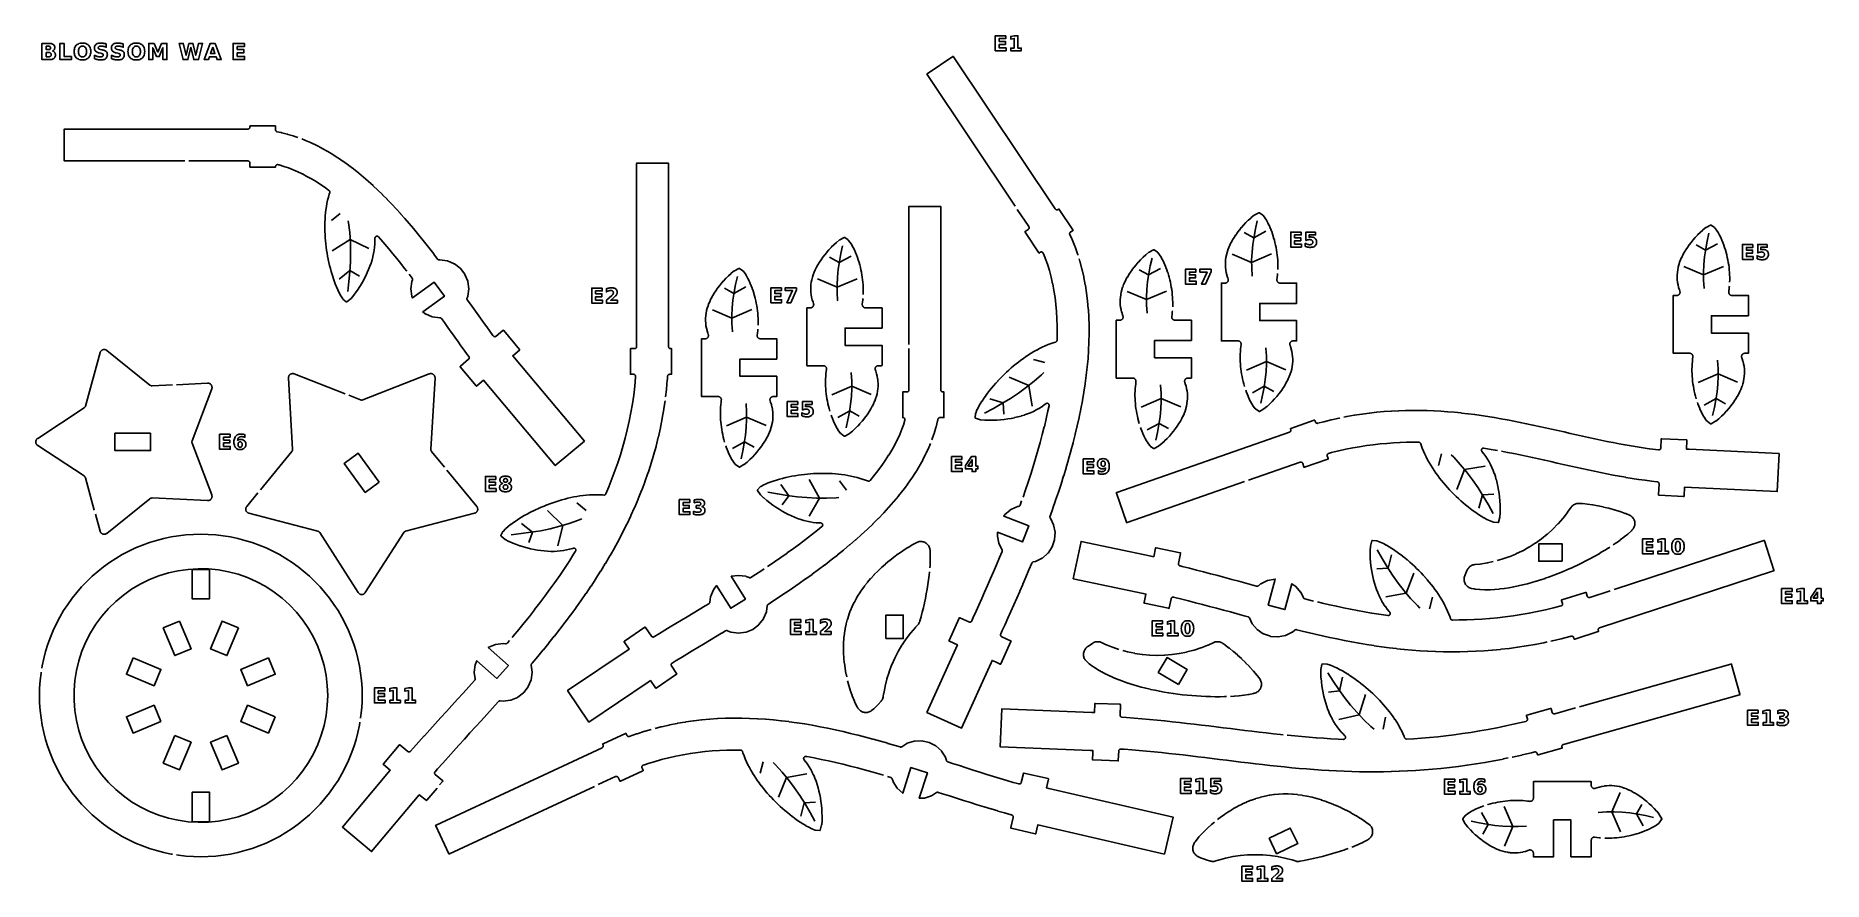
# Model space of a CAD drawing. Header units: millimetres. Extents: x 8 to 297, y 5 to 142.
import ezdxf

# ---------------------------------------------------------------- set-up
doc = ezdxf.new("R2010")
doc.units = ezdxf.units.MM
for name, color, linetype in [('CUT', 1, 'CONTINUOUS'), ('ENGRAVE', 5, 'CONTINUOUS'), ('SCORE', 7, 'CONTINUOUS')]:
    doc.layers.add(name, color=color, linetype=linetype)

msp = doc.modelspace()

# ---------------------------------------------------------------- linework, layer by layer
at = {"layer": 'CUT', "color": 1}
for points in [[(166.5778, 114.1075), (152.3611, 135.4116), (152.3205, 135.4795), (152.3841, 135.5267), (156.5298, 138.2932), (156.5978, 138.3339), (156.6449, 138.2702), (173.0697, 113.6572), (173.0898, 113.6301), (173.1112, 113.6064), (173.1348, 113.585), (173.1604, 113.566), (173.1878, 113.5496), (173.2166, 113.5359), (173.2466, 113.5252), (173.2775, 113.5174), (173.309, 113.5127), (173.3409, 113.5111), (173.3727, 113.5127), (173.4043, 113.5173), (173.4352, 113.5251), (173.4652, 113.5358), (173.4941, 113.5494), (173.523, 113.5667), (173.598, 113.6168), (173.666, 113.6574), (173.7131, 113.5938), (175.9246, 110.2799), (175.9652, 110.2119), (175.9016, 110.1648), (175.537, 109.9215), (175.5092, 109.9008), (175.485, 109.8788), (175.4632, 109.8544), (175.4439, 109.828), (175.4274, 109.7997), (175.4138, 109.7699), (175.4033, 109.7389), (175.3959, 109.707), (175.3918, 109.6746), (175.391, 109.6419), (175.3935, 109.6092), (175.3992, 109.577), (175.4082, 109.5455), (175.421, 109.5134), (175.7387, 108.8179), (175.7407, 108.8132), (175.7822, 108.717), (175.7842, 108.7123), (176.2255, 107.6236), (176.2274, 107.619), (176.2635, 107.5241), (176.2653, 107.5195), (176.6615, 106.4106), (176.6631, 106.4061), (176.6942, 106.313), (176.6957, 106.3084), (176.7326, 106.1904)], [(32.4213, 121.425), (13.008, 121.425), (12.9289, 121.4289), (12.925, 121.508), (12.925, 126.492), (12.9289, 126.5711), (13.008, 126.575), (42.5982, 126.575), (42.6318, 126.5767), (42.6634, 126.5813), (42.6943, 126.5891), (42.7243, 126.5998), (42.7532, 126.6135), (42.7805, 126.6298), (42.8061, 126.6488), (42.8297, 126.6703), (42.8512, 126.6939), (42.8702, 126.7195), (42.8865, 126.7468), (42.9002, 126.7757), (42.9109, 126.8057), (42.9187, 126.8366), (42.9233, 126.8682), (42.925, 126.9018), (42.925, 126.992), (42.9289, 127.0711), (43.008, 127.075), (46.992, 127.075), (47.0711, 127.0711), (47.075, 126.992), (47.075, 126.4593), (47.0766, 126.4259), (47.0812, 126.3946), (47.0889, 126.3639), (47.0994, 126.3341), (47.1129, 126.3055), (47.129, 126.2783), (47.1477, 126.2528), (47.1688, 126.2292), (47.1921, 126.2078), (47.2174, 126.1888), (47.2444, 126.1723), (47.2729, 126.1585), (47.3026, 126.1476), (47.335, 126.1391), (47.9969, 126), (48.0019, 125.9989), (48.1036, 125.9752), (48.1086, 125.974), (48.9736, 125.7529), (48.9784, 125.7516), (49.0758, 125.7245), (49.0806, 125.7231), (49.9372, 125.4656), (49.9418, 125.4641), (50.0347, 125.4341), (50.0393, 125.4326), (50.7001, 125.2045)], [(51.3091, 124.9778), (51.8247, 124.7771), (51.8288, 124.7754), (51.9121, 124.7412), (51.9162, 124.7395), (52.7482, 124.3793), (52.752, 124.3776), (52.8305, 124.3419), (52.8344, 124.3402), (53.6582, 123.9481), (53.6618, 123.9464), (53.7355, 123.9097), (53.7391, 123.9079), (54.5548, 123.4851), (54.5582, 123.4833), (54.6272, 123.4461), (54.6306, 123.4443), (55.4382, 122.9919), (55.4414, 122.9901), (55.5059, 122.9526), (55.509, 122.9508), (56.3085, 122.47), (56.3115, 122.4682), (56.3716, 122.4308), (56.3746, 122.4289), (57.166, 121.9208), (57.1688, 121.919), (57.2248, 121.8819), (57.2275, 121.8801), (58.0109, 121.3459), (58.0135, 121.3441), (58.0656, 121.3076), (58.0681, 121.3058), (58.8435, 120.7466), (58.8459, 120.7448), (58.8943, 120.709), (58.8967, 120.7072), (59.664, 120.1242), (59.6662, 120.1225), (59.7112, 120.0875), (59.7134, 120.0858), (60.4727, 119.4801), (60.4748, 119.4785), (60.5165, 119.4445), (60.5185, 119.4428), (61.2699, 118.8156), (61.2718, 118.814), (61.3105, 118.7811), (61.3124, 118.7795), (62.0553, 118.1325), (62.0929, 118.0991), (62.8302, 117.4309), (62.865, 117.3988), (63.5944, 116.7126), (63.6266, 116.6817), (64.3479, 115.9788), (64.3777, 115.9492), (65.0911, 115.2306), (65.1187, 115.2024), (65.8242, 114.4694), (65.8496, 114.4425), (66.5472, 113.6962), (66.5708, 113.6707), (67.2605, 112.9122), (67.2822, 112.888), (67.9641, 112.1185), (67.9841, 112.0957), (68.6582, 111.3164), (68.6766, 111.2949), (69.3429, 110.507), (69.3599, 110.4867), (70.0184, 109.6914), (70.034, 109.6724), (70.6848, 108.8708), (70.699, 108.8531), (71.3422, 108.0463), (71.3551, 108.0299), (71.9907, 107.2191), (72.0024, 107.204), (72.6304, 106.3904), (72.6409, 106.3766), (73.2613, 105.5613), (73.2708, 105.5487), (73.2725, 105.5463), (73.2936, 105.5209), (73.3158, 105.4989), (73.3399, 105.4792), (73.3659, 105.4618), (73.3933, 105.447), (73.4221, 105.4349), (73.4519, 105.4257), (73.4825, 105.4193), (73.5135, 105.4159), (73.5447, 105.4155), (73.5776, 105.4182), (73.601, 105.4213), (73.6179, 105.4228), (73.6347, 105.4213), (74.8112, 105.2664), (74.8278, 105.2635), (74.8437, 105.2577), (75.94, 104.8036), (75.9553, 104.7964), (75.9691, 104.7867), (76.9105, 104.0644), (76.9235, 104.0535), (76.9343, 104.0406), (77.6567, 103.0991), (77.6664, 103.0853), (77.6736, 103.07), (78.1277, 101.9737), (78.1334, 101.9578), (78.1364, 101.9412), (78.2913, 100.7647), (78.2927, 100.7478), (78.2913, 100.731), (78.1364, 99.5545), (78.1334, 99.5379), (78.1277, 99.522), (78.0285, 99.2826), (78.0168, 99.2499), (78.009, 99.218), (78.0044, 99.1855), (78.0031, 99.1526), (78.0052, 99.1199), (78.0105, 99.0875), (78.0191, 99.0558), (78.0308, 99.0251), (78.0456, 98.9958), (78.0643, 98.9665), (78.5561, 98.2751), (79.102, 97.5076), (79.6393, 96.753), (80.1682, 96.0123), (80.1686, 96.0117), (80.6886, 95.2869), (80.6892, 95.286), (81.2004, 94.5779), (81.2013, 94.5768), (81.7037, 93.8868), (81.7047, 93.8853), (82.1982, 93.2146), (82.1995, 93.2129), (82.2517, 93.1428), (82.2726, 93.1173), (82.2946, 93.0953), (82.3186, 93.0755), (82.3443, 93.058), (82.3717, 93.0431), (82.4003, 93.0309), (82.4299, 93.0215), (82.4603, 93.0149), (82.4913, 93.0113), (82.5224, 93.0107), (82.5534, 93.013), (82.584, 93.0184), (82.6141, 93.0266), (82.6431, 93.0376), (82.671, 93.0514), (82.6975, 93.0678), (82.7237, 93.0877), (83.8217, 94.009), (83.8848, 94.0569), (83.9386, 93.9988), (86.4995, 90.9469), (86.5474, 90.8838), (86.4893, 90.83), (85.4038, 89.9191), (85.677, 89.5935), (96.974, 76.1303), (92.2628, 72.1772), (80.6926, 85.966), (79.6071, 85.0551), (79.544, 85.0073), (79.4902, 85.0654), (76.9293, 88.1173), (76.8815, 88.1804), (76.9396, 88.2342), (78.2704, 89.3509), (78.2958, 89.3745), (78.3174, 89.3991), (78.3365, 89.4258), (78.3527, 89.4542), (78.366, 89.4841), (78.3763, 89.5152), (78.3833, 89.5472), (78.3871, 89.5798), (78.3876, 89.6125), (78.3848, 89.6452), (78.3788, 89.6773), (78.3695, 89.7088), (78.3571, 89.7391), (78.3417, 89.768), (78.3224, 89.7968), (78.0648, 90.1426), (78.0556, 90.1549), (77.5524, 90.8389), (77.5449, 90.8491), (77.0347, 91.5499), (77.0287, 91.5581), (76.5113, 92.2747), (76.5068, 92.281), (75.9823, 93.0122), (75.979, 93.0167), (75.4474, 93.7612), (74.9065, 94.5209), (74.3596, 95.2899), (73.9006, 95.9352), (73.8803, 95.9609), (73.859, 95.9833), (73.8356, 96.0036), (73.8104, 96.0215), (73.7836, 96.037), (73.7555, 96.0498), (73.7263, 96.06), (73.6962, 96.0673), (73.6656, 96.0717), (73.6329, 96.0732), (73.6146, 96.0732), (73.601, 96.0744), (72.4245, 96.2293), (72.4078, 96.2322), (72.392, 96.238), (71.2957, 96.6921), (71.2803, 96.6993), (71.2665, 96.709), (70.8588, 97.0218), (74.3522, 99.5572), (72.7135, 101.8152), (69.211, 99.2733), (69.108, 99.522), (69.1022, 99.5379), (69.0993, 99.5545), (68.9444, 100.731), (68.9429, 100.7479), (68.9444, 100.7647), (69.0993, 101.9412), (69.1022, 101.9578), (69.108, 101.9737), (69.181, 102.1499), (69.192, 102.1805), (69.1996, 102.2104), (69.2044, 102.2408), (69.2063, 102.2715), (69.2052, 102.3023), (69.2013, 102.3329), (69.1944, 102.3629), (69.1848, 102.3921), (69.1724, 102.4203), (69.1574, 102.4473), (69.139, 102.4741), (68.6656, 103.0962)], [(68.2696, 103.6116), (67.9326, 104.0482), (67.931, 104.0503), (67.3099, 104.8427), (67.3081, 104.845), (66.6808, 105.6318), (66.6788, 105.6344), (66.0454, 106.4146), (66.0432, 106.4173), (65.4036, 107.1896), (65.4012, 107.1925), (64.7557, 107.9559), (64.753, 107.9589), (64.1015, 108.7121), (64.0987, 108.7154), (63.7124, 109.1513), (63.6891, 109.1751), (63.6651, 109.1954), (63.6392, 109.2132), (63.6117, 109.2285), (63.5828, 109.241), (63.5529, 109.2507), (63.5222, 109.2575), (63.4909, 109.2612), (63.4595, 109.2619), (63.4281, 109.2596), (63.3971, 109.2542), (63.3668, 109.2459), (63.3374, 109.2347), (63.3093, 109.2207), (63.2826, 109.204), (63.2576, 109.1848), (63.2347, 109.1633), (63.2139, 109.1397), (63.1955, 109.1142), (63.1797, 109.087), (63.1665, 109.0585), (63.1562, 109.0287), (63.1488, 108.9982), (63.1444, 108.967), (63.1429, 108.9338), (63.145, 108.4913), (63.1448, 108.4799), (63.1234, 107.9854), (63.1226, 107.9743), (63.0778, 107.478), (63.0766, 107.4673), (63.0085, 106.9694), (63.0069, 106.959), (62.9161, 106.4594), (62.914, 106.4496), (62.8008, 105.9482), (62.7985, 105.9389), (62.6632, 105.4358), (62.6607, 105.427), (62.5038, 104.9223), (62.5011, 104.914), (62.3231, 104.4076), (62.3202, 104.3998), (62.1215, 103.8918), (62.1185, 103.8845), (61.8994, 103.375), (61.8963, 103.3681), (61.6571, 102.8571), (61.6539, 102.8506), (61.3946, 102.3381), (61.3913, 102.3318), (61.1117, 101.818), (61.1082, 101.8118), (60.8076, 101.2967), (60.8037, 101.2903), (60.4802, 100.7741), (60.4757, 100.7671), (60.1259, 100.2499), (60.12, 100.2416), (59.7365, 99.724), (59.7271, 99.7121), (59.2894, 99.1939), (59.2792, 99.183), (59.2681, 99.1731), (58.6073, 98.6413), (58.5521, 98.6013), (58.499, 98.6425), (57.9645, 99.1003), (57.9515, 99.1125), (57.941, 99.1268), (57.629, 99.5962), (57.6184, 99.6137), (57.3589, 100.0885), (57.3531, 100.0999), (57.1232, 100.5798), (57.1194, 100.5883), (56.911, 101.0711), (56.9081, 101.078), (56.7167, 101.5628), (56.7144, 101.5687), (56.5372, 102.0549), (56.5354, 102.0602), (56.3707, 102.5475), (56.3691, 102.5524), (56.2157, 103.0407), (56.2143, 103.0453), (56.0714, 103.5344), (56.0701, 103.5387), (55.9371, 104.0286), (55.936, 104.0328), (55.8125, 104.5233), (55.8114, 104.5275), (55.6972, 105.0185), (55.6962, 105.0227), (55.591, 105.5143), (55.5902, 105.5185), (55.494, 106.0107), (55.4932, 106.0148), (55.4059, 106.5075), (55.4052, 106.5117), (55.327, 107.005), (55.3263, 107.0092), (55.2571, 107.503), (55.2565, 107.5073), (55.1965, 108.0016), (55.196, 108.006), (55.1453, 108.5007), (55.1448, 108.5053), (55.1036, 109.0005), (55.1033, 109.0052), (55.0718, 109.5009), (55.0715, 109.5057), (55.05, 110.002), (55.0498, 110.0069), (55.0386, 110.5037), (55.0385, 110.5088), (55.0379, 111.0062), (55.0379, 111.0114), (55.0483, 111.5093), (55.0484, 111.5147), (55.0702, 112.0132), (55.0705, 112.0189), (55.1042, 112.5179), (55.1046, 112.5238), (55.1508, 113.0234), (55.1514, 113.0296), (55.2107, 113.5298), (55.2116, 113.5363), (55.2849, 114.0372), (55.286, 114.044), (55.3743, 114.5455), (55.3757, 114.5528), (55.4803, 115.055), (55.4821, 115.0628), (55.6048, 115.5656), (55.6071, 115.5743), (55.7503, 116.0777), (55.7534, 116.0876), (55.8217, 116.2934), (55.8307, 116.3257), (55.8362, 116.3568), (55.8386, 116.3884), (55.838, 116.42), (55.8343, 116.4514), (55.8275, 116.4824), (55.8178, 116.5125), (55.8052, 116.5415), (55.7898, 116.5691), (55.7718, 116.5952), (55.7513, 116.6193), (55.7287, 116.6414), (55.7025, 116.6622), (55.0862, 117.1067), (55.0783, 117.1122), (54.3588, 117.6029), (54.3504, 117.6085), (53.6275, 118.0725), (53.6185, 118.0781), (52.8926, 118.5147), (52.8829, 118.5203), (52.1542, 118.9285), (52.1438, 118.9341), (51.4124, 119.3132), (51.4014, 119.3187), (50.6674, 119.668), (50.6556, 119.6733), (49.9191, 119.9921), (49.9067, 119.9972), (49.1677, 120.2849), (49.1545, 120.2898), (48.413, 120.5458), (48.3991, 120.5503), (47.6548, 120.7741), (47.6402, 120.7781), (47.4822, 120.8185), (47.45, 120.8251), (47.419, 120.8285), (47.3879, 120.8288), (47.3569, 120.8261), (47.3263, 120.8205), (47.2963, 120.812), (47.2673, 120.8007), (47.2395, 120.7866), (47.2132, 120.77), (47.1887, 120.7509), (47.166, 120.7295), (47.1455, 120.7061), (47.1273, 120.6808), (47.1117, 120.6539), (47.0987, 120.6256), (47.0884, 120.5962), (47.081, 120.566), (47.0766, 120.5352), (47.0756, 120.5155), (47.0702, 120.4288), (46.992, 120.425), (43.008, 120.425), (42.9289, 120.4289), (42.925, 120.508), (42.925, 121.0982), (42.9233, 121.1318), (42.9187, 121.1634), (42.9109, 121.1943), (42.9002, 121.2243), (42.8865, 121.2532), (42.8702, 121.2805), (42.8512, 121.3061), (42.8297, 121.3297), (42.8061, 121.3512), (42.7805, 121.3702), (42.7532, 121.3865), (42.7243, 121.4002), (42.6943, 121.4109), (42.6634, 121.4187), (42.6318, 121.4233), (42.5982, 121.425), (33.0713, 121.425)], [(85.3119, 44.3971), (85.4883, 44.6067), (85.4901, 44.6088), (86.3637, 45.6627), (86.3655, 45.665), (87.2308, 46.7262), (87.2328, 46.7287), (88.0886, 47.7975), (88.0908, 47.8002), (88.9364, 48.877), (88.9386, 48.8798), (89.7731, 49.9647), (89.7754, 49.9678), (90.5978, 51.0612), (90.6003, 51.0645), (91.4097, 52.1665), (91.4122, 52.1701), (92.2077, 53.2811), (92.2104, 53.2848), (92.9911, 54.4051), (92.9938, 54.4091), (93.7588, 55.5389), (93.7616, 55.5432), (94.5101, 56.6827), (94.513, 56.6872), (95.2439, 57.8369), (95.2469, 57.8416), (95.5445, 58.326), (95.5607, 58.3555), (95.5732, 58.3848), (95.5828, 58.4151), (95.5894, 58.4462), (95.5929, 58.4778), (95.5932, 58.5096), (95.5905, 58.5413), (95.5847, 58.5725), (95.5759, 58.6031), (95.5641, 58.6326), (95.5495, 58.6609), (95.5322, 58.6875), (95.5124, 58.7124), (95.4903, 58.7352), (95.466, 58.7558), (95.4398, 58.7738), (95.412, 58.7892), (95.3828, 58.8019), (95.3526, 58.8116), (95.3215, 58.8183), (95.2899, 58.8219), (95.2581, 58.8225), (95.2264, 58.8199), (95.1951, 58.8142), (95.1628, 58.805), (95.0921, 58.7811), (95.081, 58.7777), (94.6076, 58.6432), (94.5964, 58.6403), (94.1163, 58.5289), (94.1051, 58.5266), (93.6181, 58.4379), (93.6071, 58.4361), (93.1133, 58.37), (93.1025, 58.3688), (92.6019, 58.3248), (92.5915, 58.3241), (92.0841, 58.302), (92.0741, 58.3018), (91.5601, 58.3011), (91.5505, 58.3013), (91.03, 58.3218), (91.0208, 58.3223), (90.4939, 58.3634), (90.4852, 58.3643), (89.9519, 58.4256), (89.9437, 58.4267), (89.4043, 58.508), (89.3966, 58.5093), (88.8511, 58.61), (88.8437, 58.6115), (88.2924, 58.7316), (88.2853, 58.7332), (87.7282, 58.8725), (87.7213, 58.8743), (87.1583, 59.0332), (87.1515, 59.0352), (86.5826, 59.2143), (86.5755, 59.2166), (86.0004, 59.4177), (85.9926, 59.4206), (85.4108, 59.6471), (85.4014, 59.651), (84.8116, 59.9104), (84.798, 59.9169), (84.1957, 60.2288), (84.1828, 60.2364), (84.1706, 60.2451), (83.5057, 60.7716), (83.4545, 60.8165), (83.4829, 60.8774), (83.8109, 61.5001), (83.8199, 61.5155), (83.8315, 61.5289), (84.2201, 61.9371), (84.2349, 61.9514), (84.6404, 62.3096), (84.6502, 62.3178), (85.0672, 62.6483), (85.0746, 62.6539), (85.4993, 62.9641), (85.5054, 62.9684), (85.9357, 63.2625), (85.941, 63.266), (86.3759, 63.5465), (86.3806, 63.5494), (86.8194, 63.818), (86.8237, 63.8207), (87.2659, 64.0784), (87.2701, 64.0808), (87.7153, 64.3286), (87.7193, 64.3307), (88.1675, 64.569), (88.1714, 64.571), (88.6223, 64.8001), (88.6262, 64.802), (89.0797, 65.0223), (89.0836, 65.0241), (89.5397, 65.2356), (89.5435, 65.2373), (90.0022, 65.4402), (90.0061, 65.4419), (90.4672, 65.6361), (90.4712, 65.6377), (90.9348, 65.8233), (90.9388, 65.8249), (91.4049, 66.0018), (91.409, 66.0033), (91.8777, 66.1714), (91.8819, 66.1728), (92.3531, 66.3319), (92.3575, 66.3333), (92.8313, 66.4832), (92.8357, 66.4846), (93.3122, 66.6252), (93.3168, 66.6265), (93.796, 66.7574), (93.8007, 66.7587), (94.2827, 66.8797), (94.2877, 66.8809), (94.7725, 66.9917), (94.7776, 66.9928), (95.2655, 67.093), (95.2708, 67.0941), (95.7617, 67.1833), (95.7673, 67.1842), (96.2614, 67.262), (96.2672, 67.2628), (96.7647, 67.3285), (96.7708, 67.3293), (97.2718, 67.3823), (97.2782, 67.3829), (97.7829, 67.4224), (97.7898, 67.4228), (98.2984, 67.4478), (98.3058, 67.448), (98.8187, 67.4572), (98.8268, 67.4573), (99.3443, 67.449), (99.3533, 67.4487), (99.8759, 67.4205), (99.8862, 67.4197), (100.1024, 67.3987), (100.1358, 67.397), (100.1673, 67.3986), (100.1986, 67.4032), (100.2292, 67.4108), (100.259, 67.4213), (100.2876, 67.4347), (100.3148, 67.4508), (100.3403, 67.4695), (100.3638, 67.4905), (100.3852, 67.5138), (100.4043, 67.539), (100.4208, 67.5659), (100.4354, 67.596), (100.9223, 68.7363), (100.9253, 68.7435), (101.4346, 70.01), (101.4375, 70.0174), (101.9201, 71.2974), (101.9228, 71.305), (102.3779, 72.5989), (102.3805, 72.6068), (102.8071, 73.9149), (102.8097, 73.923), (103.2071, 75.2459), (103.2095, 75.2542), (103.5769, 76.5921), (103.5791, 76.6006), (103.9157, 77.9541), (103.9177, 77.9628), (104.2226, 79.3322), (104.2244, 79.3411), (104.4967, 80.727), (104.4984, 80.736), (104.7373, 82.1388), (104.7387, 82.148), (104.9433, 83.5682), (104.9446, 83.5775), (105.114, 85.0156), (105.115, 85.025), (105.2484, 86.4816), (105.2492, 86.491), (105.2548, 86.577), (105.2554, 86.6101), (105.2529, 86.6412), (105.2475, 86.672), (105.2391, 86.7021), (105.2278, 86.7313), (105.2138, 86.7592), (105.1972, 86.7857), (105.1782, 86.8105), (105.1568, 86.8333), (105.1333, 86.8539), (105.108, 86.8722), (105.081, 86.888), (105.0526, 86.9011), (105.0231, 86.9115), (104.9928, 86.9189), (104.9618, 86.9234), (104.9288, 86.925), (104.508, 86.925), (104.4289, 86.9289), (104.425, 87.008), (104.425, 90.992), (104.4289, 91.0711), (104.508, 91.075), (105.0982, 91.075), (105.1318, 91.0767), (105.1634, 91.0813), (105.1943, 91.0891), (105.2243, 91.0998), (105.2532, 91.1135), (105.2805, 91.1298), (105.3061, 91.1488), (105.3297, 91.1703), (105.3512, 91.1939), (105.3702, 91.2195), (105.3865, 91.2468), (105.4002, 91.2757), (105.4109, 91.3057), (105.4187, 91.3366), (105.4233, 91.3682), (105.425, 91.4018), (105.425, 120.992), (105.4289, 121.0711), (105.508, 121.075), (110.492, 121.075), (110.5711, 121.0711), (110.575, 120.992), (110.575, 91.4018), (110.5767, 91.3682), (110.5813, 91.3366), (110.5891, 91.3057), (110.5998, 91.2757), (110.6135, 91.2468), (110.6298, 91.2195), (110.6488, 91.1939), (110.6703, 91.1703), (110.6939, 91.1488), (110.7195, 91.1298), (110.7468, 91.1135), (110.7757, 91.0998), (110.8057, 91.0891), (110.8366, 91.0813), (110.8682, 91.0767), (110.9018, 91.075), (110.992, 91.075), (111.0711, 91.0711), (111.075, 90.992), (111.075, 87.008), (111.0711, 86.9289), (110.992, 86.925), (110.7449, 86.925), (110.7104, 86.9233), (110.6782, 86.9184), (110.6466, 86.9103), (110.616, 86.8991), (110.5867, 86.8848), (110.559, 86.8678), (110.5331, 86.848), (110.5093, 86.8257), (110.4878, 86.8011), (110.469, 86.7745), (110.4529, 86.7462), (110.4397, 86.7164), (110.4295, 86.6854), (110.4225, 86.6536), (110.4186, 86.6193), (110.3858, 86.1178), (110.3856, 86.1147), (110.3806, 86.0519), (110.3804, 86.0488), (110.2402, 84.5183), (110.2399, 84.5152), (110.2333, 84.4528), (110.233, 84.4497), (110.0975, 83.3002)], [(149.425, 91.7486), (149.425, 113.992), (149.4289, 114.0711), (149.508, 114.075), (154.492, 114.075), (154.5711, 114.0711), (154.575, 113.992), (154.575, 84.4018), (154.5767, 84.3682), (154.5813, 84.3366), (154.5891, 84.3057), (154.5998, 84.2757), (154.6135, 84.2468), (154.6298, 84.2195), (154.6488, 84.1939), (154.6703, 84.1703), (154.6939, 84.1488), (154.7195, 84.1298), (154.7468, 84.1135), (154.7757, 84.0998), (154.8057, 84.0891), (154.8366, 84.0813), (154.8682, 84.0767), (154.9018, 84.075), (154.992, 84.075), (155.0711, 84.0711), (155.075, 83.992), (155.075, 80.008), (155.0711, 79.9289), (154.992, 79.925), (154.4307, 79.925), (154.3969, 79.9233), (154.3653, 79.9186), (154.3342, 79.9108), (154.3041, 79.9), (154.2752, 79.8863), (154.2478, 79.8698), (154.2222, 79.8507), (154.1985, 79.8292), (154.1771, 79.8054), (154.1581, 79.7797), (154.1418, 79.7522), (154.1282, 79.7233), (154.1176, 79.6931), (154.1095, 79.6602), (154.0865, 79.5422), (154.0853, 79.5362), (154.0584, 79.4148), (154.057, 79.4089), (153.8162, 78.4396), (153.8147, 78.4339), (153.783, 78.3187), (153.7814, 78.313), (153.4913, 77.3511), (153.4896, 77.3458), (153.4539, 77.237), (153.4521, 77.2317), (153.1367, 76.3409)], [(167.8585, 67.0837), (168.2582, 68.2269), (168.2593, 68.23), (168.6871, 69.4909), (168.6882, 69.4942), (169.1043, 70.7611), (169.1054, 70.7646), (169.5088, 72.0365), (169.5099, 72.0402), (169.8994, 73.3162), (169.9006, 73.3201), (170.2752, 74.599), (170.2764, 74.6032), (170.6349, 75.8841), (170.6361, 75.8886), (170.9774, 77.1704), (170.9786, 77.1751), (171.3018, 78.4569), (171.303, 78.4619), (171.6069, 79.7426), (171.6081, 79.7478), (171.8916, 81.0264), (171.8928, 81.0319), (172.0613, 81.8521), (172.0665, 81.8851), (172.0683, 81.9167), (172.067, 81.9482), (172.0627, 81.9795), (172.0553, 82.0102), (172.045, 82.0401), (172.0319, 82.0688), (172.016, 82.0961), (171.9975, 82.1217), (171.9767, 82.1455), (171.9536, 82.167), (171.9286, 82.1863), (171.9018, 82.203), (171.8735, 82.2171), (171.844, 82.2283), (171.8135, 82.2366), (171.7824, 82.2419), (171.7509, 82.2442), (171.7193, 82.2434), (171.688, 82.2395), (171.6571, 82.2326), (171.6271, 82.2227), (171.5982, 82.21), (171.5707, 82.1946), (171.5433, 82.1754), (171.2881, 81.9784), (171.2788, 81.9715), (170.8744, 81.6896), (170.865, 81.6833), (170.4458, 81.42), (170.4362, 81.4142), (170.0024, 81.1693), (169.9928, 81.1642), (169.5444, 80.9373), (169.535, 80.9327), (169.0722, 80.7236), (169.063, 80.7197), (168.5861, 80.5281), (168.5771, 80.5247), (168.0862, 80.3502), (168.0775, 80.3473), (167.5731, 80.1896), (167.5647, 80.1872), (167.0468, 80.0459), (167.0388, 80.0439), (166.5079, 79.9188), (166.5002, 79.9171), (165.9564, 79.808), (165.9489, 79.8066), (165.3925, 79.7131), (165.3853, 79.712), (164.8163, 79.6343), (164.8092, 79.6334), (164.2275, 79.5716), (164.2204, 79.5709), (163.6257, 79.5258), (163.6183, 79.5253), (163.0097, 79.4982), (163.0014, 79.498), (162.377, 79.4921), (162.3668, 79.4922), (161.7229, 79.5137), (161.7078, 79.5147), (161.0328, 79.5805), (161.018, 79.5826), (161.0035, 79.5862), (160.1904, 79.8279), (160.1262, 79.8506), (160.13, 79.9177), (160.203, 80.6176), (160.2056, 80.6353), (160.2115, 80.6521), (160.4205, 81.1755), (160.4289, 81.1942), (160.6722, 81.6775), (160.6782, 81.6887), (160.9426, 82.1505), (160.9474, 82.1585), (161.2263, 82.6043), (161.2304, 82.6105), (161.5206, 83.0435), (161.5242, 83.0487), (161.8236, 83.4707), (161.8269, 83.4753), (162.1344, 83.8877), (162.1375, 83.8918), (162.4522, 84.2954), (162.4552, 84.2992), (162.7765, 84.6947), (162.7794, 84.6982), (163.1069, 85.0859), (163.1097, 85.0893), (163.4432, 85.4696), (163.4461, 85.4728), (163.7853, 85.8458), (163.7881, 85.8489), (164.133, 86.2148), (164.1359, 86.2178), (164.4863, 86.5767), (164.4893, 86.5797), (164.8452, 86.9314), (164.8482, 86.9344), (165.2097, 87.279), (165.2128, 87.2819), (165.5798, 87.6194), (165.5831, 87.6223), (165.9557, 87.9525), (165.959, 87.9555), (166.3374, 88.2783), (166.3409, 88.2812), (166.725, 88.5965), (166.7286, 88.5994), (167.1187, 88.907), (167.1225, 88.9099), (167.5187, 89.2096), (167.5227, 89.2125), (167.9251, 89.504), (167.9293, 89.507), (168.3382, 89.79), (168.3425, 89.793), (168.7582, 90.0674), (168.7627, 90.0703), (169.1853, 90.3356), (169.1901, 90.3385), (169.6199, 90.5944), (169.625, 90.5973), (170.0624, 90.8432), (170.0678, 90.8462), (170.5132, 91.0816), (170.519, 91.0845), (170.9728, 91.3088), (170.9791, 91.3117), (171.442, 91.524), (171.4488, 91.527), (171.9215, 91.7262), (171.929, 91.7292), (172.4125, 91.9138), (172.4209, 91.9169), (172.9166, 92.085), (172.9264, 92.0881), (173.1347, 92.1488), (173.1663, 92.1597), (173.1951, 92.1729), (173.2224, 92.1888), (173.2481, 92.2073), (173.2718, 92.2282), (173.2934, 92.2514), (173.3127, 92.2765), (173.3294, 92.3033), (173.3434, 92.3317), (173.3546, 92.3613), (173.3629, 92.3918), (173.3681, 92.423), (173.3704, 92.4564), (173.3928, 93.5322), (173.3928, 93.5416), (173.3867, 94.7264), (173.3866, 94.7363), (173.3487, 95.9063), (173.3482, 95.9167), (173.2778, 97.0708), (173.277, 97.0816), (173.1733, 98.219), (173.1721, 98.2303), (173.0344, 99.3499), (173.0327, 99.3617), (172.8602, 100.4628), (172.8581, 100.4751), (172.6502, 101.5567), (172.6475, 101.5695), (172.4035, 102.631), (172.4002, 102.6442), (172.1193, 103.685), (172.1154, 103.6986), (171.797, 104.7182), (171.7924, 104.7321), (171.4358, 105.7299), (171.4304, 105.7441), (171.1224, 106.5038), (171.1081, 106.5345), (171.0919, 106.5621), (171.073, 106.5879), (171.0516, 106.6117), (171.028, 106.6334), (171.0024, 106.6526), (170.9751, 106.6692), (170.9462, 106.683), (170.9161, 106.6939), (170.8851, 106.7018), (170.8534, 106.7066), (170.8215, 106.7083), (170.7895, 106.7068), (170.7578, 106.7022), (170.7267, 106.6945), (170.6966, 106.6837), (170.6676, 106.6701), (170.6386, 106.6527), (170.5082, 106.5657), (170.4402, 106.525), (170.3931, 106.5886), (168.1816, 109.9026), (168.141, 109.9705), (168.2046, 110.0176), (168.6955, 110.3452), (168.7226, 110.3653), (168.7463, 110.3867), (168.7677, 110.4103), (168.7867, 110.4359), (168.8031, 110.4633), (168.8168, 110.4921), (168.8275, 110.5221), (168.8353, 110.553), (168.84, 110.5845), (168.8416, 110.6164), (168.84, 110.6482), (168.8354, 110.6798), (168.8276, 110.7107), (168.8169, 110.7407), (168.8033, 110.7696), (168.786, 110.7985), (166.9386, 113.5668)], [(203.6473, 84.9654), (203.6445, 84.9746), (203.642, 84.9827), (203.5303, 85.3764), (203.5282, 85.3844), (203.4268, 85.7782), (203.4248, 85.7861), (203.3335, 86.18), (203.3318, 86.1879), (203.2503, 86.5817), (203.2488, 86.5897), (203.1772, 86.9835), (203.1758, 86.9915), (203.114, 87.3852), (203.1128, 87.3934), (203.0609, 87.787), (203.0599, 87.7953), (203.0179, 88.1887), (203.0171, 88.1972), (202.9851, 88.5905), (202.9846, 88.5992), (202.9628, 88.9924), (202.9624, 89.0013), (202.9511, 89.3943), (202.9509, 89.4034), (202.9502, 89.7962), (202.9503, 89.8056), (202.9605, 90.1982), (202.9609, 90.2078), (202.9822, 90.6002), (202.9829, 90.6101), (203.0157, 91.0023), (203.0167, 91.0124), (203.0614, 91.4045), (203.0627, 91.4148), (203.1075, 91.7225), (203.1126, 91.7771), (203.1123, 91.8301), (203.1066, 91.8827), (203.0956, 91.9345), (203.0795, 91.9849), (203.0584, 92.0335), (203.0324, 92.0796), (203.002, 92.123), (202.9674, 92.163), (202.9289, 92.1993), (202.8869, 92.2316), (202.8419, 92.2595), (202.7944, 92.2827), (202.7447, 92.301), (202.6934, 92.3143), (202.6411, 92.3222), (202.5863, 92.325), (200.0129, 92.325), (199.9291, 92.3291), (199.925, 92.4129), (199.925, 101.5871), (199.9291, 101.6709), (200.0129, 101.675), (200.5055, 101.675), (200.5578, 101.6775), (200.6079, 101.6848), (200.6571, 101.6969), (200.7049, 101.7137), (200.7508, 101.735), (200.7945, 101.7607), (200.8355, 101.7904), (200.8734, 101.8239), (200.908, 101.8609), (200.9388, 101.9011), (200.9656, 101.9441), (200.9881, 101.9895), (201.0062, 102.0368), (201.0196, 102.0856), (201.0282, 102.1355), (201.032, 102.186), (201.0309, 102.2366), (201.0249, 102.2869), (201.0141, 102.3364), (200.9981, 102.3863), (200.9304, 102.5665), (200.9241, 102.5849), (200.8042, 102.9702), (200.7987, 102.9897), (200.7039, 103.3742), (200.6995, 103.3945), (200.6296, 103.7784), (200.6264, 103.7994), (200.5812, 104.1829), (200.5794, 104.2043), (200.5589, 104.5876), (200.5584, 104.6092), (200.5624, 104.9925), (200.5633, 105.0138), (200.5916, 105.3974), (200.5938, 105.4182), (200.6463, 105.8023), (200.6497, 105.8224), (200.7261, 106.2071), (200.7305, 106.2262), (200.8307, 106.6118), (200.8359, 106.6298), (200.9595, 107.0163), (200.9654, 107.033), (201.1123, 107.4205), (201.1186, 107.436), (201.2883, 107.8244), (201.295, 107.8387), (201.4872, 108.2281), (201.494, 108.2411), (201.7083, 108.6314), (201.7152, 108.6433), (201.9512, 109.0345), (201.9581, 109.0454), (202.2155, 109.4372), (202.2224, 109.4473), (202.501, 109.8397), (202.5078, 109.849), (202.8075, 110.242), (202.8144, 110.2508), (203.1354, 110.6441), (203.1425, 110.6525), (203.4857, 111.046), (203.4933, 111.0544), (203.8602, 111.4476), (203.8688, 111.4566), (204.263, 111.849), (204.2739, 111.8594), (204.7024, 112.2498), (204.7188, 112.2638), (205.2029, 112.6512), (205.2179, 112.6621), (205.2338, 112.6716), (205.9529, 113.0598), (206.0054, 113.0849), (206.0551, 113.0527), (206.5867, 112.668), (206.6045, 112.6538), (206.6193, 112.6365), (206.9166, 112.2563), (206.9355, 112.2295), (207.1786, 111.8472), (207.1893, 111.829), (207.4028, 111.4416), (207.4101, 111.4275), (207.6016, 111.0376), (207.6071, 111.0258), (207.781, 110.6344), (207.7853, 110.6241), (207.9443, 110.2318), (207.9479, 110.2224), (208.0936, 109.8295), (208.0967, 109.8207), (208.2304, 109.4274), (208.2331, 109.419), (208.3555, 109.0254), (208.358, 109.0173), (208.4697, 108.6236), (208.4718, 108.6156), (208.5732, 108.2218), (208.5752, 108.2139), (208.6665, 107.82), (208.6682, 107.8121), (208.7497, 107.4183), (208.7512, 107.4103), (208.8228, 107.0165), (208.8242, 107.0085), (208.886, 106.6148), (208.8872, 106.6066), (208.9391, 106.213), (208.9401, 106.2047), (208.9821, 105.8113), (208.9829, 105.8028), (209.0149, 105.4095), (209.0154, 105.4008), (209.0372, 105.0076), (209.0376, 104.9987), (209.0489, 104.6057), (209.0491, 104.5966), (209.0498, 104.2038), (209.0497, 104.1944), (209.0407, 103.8489)], [(276.6473, 82.9654), (276.6445, 82.9746), (276.642, 82.9827), (276.5303, 83.3764), (276.5282, 83.3844), (276.4268, 83.7782), (276.4248, 83.7861), (276.3335, 84.18), (276.3318, 84.1879), (276.2503, 84.5817), (276.2488, 84.5897), (276.1772, 84.9835), (276.1758, 84.9915), (276.114, 85.3852), (276.1128, 85.3934), (276.0609, 85.787), (276.0599, 85.7953), (276.0179, 86.1887), (276.0171, 86.1972), (275.9851, 86.5905), (275.9846, 86.5992), (275.9628, 86.9924), (275.9624, 87.0013), (275.9511, 87.3943), (275.9509, 87.4034), (275.9502, 87.7962), (275.9503, 87.8056), (275.9605, 88.1982), (275.9609, 88.2078), (275.9822, 88.6002), (275.9829, 88.6101), (276.0157, 89.0023), (276.0167, 89.0124), (276.0614, 89.4045), (276.0627, 89.4148), (276.1075, 89.7225), (276.1126, 89.7771), (276.1123, 89.8301), (276.1066, 89.8827), (276.0956, 89.9345), (276.0795, 89.9849), (276.0584, 90.0335), (276.0324, 90.0796), (276.002, 90.123), (275.9674, 90.163), (275.9289, 90.1993), (275.8869, 90.2316), (275.8419, 90.2595), (275.7944, 90.2827), (275.7447, 90.301), (275.6934, 90.3143), (275.6411, 90.3222), (275.5863, 90.325), (273.0129, 90.325), (272.9291, 90.3291), (272.925, 90.4129), (272.925, 99.5871), (272.9291, 99.6709), (273.0129, 99.675), (273.5055, 99.675), (273.5578, 99.6775), (273.6079, 99.6848), (273.6571, 99.6969), (273.7049, 99.7137), (273.7508, 99.735), (273.7945, 99.7607), (273.8355, 99.7904), (273.8734, 99.8239), (273.908, 99.8609), (273.9388, 99.9011), (273.9656, 99.9441), (273.9881, 99.9895), (274.0062, 100.0368), (274.0196, 100.0856), (274.0282, 100.1355), (274.032, 100.186), (274.0309, 100.2366), (274.0249, 100.2869), (274.0141, 100.3364), (273.9981, 100.3863), (273.9304, 100.5665), (273.9241, 100.5849), (273.8042, 100.9702), (273.7987, 100.9897), (273.7039, 101.3742), (273.6995, 101.3945), (273.6296, 101.7784), (273.6264, 101.7994), (273.5812, 102.1829), (273.5794, 102.2043), (273.5589, 102.5876), (273.5584, 102.6092), (273.5624, 102.9925), (273.5633, 103.0138), (273.5916, 103.3974), (273.5938, 103.4182), (273.6463, 103.8023), (273.6497, 103.8224), (273.7261, 104.2071), (273.7305, 104.2262), (273.8307, 104.6118), (273.8359, 104.6298), (273.9595, 105.0163), (273.9654, 105.033), (274.1123, 105.4205), (274.1186, 105.436), (274.2883, 105.8244), (274.295, 105.8387), (274.4872, 106.2281), (274.494, 106.2411), (274.7083, 106.6314), (274.7152, 106.6433), (274.9512, 107.0345), (274.9581, 107.0454), (275.2155, 107.4372), (275.2224, 107.4473), (275.501, 107.8397), (275.5078, 107.849), (275.8075, 108.242), (275.8144, 108.2508), (276.1354, 108.6441), (276.1425, 108.6525), (276.4857, 109.046), (276.4933, 109.0544), (276.8602, 109.4476), (276.8688, 109.4566), (277.263, 109.849), (277.2739, 109.8594), (277.7024, 110.2498), (277.7188, 110.2638), (278.2029, 110.6512), (278.2179, 110.6621), (278.2338, 110.6716), (278.9529, 111.0598), (279.0054, 111.0849), (279.0551, 111.0527), (279.5867, 110.668), (279.6045, 110.6538), (279.6193, 110.6365), (279.9166, 110.2563), (279.9355, 110.2295), (280.1786, 109.8472), (280.1893, 109.829), (280.4028, 109.4416), (280.4101, 109.4275), (280.6016, 109.0376), (280.6071, 109.0258), (280.781, 108.6344), (280.7853, 108.6241), (280.9443, 108.2318), (280.9479, 108.2224), (281.0936, 107.8295), (281.0967, 107.8207), (281.2304, 107.4274), (281.2331, 107.419), (281.3555, 107.0254), (281.358, 107.0173), (281.4697, 106.6236), (281.4718, 106.6156), (281.5732, 106.2218), (281.5752, 106.2139), (281.6665, 105.82), (281.6682, 105.8121), (281.7497, 105.4183), (281.7512, 105.4103), (281.8228, 105.0165), (281.8242, 105.0085), (281.886, 104.6148), (281.8872, 104.6066), (281.9391, 104.213), (281.9401, 104.2047), (281.9821, 103.8113), (281.9829, 103.8028), (282.0149, 103.4095), (282.0154, 103.4008), (282.0372, 103.0076), (282.0376, 102.9987), (282.0489, 102.6057), (282.0491, 102.5966), (282.0498, 102.2038), (282.0497, 102.1944), (282.0407, 101.8489)], [(136.6473, 80.9654), (136.6445, 80.9746), (136.642, 80.9827), (136.5303, 81.3764), (136.5282, 81.3844), (136.4268, 81.7782), (136.4248, 81.7861), (136.3335, 82.18), (136.3318, 82.1879), (136.2503, 82.5817), (136.2488, 82.5897), (136.1772, 82.9835), (136.1758, 82.9915), (136.114, 83.3852), (136.1128, 83.3934), (136.0609, 83.787), (136.0599, 83.7953), (136.0179, 84.1887), (136.0171, 84.1972), (135.9851, 84.5905), (135.9846, 84.5992), (135.9628, 84.9924), (135.9624, 85.0013), (135.9511, 85.3943), (135.9509, 85.4034), (135.9502, 85.7962), (135.9503, 85.8056), (135.9605, 86.1982), (135.9609, 86.2078), (135.9822, 86.6002), (135.9829, 86.6101), (136.0157, 87.0023), (136.0167, 87.0124), (136.0614, 87.4045), (136.0627, 87.4148), (136.1075, 87.7225), (136.1126, 87.7771), (136.1123, 87.8301), (136.1066, 87.8827), (136.0956, 87.9345), (136.0795, 87.9849), (136.0584, 88.0335), (136.0324, 88.0796), (136.002, 88.123), (135.9674, 88.163), (135.9289, 88.1993), (135.8869, 88.2316), (135.8419, 88.2595), (135.7944, 88.2827), (135.7447, 88.301), (135.6934, 88.3143), (135.6411, 88.3222), (135.5863, 88.325), (133.0129, 88.325), (132.9291, 88.3291), (132.925, 88.4129), (132.925, 97.5871), (132.9291, 97.6709), (133.0129, 97.675), (133.5055, 97.675), (133.5578, 97.6775), (133.6079, 97.6848), (133.6571, 97.6969), (133.7049, 97.7137), (133.7508, 97.735), (133.7945, 97.7607), (133.8355, 97.7904), (133.8734, 97.8239), (133.908, 97.8609), (133.9388, 97.9011), (133.9656, 97.9441), (133.9881, 97.9895), (134.0062, 98.0368), (134.0196, 98.0856), (134.0282, 98.1355), (134.032, 98.186), (134.0309, 98.2366), (134.0249, 98.2869), (134.0141, 98.3364), (133.9981, 98.3863), (133.9304, 98.5665), (133.9241, 98.5849), (133.8042, 98.9702), (133.7987, 98.9897), (133.7039, 99.3742), (133.6995, 99.3945), (133.6296, 99.7784), (133.6264, 99.7994), (133.5812, 100.1829), (133.5794, 100.2043), (133.5589, 100.5876), (133.5584, 100.6092), (133.5624, 100.9925), (133.5633, 101.0138), (133.5916, 101.3974), (133.5938, 101.4182), (133.6463, 101.8023), (133.6497, 101.8224), (133.7261, 102.2071), (133.7305, 102.2262), (133.8307, 102.6118), (133.8359, 102.6298), (133.9595, 103.0163), (133.9654, 103.033), (134.1123, 103.4205), (134.1186, 103.436), (134.2883, 103.8244), (134.295, 103.8387), (134.4872, 104.2281), (134.494, 104.2411), (134.7083, 104.6314), (134.7152, 104.6433), (134.9512, 105.0345), (134.9581, 105.0454), (135.2155, 105.4372), (135.2224, 105.4473), (135.501, 105.8397), (135.5078, 105.849), (135.8075, 106.242), (135.8144, 106.2508), (136.1354, 106.6441), (136.1425, 106.6525), (136.4857, 107.046), (136.4933, 107.0544), (136.8602, 107.4476), (136.8688, 107.4566), (137.263, 107.849), (137.2739, 107.8594), (137.7024, 108.2498), (137.7188, 108.2638), (138.2029, 108.6512), (138.2179, 108.6621), (138.2338, 108.6716), (138.9529, 109.0598), (139.0054, 109.0849), (139.0551, 109.0527), (139.5867, 108.668), (139.6045, 108.6538), (139.6193, 108.6365), (139.9166, 108.2563), (139.9355, 108.2295), (140.1786, 107.8472), (140.1893, 107.829), (140.4028, 107.4416), (140.4101, 107.4275), (140.6016, 107.0376), (140.6071, 107.0258), (140.781, 106.6344), (140.7853, 106.6241), (140.9443, 106.2318), (140.9479, 106.2224), (141.0936, 105.8295), (141.0967, 105.8207), (141.2304, 105.4274), (141.2331, 105.419), (141.3555, 105.0254), (141.358, 105.0173), (141.4697, 104.6236), (141.4718, 104.6156), (141.5732, 104.2218), (141.5752, 104.2139), (141.6665, 103.82), (141.6682, 103.8121), (141.7497, 103.4183), (141.7512, 103.4103), (141.8228, 103.0165), (141.8242, 103.0085), (141.886, 102.6148), (141.8872, 102.6066), (141.9391, 102.213), (141.9401, 102.2047), (141.9821, 101.8113), (141.9829, 101.8028), (142.0149, 101.4095), (142.0154, 101.4008), (142.0372, 101.0076), (142.0376, 100.9987), (142.0489, 100.6057), (142.0491, 100.5966), (142.0498, 100.2038), (142.0497, 100.1944), (142.0407, 99.8489)], [(186.6473, 78.9654), (186.6445, 78.9746), (186.642, 78.9827), (186.5303, 79.3764), (186.5282, 79.3844), (186.4268, 79.7782), (186.4248, 79.7861), (186.3335, 80.18), (186.3318, 80.1879), (186.2503, 80.5817), (186.2488, 80.5897), (186.1772, 80.9835), (186.1758, 80.9915), (186.114, 81.3852), (186.1128, 81.3934), (186.0609, 81.787), (186.0599, 81.7953), (186.0179, 82.1887), (186.0171, 82.1972), (185.9851, 82.5905), (185.9846, 82.5992), (185.9628, 82.9924), (185.9624, 83.0013), (185.9511, 83.3943), (185.9509, 83.4034), (185.9502, 83.7962), (185.9503, 83.8056), (185.9605, 84.1982), (185.9609, 84.2078), (185.9822, 84.6002), (185.9829, 84.6101), (186.0157, 85.0023), (186.0167, 85.0124), (186.0614, 85.4045), (186.0627, 85.4148), (186.1075, 85.7225), (186.1126, 85.7771), (186.1123, 85.8301), (186.1066, 85.8827), (186.0956, 85.9345), (186.0795, 85.9849), (186.0584, 86.0335), (186.0324, 86.0796), (186.002, 86.123), (185.9674, 86.163), (185.9289, 86.1993), (185.8869, 86.2316), (185.8419, 86.2595), (185.7944, 86.2827), (185.7447, 86.301), (185.6934, 86.3143), (185.6411, 86.3222), (185.5863, 86.325), (183.0129, 86.325), (182.9291, 86.3291), (182.925, 86.4129), (182.925, 95.5871), (182.9291, 95.6709), (183.0129, 95.675), (183.5055, 95.675), (183.5578, 95.6775), (183.6079, 95.6848), (183.6571, 95.6969), (183.7049, 95.7137), (183.7508, 95.735), (183.7945, 95.7607), (183.8355, 95.7904), (183.8734, 95.8239), (183.908, 95.8609), (183.9388, 95.9011), (183.9656, 95.9441), (183.9881, 95.9895), (184.0062, 96.0368), (184.0196, 96.0856), (184.0282, 96.1355), (184.032, 96.186), (184.0309, 96.2366), (184.0249, 96.2869), (184.0141, 96.3364), (183.9981, 96.3863), (183.9304, 96.5665), (183.9241, 96.5849), (183.8042, 96.9702), (183.7987, 96.9897), (183.7039, 97.3742), (183.6995, 97.3945), (183.6296, 97.7784), (183.6264, 97.7994), (183.5812, 98.1829), (183.5794, 98.2043), (183.5589, 98.5876), (183.5584, 98.6092), (183.5624, 98.9925), (183.5633, 99.0138), (183.5916, 99.3974), (183.5938, 99.4182), (183.6463, 99.8023), (183.6497, 99.8224), (183.7261, 100.2071), (183.7305, 100.2262), (183.8307, 100.6118), (183.8359, 100.6298), (183.9595, 101.0163), (183.9654, 101.033), (184.1123, 101.4205), (184.1186, 101.436), (184.2883, 101.8244), (184.295, 101.8387), (184.4872, 102.2281), (184.494, 102.2411), (184.7083, 102.6314), (184.7152, 102.6433), (184.9512, 103.0345), (184.9581, 103.0454), (185.2155, 103.4372), (185.2224, 103.4473), (185.501, 103.8397), (185.5078, 103.849), (185.8075, 104.242), (185.8144, 104.2508), (186.1354, 104.6441), (186.1425, 104.6525), (186.4857, 105.046), (186.4933, 105.0544), (186.8602, 105.4476), (186.8688, 105.4566), (187.263, 105.849), (187.2739, 105.8594), (187.7024, 106.2498), (187.7188, 106.2638), (188.2029, 106.6512), (188.2179, 106.6621), (188.2338, 106.6716), (188.9529, 107.0598), (189.0054, 107.0849), (189.0551, 107.0527), (189.5867, 106.668), (189.6045, 106.6538), (189.6193, 106.6365), (189.9166, 106.2563), (189.9355, 106.2295), (190.1786, 105.8472), (190.1893, 105.829), (190.4028, 105.4416), (190.4101, 105.4275), (190.6016, 105.0376), (190.6071, 105.0258), (190.781, 104.6344), (190.7853, 104.6241), (190.9443, 104.2318), (190.9479, 104.2224), (191.0936, 103.8295), (191.0967, 103.8207), (191.2304, 103.4274), (191.2331, 103.419), (191.3555, 103.0254), (191.358, 103.0173), (191.4697, 102.6236), (191.4718, 102.6156), (191.5732, 102.2218), (191.5752, 102.2139), (191.6665, 101.82), (191.6682, 101.8121), (191.7497, 101.4183), (191.7512, 101.4103), (191.8228, 101.0165), (191.8242, 101.0085), (191.886, 100.6148), (191.8872, 100.6066), (191.9391, 100.213), (191.9401, 100.2047), (191.9821, 99.8113), (191.9829, 99.8028), (192.0149, 99.4095), (192.0154, 99.4008), (192.0372, 99.0076), (192.0376, 98.9987), (192.0489, 98.6057), (192.0491, 98.5966), (192.0498, 98.2038), (192.0497, 98.1944), (192.0407, 97.8489)], [(119.6473, 75.9654), (119.6445, 75.9746), (119.642, 75.9827), (119.5303, 76.3764), (119.5282, 76.3844), (119.4268, 76.7782), (119.4248, 76.7861), (119.3335, 77.18), (119.3318, 77.1879), (119.2503, 77.5817), (119.2488, 77.5897), (119.1772, 77.9835), (119.1758, 77.9915), (119.114, 78.3852), (119.1128, 78.3934), (119.0609, 78.787), (119.0599, 78.7953), (119.0179, 79.1887), (119.0171, 79.1972), (118.9851, 79.5905), (118.9846, 79.5992), (118.9628, 79.9924), (118.9624, 80.0013), (118.9511, 80.3943), (118.9509, 80.4034), (118.9502, 80.7962), (118.9503, 80.8056), (118.9605, 81.1982), (118.9609, 81.2078), (118.9822, 81.6002), (118.9829, 81.6101), (119.0157, 82.0023), (119.0167, 82.0124), (119.0614, 82.4045), (119.0627, 82.4148), (119.1075, 82.7225), (119.1126, 82.7771), (119.1123, 82.8301), (119.1066, 82.8827), (119.0956, 82.9345), (119.0795, 82.9849), (119.0584, 83.0335), (119.0324, 83.0796), (119.002, 83.123), (118.9674, 83.163), (118.9289, 83.1993), (118.8869, 83.2316), (118.8419, 83.2595), (118.7944, 83.2827), (118.7447, 83.301), (118.6934, 83.3143), (118.6411, 83.3222), (118.5863, 83.325), (116.0129, 83.325), (115.9291, 83.3291), (115.925, 83.4129), (115.925, 92.5871), (115.9291, 92.6709), (116.0129, 92.675), (116.5055, 92.675), (116.5578, 92.6775), (116.6079, 92.6848), (116.6571, 92.6969), (116.7049, 92.7137), (116.7508, 92.735), (116.7945, 92.7607), (116.8355, 92.7904), (116.8734, 92.8239), (116.908, 92.8609), (116.9388, 92.9011), (116.9656, 92.9441), (116.9881, 92.9895), (117.0062, 93.0368), (117.0196, 93.0856), (117.0282, 93.1355), (117.032, 93.186), (117.0309, 93.2366), (117.0249, 93.2869), (117.0141, 93.3364), (116.9981, 93.3863), (116.9304, 93.5665), (116.9241, 93.5849), (116.8042, 93.9702), (116.7987, 93.9897), (116.7039, 94.3742), (116.6995, 94.3945), (116.6296, 94.7784), (116.6264, 94.7994), (116.5812, 95.1829), (116.5794, 95.2043), (116.5589, 95.5876), (116.5584, 95.6092), (116.5624, 95.9925), (116.5633, 96.0138), (116.5916, 96.3974), (116.5938, 96.4182), (116.6463, 96.8023), (116.6497, 96.8224), (116.7261, 97.2071), (116.7305, 97.2262), (116.8307, 97.6118), (116.8359, 97.6298), (116.9595, 98.0163), (116.9654, 98.033), (117.1123, 98.4205), (117.1186, 98.436), (117.2883, 98.8244), (117.295, 98.8387), (117.4872, 99.2281), (117.494, 99.2411), (117.7083, 99.6314), (117.7152, 99.6433), (117.9512, 100.0345), (117.9581, 100.0454), (118.2155, 100.4372), (118.2224, 100.4473), (118.501, 100.8397), (118.5078, 100.849), (118.8075, 101.242), (118.8144, 101.2508), (119.1354, 101.6441), (119.1425, 101.6525), (119.4857, 102.046), (119.4933, 102.0544), (119.8602, 102.4476), (119.8688, 102.4566), (120.263, 102.849), (120.2739, 102.8594), (120.7024, 103.2498), (120.7188, 103.2638), (121.2029, 103.6512), (121.2179, 103.6621), (121.2338, 103.6716), (121.9529, 104.0598), (122.0054, 104.0849), (122.0551, 104.0527), (122.5867, 103.668), (122.6045, 103.6538), (122.6193, 103.6365), (122.9166, 103.2563), (122.9355, 103.2295), (123.1786, 102.8472), (123.1893, 102.829), (123.4028, 102.4416), (123.4101, 102.4275), (123.6016, 102.0376), (123.6071, 102.0258), (123.781, 101.6344), (123.7853, 101.6241), (123.9443, 101.2318), (123.9479, 101.2224), (124.0936, 100.8295), (124.0967, 100.8207), (124.2304, 100.4274), (124.2331, 100.419), (124.3555, 100.0254), (124.358, 100.0173), (124.4697, 99.6236), (124.4718, 99.6156), (124.5732, 99.2218), (124.5752, 99.2139), (124.6665, 98.82), (124.6682, 98.8121), (124.7497, 98.4183), (124.7512, 98.4103), (124.8228, 98.0165), (124.8242, 98.0085), (124.886, 97.6148), (124.8872, 97.6066), (124.9391, 97.213), (124.9401, 97.2047), (124.9821, 96.8113), (124.9829, 96.8028), (125.0149, 96.4095), (125.0154, 96.4008), (125.0372, 96.0076), (125.0376, 95.9987), (125.0489, 95.6057), (125.0491, 95.5966), (125.0498, 95.2038), (125.0497, 95.1944), (125.0407, 94.8489)], [(176.9263, 105.57), (177.048, 105.1803), (177.0493, 105.1758), (177.0757, 105.085), (177.077, 105.0805), (177.3863, 103.934), (177.3875, 103.9297), (177.4095, 103.8415), (177.4105, 103.8371), (177.6781, 102.6731), (177.679, 102.6689), (177.697, 102.5836), (177.6979, 102.5794), (177.9248, 101.3988), (177.9256, 101.3948), (177.9399, 101.3125), (177.9406, 101.3085), (178.128, 100.1122), (178.1285, 100.1084), (178.1396, 100.0294), (178.1401, 100.0255), (178.2891, 98.8145), (178.2895, 98.8108), (178.2976, 98.7351), (178.298, 98.7314), (178.4096, 97.5066), (178.4099, 97.503), (178.4154, 97.4306), (178.4157, 97.4271), (178.4912, 96.1894), (178.4914, 96.186), (178.4946, 96.117), (178.4947, 96.1136), (178.5351, 94.864), (178.5352, 94.8607), (178.5364, 94.7949), (178.5365, 94.7917), (178.5429, 93.5311), (178.5429, 93.528), (178.5425, 93.4654), (178.5424, 93.4623), (178.516, 92.1916), (178.516, 92.1887), (178.514, 92.1292), (178.5139, 92.1263), (178.4558, 90.8463), (178.4557, 90.8436), (178.4525, 90.7871), (178.4523, 90.7843), (178.3636, 89.4962), (178.3634, 89.4935), (178.3591, 89.44), (178.3589, 89.4373), (178.2408, 88.1418), (178.2406, 88.1393), (178.2354, 88.0886), (178.2351, 88.0861), (178.0887, 86.7842), (178.0884, 86.7818), (178.0825, 86.7337), (178.0822, 86.7313), (177.9086, 85.4247), (177.9018, 85.3768), (177.7017, 84.0626), (177.6944, 84.0173), (177.4693, 82.6996), (177.4616, 82.6567), (177.2127, 81.3365), (177.2047, 81.2958), (176.933, 79.974), (176.9248, 79.9355), (176.6315, 78.6129), (176.6231, 78.5764), (176.3094, 77.254), (176.301, 77.2195), (175.9679, 75.8982), (175.9594, 75.8656), (175.6081, 74.5463), (175.5997, 74.5154), (175.2313, 73.1991), (175.2229, 73.1699), (174.8386, 71.8575), (174.8303, 71.8298), (174.4312, 70.5222), (174.423, 70.496), (174.0102, 69.1942), (174.0022, 69.1694), (173.5768, 67.8742), (173.569, 67.8508), (173.1321, 66.5632), (173.1245, 66.5411), (172.6774, 65.262), (172.67, 65.2412), (172.2233, 63.9983), (172.2138, 63.9676), (172.2077, 63.9379), (172.2043, 63.9078), (172.2037, 63.8775), (172.206, 63.8473), (172.2111, 63.8174), (172.2189, 63.7881), (172.2295, 63.7597), (172.2426, 63.7323), (172.2591, 63.7048), (172.2679, 63.6917), (172.2745, 63.6797), (172.7987, 62.6151), (172.8055, 62.5997), (172.8095, 62.5833), (173.0403, 61.4193), (173.0429, 61.4026), (173.0425, 61.3857), (172.9642, 60.2016), (172.9623, 60.1848), (172.9576, 60.1686), (172.5755, 59.0452), (172.5693, 59.0294), (172.5606, 59.015), (171.9007, 58.0288), (171.8907, 58.0151), (171.8785, 58.0035), (170.9859, 57.2216), (170.9727, 57.211), (170.9579, 57.2029), (169.8933, 56.6787), (169.8778, 56.6719), (169.8614, 56.6679), (169.5049, 56.5972), (169.4722, 56.589), (169.4422, 56.5783), (169.4134, 56.5647), (169.386, 56.5483), (169.3604, 56.5294), (169.3368, 56.508), (169.3153, 56.4844), (169.2963, 56.4588), (169.2799, 56.4314), (169.2655, 56.401), (168.8129, 55.3108), (168.8078, 55.2986), (168.3187, 54.1376), (168.314, 54.1264), (167.8259, 52.9831), (167.8215, 52.9729), (167.3355, 51.8483), (167.3314, 51.8391), (166.8487, 50.7341), (166.8451, 50.7258), (166.3667, 49.6414), (166.3635, 49.6341), (165.8906, 48.5711), (165.8879, 48.5649), (165.4216, 47.5243), (165.4194, 47.5192), (164.9609, 46.5018), (164.9591, 46.4979), (164.5095, 45.5048), (164.2559, 44.9461), (164.2434, 44.9147), (164.2346, 44.884), (164.2289, 44.8526), (164.2263, 44.8208), (164.2268, 44.7888), (164.2304, 44.7571), (164.2372, 44.7259), (164.247, 44.6955), (164.2597, 44.6662), (164.2752, 44.6383), (164.2934, 44.6121), (164.3141, 44.5877), (164.3371, 44.5656), (164.3621, 44.5457), (164.389, 44.5285), (164.419, 44.5131), (165.859, 43.8634), (165.9295, 43.8273), (165.9005, 43.7536), (164.262, 40.1221), (164.2259, 40.0516), (164.1522, 40.0806), (163.3859, 40.4264), (162.8606, 40.6634), (162.6858, 40.276), (157.9255, 29.7251), (152.3196, 32.2544), (157.2548, 43.1926), (155.9648, 43.7746), (155.9631, 43.7754), (155.8926, 43.8114), (155.9216, 43.8851), (157.5601, 47.5167), (157.5962, 47.5872), (157.6699, 47.5582), (159.1289, 46.8999), (159.1602, 46.8876), (159.1908, 46.8789), (159.2221, 46.8732), (159.2539, 46.8706), (159.2857, 46.8712), (159.3173, 46.8749), (159.3484, 46.8816), (159.3788, 46.8913), (159.408, 46.904), (159.4358, 46.9195), (159.462, 46.9376), (159.4862, 46.9582), (159.5084, 46.9811), (159.5282, 47.006), (159.5455, 47.0327), (159.5609, 47.0627), (159.8183, 47.6296), (160.2663, 48.6193), (160.7227, 49.632), (160.723, 49.6327), (161.1863, 50.6667), (161.1867, 50.6676), (161.6561, 51.7228), (161.6565, 51.7238), (162.1309, 52.7992), (162.1314, 52.8004), (162.6096, 53.8951), (162.6102, 53.8964), (163.0913, 55.0095), (163.0919, 55.011), (163.5746, 56.1416), (163.5753, 56.1432), (164.0586, 57.2904), (164.0593, 57.2921), (164.4715, 58.2852), (164.4826, 58.3157), (164.4902, 58.3455), (164.495, 58.3758), (164.4969, 58.4064), (164.4959, 58.4371), (164.4921, 58.4676), (164.4853, 58.4976), (164.4758, 58.5268), (164.4628, 58.5566), (163.9569, 59.5841), (163.9501, 59.5996), (163.9461, 59.616), (163.7153, 60.7799), (163.7127, 60.7967), (163.7131, 60.8135), (163.7523, 61.4062), (167.7731, 59.8381), (168.7868, 62.4374), (164.7489, 64.0122), (164.8548, 64.1705), (164.8649, 64.1841), (164.8771, 64.1958), (165.7697, 64.9776), (165.7829, 64.9882), (165.7977, 64.9963), (166.8623, 65.5205), (166.8777, 65.5273), (166.8941, 65.5313), (167.1507, 65.5822), (167.185, 65.5909), (167.2164, 65.6023), (167.2465, 65.617), (167.2749, 65.6346), (167.3013, 65.6551), (167.3255, 65.6782), (167.3472, 65.7037), (167.3662, 65.7313), (167.3822, 65.7606), (167.3959, 65.7933), (167.6397, 66.4716)], [(209.0013, 103.2002), (208.9843, 102.9977), (208.9833, 102.9876), (208.9386, 102.5955), (208.9373, 102.5852), (208.8925, 102.2775), (208.8874, 102.2229), (208.8877, 102.1699), (208.8934, 102.1173), (208.9044, 102.0655), (208.9205, 102.0151), (208.9416, 101.9665), (208.9676, 101.9204), (208.998, 101.877), (209.0326, 101.837), (209.0711, 101.8007), (209.1131, 101.7684), (209.1581, 101.7405), (209.2056, 101.7173), (209.2553, 101.699), (209.3066, 101.6857), (209.3589, 101.6778), (209.4137, 101.675), (211.9871, 101.675), (212.0709, 101.6709), (212.075, 101.5871), (212.075, 98.395), (206.105, 98.395), (206.105, 95.605), (212.075, 95.605), (212.075, 92.4129), (212.0709, 92.3291), (211.9871, 92.325), (211.4945, 92.325), (211.4422, 92.3225), (211.3921, 92.3152), (211.3429, 92.3031), (211.2951, 92.2863), (211.2492, 92.265), (211.2055, 92.2393), (211.1645, 92.2096), (211.1266, 92.1761), (211.092, 92.1391), (211.0612, 92.0989), (211.0344, 92.0559), (211.0119, 92.0105), (210.9938, 91.9632), (210.9804, 91.9144), (210.9718, 91.8645), (210.968, 91.814), (210.9691, 91.7634), (210.9751, 91.7131), (210.9859, 91.6636), (211.0019, 91.6137), (211.0696, 91.4335), (211.0759, 91.4151), (211.1958, 91.0298), (211.2013, 91.0103), (211.2961, 90.6258), (211.3005, 90.6055), (211.3704, 90.2216), (211.3736, 90.2006), (211.4188, 89.8171), (211.4206, 89.7957), (211.4411, 89.4124), (211.4416, 89.3908), (211.4376, 89.0075), (211.4367, 88.9862), (211.4084, 88.6026), (211.4062, 88.5818), (211.3537, 88.1977), (211.3503, 88.1776), (211.2739, 87.7929), (211.2695, 87.7738), (211.1693, 87.3882), (211.1641, 87.3702), (211.0405, 86.9837), (211.0346, 86.967), (210.8877, 86.5795), (210.8814, 86.564), (210.7117, 86.1756), (210.705, 86.1613), (210.5128, 85.7719), (210.506, 85.7589), (210.2917, 85.3686), (210.2848, 85.3567), (210.0488, 84.9655), (210.0419, 84.9546), (209.7845, 84.5628), (209.7776, 84.5527), (209.499, 84.1603), (209.4922, 84.151), (209.1925, 83.758), (209.1856, 83.7492), (208.8646, 83.3559), (208.8575, 83.3475), (208.5143, 82.954), (208.5067, 82.9456), (208.1398, 82.5524), (208.1312, 82.5434), (207.737, 82.151), (207.7261, 82.1406), (207.2976, 81.7502), (207.2812, 81.7362), (206.7971, 81.3488), (206.7821, 81.3379), (206.7662, 81.3284), (206.0471, 80.9402), (205.9946, 80.9151), (205.9449, 80.9473), (205.4133, 81.332), (205.3955, 81.3462), (205.3807, 81.3635), (205.0834, 81.7437), (205.0645, 81.7705), (204.8214, 82.1528), (204.8107, 82.171), (204.5972, 82.5584), (204.5899, 82.5725), (204.3984, 82.9624), (204.3929, 82.9742), (204.219, 83.3656), (204.2147, 83.3759), (204.0557, 83.7682), (204.0521, 83.7776), (203.9064, 84.1705), (203.9033, 84.1793), (203.8464, 84.3467)], [(282.0013, 101.2002), (281.9843, 100.9977), (281.9833, 100.9876), (281.9386, 100.5955), (281.9373, 100.5852), (281.8925, 100.2775), (281.8874, 100.2229), (281.8877, 100.1699), (281.8934, 100.1173), (281.9044, 100.0655), (281.9205, 100.0151), (281.9416, 99.9665), (281.9676, 99.9204), (281.998, 99.877), (282.0326, 99.837), (282.0711, 99.8007), (282.1131, 99.7684), (282.1581, 99.7405), (282.2056, 99.7173), (282.2553, 99.699), (282.3066, 99.6857), (282.3589, 99.6778), (282.4137, 99.675), (284.9871, 99.675), (285.0709, 99.6709), (285.075, 99.5871), (285.075, 96.395), (279.105, 96.395), (279.105, 93.605), (285.075, 93.605), (285.075, 90.4129), (285.0709, 90.3291), (284.9871, 90.325), (284.4945, 90.325), (284.4422, 90.3225), (284.3921, 90.3152), (284.3429, 90.3031), (284.2951, 90.2863), (284.2492, 90.265), (284.2055, 90.2393), (284.1645, 90.2096), (284.1266, 90.1761), (284.092, 90.1391), (284.0612, 90.0989), (284.0344, 90.0559), (284.0119, 90.0105), (283.9938, 89.9632), (283.9804, 89.9144), (283.9718, 89.8645), (283.968, 89.814), (283.9691, 89.7634), (283.9751, 89.7131), (283.9859, 89.6636), (284.0019, 89.6137), (284.0696, 89.4335), (284.0759, 89.4151), (284.1958, 89.0298), (284.2013, 89.0103), (284.2961, 88.6258), (284.3005, 88.6055), (284.3704, 88.2216), (284.3736, 88.2006), (284.4188, 87.8171), (284.4206, 87.7957), (284.4411, 87.4124), (284.4416, 87.3908), (284.4376, 87.0075), (284.4367, 86.9862), (284.4084, 86.6026), (284.4062, 86.5818), (284.3537, 86.1977), (284.3503, 86.1776), (284.2739, 85.7929), (284.2695, 85.7738), (284.1693, 85.3882), (284.1641, 85.3702), (284.0405, 84.9837), (284.0346, 84.967), (283.8877, 84.5795), (283.8814, 84.564), (283.7117, 84.1756), (283.705, 84.1613), (283.5128, 83.7719), (283.506, 83.7589), (283.2917, 83.3686), (283.2848, 83.3567), (283.0488, 82.9655), (283.0419, 82.9546), (282.7845, 82.5628), (282.7776, 82.5527), (282.499, 82.1603), (282.4922, 82.151), (282.1925, 81.758), (282.1856, 81.7492), (281.8646, 81.3559), (281.8575, 81.3475), (281.5143, 80.954), (281.5067, 80.9456), (281.1398, 80.5524), (281.1312, 80.5434), (280.737, 80.151), (280.7261, 80.1406), (280.2976, 79.7502), (280.2812, 79.7362), (279.7971, 79.3488), (279.7821, 79.3379), (279.7662, 79.3284), (279.0471, 78.9402), (278.9946, 78.9151), (278.9449, 78.9473), (278.4133, 79.332), (278.3955, 79.3462), (278.3807, 79.3635), (278.0834, 79.7437), (278.0645, 79.7705), (277.8214, 80.1528), (277.8107, 80.171), (277.5972, 80.5584), (277.5899, 80.5725), (277.3984, 80.9624), (277.3929, 80.9742), (277.219, 81.3656), (277.2147, 81.3759), (277.0557, 81.7682), (277.0521, 81.7776), (276.9064, 82.1705), (276.9033, 82.1793), (276.8464, 82.3467)], [(142.0013, 99.2002), (141.9843, 98.9977), (141.9833, 98.9876), (141.9386, 98.5955), (141.9373, 98.5852), (141.8925, 98.2775), (141.8874, 98.2229), (141.8877, 98.1699), (141.8934, 98.1173), (141.9044, 98.0655), (141.9205, 98.0151), (141.9416, 97.9665), (141.9676, 97.9204), (141.998, 97.877), (142.0326, 97.837), (142.0711, 97.8007), (142.1131, 97.7684), (142.1581, 97.7405), (142.2056, 97.7173), (142.2553, 97.699), (142.3066, 97.6857), (142.3589, 97.6778), (142.4137, 97.675), (144.9871, 97.675), (145.0709, 97.6709), (145.075, 97.5871), (145.075, 94.395), (139.105, 94.395), (139.105, 91.605), (145.075, 91.605), (145.075, 88.4129), (145.0709, 88.3291), (144.9871, 88.325), (144.4945, 88.325), (144.4422, 88.3225), (144.3921, 88.3152), (144.3429, 88.3031), (144.2951, 88.2863), (144.2492, 88.265), (144.2055, 88.2393), (144.1645, 88.2096), (144.1266, 88.1761), (144.092, 88.1391), (144.0612, 88.0989), (144.0344, 88.0559), (144.0119, 88.0105), (143.9938, 87.9632), (143.9804, 87.9144), (143.9718, 87.8645), (143.968, 87.814), (143.9691, 87.7634), (143.9751, 87.7131), (143.9859, 87.6636), (144.0019, 87.6137), (144.0696, 87.4335), (144.0759, 87.4151), (144.1958, 87.0298), (144.2013, 87.0103), (144.2961, 86.6258), (144.3005, 86.6055), (144.3704, 86.2216), (144.3736, 86.2006), (144.4188, 85.8171), (144.4206, 85.7957), (144.4411, 85.4124), (144.4416, 85.3908), (144.4376, 85.0075), (144.4367, 84.9862), (144.4084, 84.6026), (144.4062, 84.5818), (144.3537, 84.1977), (144.3503, 84.1776), (144.2739, 83.7929), (144.2695, 83.7738), (144.1693, 83.3882), (144.1641, 83.3702), (144.0405, 82.9837), (144.0346, 82.967), (143.8877, 82.5795), (143.8814, 82.564), (143.7117, 82.1756), (143.705, 82.1613), (143.5128, 81.7719), (143.506, 81.7589), (143.2917, 81.3686), (143.2848, 81.3567), (143.0488, 80.9655), (143.0419, 80.9546), (142.7845, 80.5628), (142.7776, 80.5527), (142.499, 80.1603), (142.4922, 80.151), (142.1925, 79.758), (142.1856, 79.7492), (141.8646, 79.3559), (141.8575, 79.3475), (141.5143, 78.954), (141.5067, 78.9456), (141.1398, 78.5524), (141.1312, 78.5434), (140.737, 78.151), (140.7261, 78.1406), (140.2976, 77.7502), (140.2812, 77.7362), (139.7971, 77.3488), (139.7821, 77.3379), (139.7662, 77.3284), (139.0471, 76.9402), (138.9946, 76.9151), (138.9449, 76.9473), (138.4133, 77.332), (138.3955, 77.3462), (138.3807, 77.3635), (138.0834, 77.7437), (138.0645, 77.7705), (137.8214, 78.1528), (137.8107, 78.171), (137.5972, 78.5584), (137.5899, 78.5725), (137.3984, 78.9624), (137.3929, 78.9742), (137.219, 79.3656), (137.2147, 79.3759), (137.0557, 79.7682), (137.0521, 79.7776), (136.9064, 80.1705), (136.9033, 80.1793), (136.8464, 80.3467)], [(192.0013, 97.2002), (191.9843, 96.9977), (191.9833, 96.9876), (191.9386, 96.5955), (191.9373, 96.5852), (191.8925, 96.2775), (191.8874, 96.2229), (191.8877, 96.1699), (191.8934, 96.1173), (191.9044, 96.0655), (191.9205, 96.0151), (191.9416, 95.9665), (191.9676, 95.9204), (191.998, 95.877), (192.0326, 95.837), (192.0711, 95.8007), (192.1131, 95.7684), (192.1581, 95.7405), (192.2056, 95.7173), (192.2553, 95.699), (192.3066, 95.6857), (192.3589, 95.6778), (192.4137, 95.675), (194.9871, 95.675), (195.0709, 95.6709), (195.075, 95.5871), (195.075, 92.395), (189.105, 92.395), (189.105, 89.605), (195.075, 89.605), (195.075, 86.4129), (195.0709, 86.3291), (194.9871, 86.325), (194.4945, 86.325), (194.4422, 86.3225), (194.3921, 86.3152), (194.3429, 86.3031), (194.2951, 86.2863), (194.2492, 86.265), (194.2055, 86.2393), (194.1645, 86.2096), (194.1266, 86.1761), (194.092, 86.1391), (194.0612, 86.0989), (194.0344, 86.0559), (194.0119, 86.0105), (193.9938, 85.9632), (193.9804, 85.9144), (193.9718, 85.8645), (193.968, 85.814), (193.9691, 85.7634), (193.9751, 85.7131), (193.9859, 85.6636), (194.0019, 85.6137), (194.0696, 85.4335), (194.0759, 85.4151), (194.1958, 85.0298), (194.2013, 85.0103), (194.2961, 84.6258), (194.3005, 84.6055), (194.3704, 84.2216), (194.3736, 84.2006), (194.4188, 83.8171), (194.4206, 83.7957), (194.4411, 83.4124), (194.4416, 83.3908), (194.4376, 83.0075), (194.4367, 82.9862), (194.4084, 82.6026), (194.4062, 82.5818), (194.3537, 82.1977), (194.3503, 82.1776), (194.2739, 81.7929), (194.2695, 81.7738), (194.1693, 81.3882), (194.1641, 81.3702), (194.0405, 80.9837), (194.0346, 80.967), (193.8877, 80.5795), (193.8814, 80.564), (193.7117, 80.1756), (193.705, 80.1613), (193.5128, 79.7719), (193.506, 79.7589), (193.2917, 79.3686), (193.2848, 79.3567), (193.0488, 78.9655), (193.0419, 78.9546), (192.7845, 78.5628), (192.7776, 78.5527), (192.499, 78.1603), (192.4922, 78.151), (192.1925, 77.758), (192.1856, 77.7492), (191.8646, 77.3559), (191.8575, 77.3475), (191.5143, 76.954), (191.5067, 76.9456), (191.1398, 76.5524), (191.1312, 76.5434), (190.737, 76.151), (190.7261, 76.1406), (190.2976, 75.7502), (190.2812, 75.7362), (189.7971, 75.3488), (189.7821, 75.3379), (189.7662, 75.3284), (189.0471, 74.9402), (188.9946, 74.9151), (188.9449, 74.9473), (188.4133, 75.332), (188.3955, 75.3462), (188.3807, 75.3635), (188.0834, 75.7437), (188.0645, 75.7705), (187.8214, 76.1528), (187.8107, 76.171), (187.5972, 76.5584), (187.5899, 76.5725), (187.3984, 76.9624), (187.3929, 76.9742), (187.219, 77.3656), (187.2147, 77.3759), (187.0557, 77.7682), (187.0521, 77.7776), (186.9064, 78.1705), (186.9033, 78.1793), (186.8464, 78.3467)], [(125.0013, 94.2002), (124.9843, 93.9977), (124.9833, 93.9876), (124.9386, 93.5955), (124.9373, 93.5852), (124.8925, 93.2775), (124.8874, 93.2229), (124.8877, 93.1699), (124.8934, 93.1173), (124.9044, 93.0655), (124.9205, 93.0151), (124.9416, 92.9665), (124.9676, 92.9204), (124.998, 92.877), (125.0326, 92.837), (125.0711, 92.8007), (125.1131, 92.7684), (125.1581, 92.7405), (125.2056, 92.7173), (125.2553, 92.699), (125.3066, 92.6857), (125.3589, 92.6778), (125.4137, 92.675), (127.9871, 92.675), (128.0709, 92.6709), (128.075, 92.5871), (128.075, 89.395), (122.105, 89.395), (122.105, 86.605), (128.075, 86.605), (128.075, 83.4129), (128.0709, 83.3291), (127.9871, 83.325), (127.4945, 83.325), (127.4422, 83.3225), (127.3921, 83.3152), (127.3429, 83.3031), (127.2951, 83.2863), (127.2492, 83.265), (127.2055, 83.2393), (127.1645, 83.2096), (127.1266, 83.1761), (127.092, 83.1391), (127.0612, 83.0989), (127.0344, 83.0559), (127.0119, 83.0105), (126.9938, 82.9632), (126.9804, 82.9144), (126.9718, 82.8645), (126.968, 82.814), (126.9691, 82.7634), (126.9751, 82.7131), (126.9859, 82.6636), (127.0019, 82.6137), (127.0696, 82.4335), (127.0759, 82.4151), (127.1958, 82.0298), (127.2013, 82.0103), (127.2961, 81.6258), (127.3005, 81.6055), (127.3704, 81.2216), (127.3736, 81.2006), (127.4188, 80.8171), (127.4206, 80.7957), (127.4411, 80.4124), (127.4416, 80.3908), (127.4376, 80.0075), (127.4367, 79.9862), (127.4084, 79.6026), (127.4062, 79.5818), (127.3537, 79.1977), (127.3503, 79.1776), (127.2739, 78.7929), (127.2695, 78.7738), (127.1693, 78.3882), (127.1641, 78.3702), (127.0405, 77.9837), (127.0346, 77.967), (126.8877, 77.5795), (126.8814, 77.564), (126.7117, 77.1756), (126.705, 77.1613), (126.5128, 76.7719), (126.506, 76.7589), (126.2917, 76.3686), (126.2848, 76.3567), (126.0488, 75.9655), (126.0419, 75.9546), (125.7845, 75.5628), (125.7776, 75.5527), (125.499, 75.1603), (125.4922, 75.151), (125.1925, 74.758), (125.1856, 74.7492), (124.8646, 74.3559), (124.8575, 74.3475), (124.5143, 73.954), (124.5067, 73.9456), (124.1398, 73.5524), (124.1312, 73.5434), (123.737, 73.151), (123.7261, 73.1406), (123.2976, 72.7502), (123.2812, 72.7362), (122.7971, 72.3488), (122.7821, 72.3379), (122.7662, 72.3284), (122.0471, 71.9402), (121.9946, 71.9151), (121.9449, 71.9473), (121.4133, 72.332), (121.3955, 72.3462), (121.3807, 72.3635), (121.0834, 72.7437), (121.0645, 72.7705), (120.8214, 73.1528), (120.8107, 73.171), (120.5972, 73.5584), (120.5899, 73.5725), (120.3984, 73.9624), (120.3929, 73.9742), (120.219, 74.3656), (120.2147, 74.3759), (120.0557, 74.7682), (120.0521, 74.7776), (119.9064, 75.1705), (119.9033, 75.1793), (119.8464, 75.3467)], [(17.7866, 64.9496), (16.3496, 70.2098), (16.3321, 70.2632), (16.3099, 70.3126), (16.2827, 70.3596), (16.2508, 70.4034), (16.2146, 70.4438), (16.1744, 70.4801), (16.1291, 70.5133), (8.6405, 75.4286), (8.5761, 75.4756), (8.5263, 75.52), (8.4812, 75.5692), (8.4411, 75.6226), (8.4066, 75.6797), (8.3778, 75.7399), (8.3552, 75.8027), (8.3388, 75.8674), (8.3289, 75.9334), (8.3256, 76), (8.3289, 76.0666), (8.3388, 76.1326), (8.3552, 76.1973), (8.3778, 76.2601), (8.4066, 76.3203), (8.4411, 76.3774), (8.4812, 76.4308), (8.5263, 76.48), (8.5761, 76.5244), (8.6405, 76.5714), (16.1291, 81.4867), (16.1744, 81.5199), (16.2146, 81.5562), (16.2508, 81.5966), (16.2827, 81.6404), (16.3099, 81.6874), (16.3321, 81.7368), (16.3496, 81.7902), (18.7102, 90.4312), (18.735, 90.507), (18.7619, 90.568), (18.7947, 90.6261), (18.8331, 90.6807), (18.8767, 90.7312), (18.9251, 90.7772), (18.9778, 90.8181), (19.0343, 90.8537), (19.094, 90.8835), (19.1564, 90.9072), (19.2208, 90.9247), (19.2866, 90.9357), (19.3532, 90.9401), (19.4199, 90.9379), (19.486, 90.9292), (19.551, 90.914), (19.6141, 90.8924), (19.6748, 90.8647), (19.7325, 90.8311), (19.7971, 90.7844), (26.7859, 85.1811), (26.8315, 85.1483), (26.8785, 85.1213), (26.928, 85.0993), (26.9796, 85.0826), (27.0326, 85.0712), (27.0865, 85.0654), (27.1427, 85.0652), (30.4306, 85.2214)], [(126.5858, 55.8546), (126.6852, 55.921), (126.6875, 55.9226), (127.7106, 56.6176), (127.7131, 56.6194), (128.7309, 57.3232), (128.7335, 57.3251), (129.7443, 58.0376), (129.7472, 58.0396), (130.7495, 58.7606), (130.7525, 58.7628), (131.7447, 59.492), (131.7479, 59.4944), (132.7283, 60.2318), (132.7317, 60.2344), (133.6988, 60.9797), (133.7024, 60.9825), (134.6545, 61.7355), (134.6583, 61.7385), (135.367, 62.3146), (135.392, 62.337), (135.4134, 62.3604), (135.4325, 62.3857), (135.4489, 62.4128), (135.4627, 62.4414), (135.4736, 62.4712), (135.4816, 62.5019), (135.4865, 62.5332), (135.4883, 62.5649), (135.4871, 62.5966), (135.4828, 62.628), (135.4754, 62.6588), (135.465, 62.6888), (135.4518, 62.7177), (135.4358, 62.7451), (135.4173, 62.7708), (135.3963, 62.7946), (135.3731, 62.8162), (135.3479, 62.8354), (135.3209, 62.8521), (135.2925, 62.8661), (135.2628, 62.8773), (135.2321, 62.8855), (135.2009, 62.8907), (135.1674, 62.8929), (134.9578, 62.8966), (134.9462, 62.8971), (134.4544, 62.9298), (134.443, 62.9309), (133.9513, 62.9873), (133.9402, 62.9889), (133.4484, 63.0689), (133.4378, 63.0709), (132.946, 63.1741), (132.9358, 63.1765), (132.4439, 63.3026), (132.4342, 63.3053), (131.9422, 63.4539), (131.933, 63.4568), (131.4408, 63.6275), (131.4322, 63.6307), (130.9399, 63.823), (130.9318, 63.8263), (130.4394, 64.0398), (130.4318, 64.0432), (129.9392, 64.2775), (129.9322, 64.281), (129.4395, 64.5358), (129.4328, 64.5393), (128.9401, 64.8142), (128.9338, 64.8179), (128.4411, 65.1129), (128.435, 65.1167), (127.9424, 65.4321), (127.9364, 65.436), (127.444, 65.7725), (127.4379, 65.7768), (126.946, 66.1362), (126.9393, 66.1412), (126.4483, 66.5268), (126.4404, 66.5333), (125.9513, 66.9526), (125.9402, 66.9628), (125.4544, 67.4362), (125.4442, 67.4471), (125.4351, 67.459), (124.9516, 68.1559), (124.9157, 68.2137), (124.9606, 68.2638), (125.4551, 68.7645), (125.4682, 68.7766), (125.4833, 68.786), (125.9736, 69.0639), (125.9919, 69.0732), (126.4839, 69.2983), (126.4956, 69.3033), (126.9907, 69.4985), (126.9994, 69.5017), (127.4958, 69.6753), (127.5029, 69.6776), (128, 69.8341), (128.0061, 69.836), (128.5037, 69.9782), (128.5091, 69.9796), (129.0069, 70.1093), (129.0118, 70.1105), (129.5098, 70.2289), (129.5145, 70.2299), (130.0125, 70.3378), (130.0169, 70.3387), (130.515, 70.4366), (130.5193, 70.4374), (131.0173, 70.5258), (131.0215, 70.5265), (131.5195, 70.6056), (131.5237, 70.6062), (132.0216, 70.6762), (132.0258, 70.6768), (132.5235, 70.7378), (132.5277, 70.7382), (133.0254, 70.7903), (133.0297, 70.7907), (133.5272, 70.8337), (133.5315, 70.8341), (134.0289, 70.868), (134.0333, 70.8683), (134.5305, 70.8931), (134.535, 70.8932), (135.0321, 70.9087), (135.0366, 70.9088), (135.5336, 70.9147), (135.5382, 70.9147), (136.035, 70.9109), (136.0398, 70.9109), (136.5363, 70.8971), (136.5413, 70.8969), (137.0376, 70.8728), (137.0427, 70.8725), (137.5388, 70.8378), (137.5441, 70.8374), (138.04, 70.7917), (138.0454, 70.7911), (138.541, 70.734), (138.5466, 70.7333), (139.042, 70.6643), (139.0479, 70.6634), (139.543, 70.5819), (139.549, 70.5808), (140.0438, 70.4861), (140.0502, 70.4848), (140.5446, 70.3761), (140.5513, 70.3746), (141.0453, 70.2508), (141.0525, 70.2489), (141.546, 70.1089), (141.5537, 70.1065), (142.0465, 69.9484), (142.055, 69.9455), (142.547, 69.7669), (142.5566, 69.7631), (142.757, 69.6803), (142.7885, 69.6691), (142.8192, 69.6614), (142.8505, 69.6567), (142.8821, 69.6551), (142.9138, 69.6566), (142.9451, 69.6611), (142.9758, 69.6687), (143.0057, 69.6792), (143.0343, 69.6926), (143.0616, 69.7087), (143.0871, 69.7274), (143.1107, 69.7485), (143.1334, 69.7731), (143.7372, 70.4962), (143.7434, 70.5037), (144.3924, 71.3246), (144.3987, 71.3328), (145.0126, 72.1566), (145.0191, 72.1655), (145.5967, 72.9916), (145.6033, 73.0013), (146.1433, 73.8293), (146.1499, 73.8398), (146.6513, 74.6691), (146.6579, 74.6804), (147.1194, 75.5105), (147.1259, 75.5229), (147.5467, 76.3533), (147.5531, 76.3666), (147.9323, 77.1971), (147.9384, 77.2114), (148.2752, 78.0416), (148.281, 78.0569), (148.5748, 78.8867), (148.5802, 78.903), (148.7625, 79.5076), (148.7709, 79.5413), (148.7755, 79.5737), (148.7768, 79.6065), (148.7748, 79.6392), (148.7696, 79.6716), (148.761, 79.7032), (148.7494, 79.7339), (148.7347, 79.7632), (148.7171, 79.7909), (148.6969, 79.8167), (148.6741, 79.8403), (148.6491, 79.8615), (148.6221, 79.88), (148.5933, 79.8958), (148.5631, 79.9085), (148.5317, 79.9182), (148.4977, 79.925), (148.4286, 79.9353), (148.425, 80.008), (148.425, 83.992), (148.4289, 84.0711), (148.508, 84.075), (149.0982, 84.075), (149.1318, 84.0767), (149.1634, 84.0813), (149.1943, 84.0891), (149.2243, 84.0998), (149.2532, 84.1135), (149.2805, 84.1298), (149.3061, 84.1488), (149.3297, 84.1703), (149.3512, 84.1939), (149.3702, 84.2195), (149.3865, 84.2468), (149.4002, 84.2757), (149.4109, 84.3057), (149.4187, 84.3366), (149.4233, 84.3682), (149.425, 84.4018), (149.425, 91.0986)], [(44.6173, 68.2487), (49.7175, 74.463), (49.7478, 74.5036), (49.7733, 74.5454), (49.7947, 74.5894), (49.812, 74.6352), (49.825, 74.6824), (49.8334, 74.7306), (49.8374, 74.7794), (49.8368, 74.8301), (49.159, 86.3184), (49.1583, 86.3991), (49.1645, 86.4663), (49.1773, 86.5326), (49.1967, 86.5972), (49.2225, 86.6596), (49.2544, 86.7191), (49.292, 86.7751), (49.3351, 86.8271), (49.3832, 86.8745), (49.4357, 86.9169), (49.4922, 86.9538), (49.5522, 86.9848), (49.6149, 87.0097), (49.6798, 87.0282), (49.7463, 87.0402), (49.8136, 87.0454), (49.881, 87.0439), (49.948, 87.0356), (50.0139, 87.0207), (50.0904, 86.9951), (58.3138, 83.7763)], [(58.9191, 83.5394), (60.807, 82.8004), (60.855, 82.7841), (60.9026, 82.7728), (60.9511, 82.766), (61, 82.7637), (61.0489, 82.766), (61.0974, 82.7728), (61.145, 82.7841), (61.193, 82.8004), (71.9096, 86.9951), (71.9861, 87.0207), (72.052, 87.0356), (72.119, 87.0439), (72.1864, 87.0454), (72.2537, 87.0402), (72.3202, 87.0282), (72.3851, 87.0097), (72.4478, 86.9848), (72.5078, 86.9538), (72.5643, 86.9169), (72.6168, 86.8745), (72.6649, 86.8271), (72.708, 86.7751), (72.7456, 86.7191), (72.7775, 86.6596), (72.8033, 86.5972), (72.8227, 86.5326), (72.8355, 86.4663), (72.8417, 86.3991), (72.841, 86.3184), (72.1632, 74.8301), (72.1626, 74.7794), (72.1666, 74.7306), (72.175, 74.6824), (72.188, 74.6352), (72.2053, 74.5894), (72.2267, 74.5454), (72.2522, 74.5036), (72.2825, 74.463), (74.3633, 71.9276)], [(31.0799, 85.2523), (36.0902, 85.4904), (36.17, 85.4902), (36.2364, 85.4835), (36.3018, 85.4703), (36.3655, 85.4506), (36.4271, 85.4247), (36.4857, 85.3929), (36.5409, 85.3555), (36.5922, 85.3127), (36.639, 85.2651), (36.6808, 85.2132), (36.7173, 85.1573), (36.7481, 85.0981), (36.7729, 85.0361), (36.7915, 84.972), (36.8036, 84.9064), (36.8092, 84.8399), (36.8082, 84.7732), (36.8006, 84.7069), (36.7865, 84.6417), (36.762, 84.5658), (33.5926, 76.1876), (33.5755, 76.1341), (33.5644, 76.081), (33.5588, 76.0271), (33.5588, 75.9729), (33.5644, 75.919), (33.5755, 75.8659), (33.5926, 75.8124), (36.762, 67.4342), (36.7865, 67.3583), (36.8006, 67.2931), (36.8082, 67.2268), (36.8092, 67.1601), (36.8036, 67.0936), (36.7915, 67.028), (36.7729, 66.9639), (36.7481, 66.9019), (36.7173, 66.8427), (36.6808, 66.7868), (36.639, 66.7349), (36.5922, 66.6873), (36.5409, 66.6445), (36.4857, 66.6071), (36.4271, 66.5753), (36.3655, 66.5494), (36.3018, 66.5297), (36.2364, 66.5165), (36.17, 66.5098), (36.0902, 66.5096), (27.1427, 66.9348), (27.0865, 66.9346), (27.0326, 66.9288), (26.9796, 66.9174), (26.928, 66.9007), (26.8785, 66.8787), (26.8315, 66.8517), (26.7859, 66.8189), (19.7971, 61.2156), (19.7325, 61.1689), (19.6748, 61.1353), (19.6141, 61.1076), (19.551, 61.086), (19.486, 61.0708), (19.4199, 61.0621), (19.3532, 61.0599), (19.2866, 61.0643), (19.2208, 61.0753), (19.1564, 61.0928), (19.094, 61.1165), (19.0343, 61.1463), (18.9778, 61.1819), (18.9251, 61.2228), (18.8767, 61.2688), (18.8331, 61.3193), (18.7947, 61.3739), (18.7619, 61.432), (18.735, 61.493), (18.7102, 61.5688), (17.9579, 64.3225)], [(110.015, 82.6555), (109.8309, 81.3774), (109.8304, 81.3744), (109.8208, 81.3133), (109.8203, 81.3103), (109.5692, 79.8358), (109.5687, 79.8328), (109.5576, 79.7726), (109.5571, 79.7696), (109.2709, 78.3131), (109.2703, 78.3102), (109.2579, 78.251), (109.2573, 78.2481), (108.937, 76.8094), (108.9364, 76.8065), (108.9227, 76.7484), (108.922, 76.7456), (108.5686, 75.3242), (108.5679, 75.3215), (108.553, 75.2646), (108.5522, 75.2618), (108.1666, 73.8576), (108.1659, 73.8549), (108.1499, 73.7994), (108.1491, 73.7967), (107.7323, 72.4092), (107.7315, 72.4066), (107.7146, 72.3525), (107.7137, 72.3499), (107.2666, 70.9789), (107.2657, 70.9763), (107.2479, 70.9238), (107.247, 70.9213), (106.7706, 69.5664), (106.7697, 69.5639), (106.7512, 69.513), (106.7502, 69.5105), (106.2454, 68.1714), (106.2445, 68.169), (106.2253, 68.1198), (106.2243, 68.1174), (105.6921, 66.7938), (105.6911, 66.7915), (105.6714, 66.744), (105.6705, 66.7417), (105.1117, 65.4333), (105.1107, 65.431), (105.0906, 65.3853), (105.0896, 65.383), (104.5054, 64.0895), (104.5044, 64.0873), (104.484, 64.0434), (104.483, 64.0412), (103.8745, 62.7628), (103.8529, 62.7186), (103.2194, 61.4517), (103.1977, 61.4093), (102.5416, 60.1564), (102.5199, 60.1159), (101.842, 58.8767), (101.8205, 58.838), (101.1219, 57.6122), (101.1005, 57.5754), (100.3821, 56.3626), (100.361, 56.3276), (99.6237, 55.1275), (99.603, 55.0943), (98.8479, 53.9067), (98.8276, 53.8752), (98.0555, 52.6997), (98.0357, 52.6699), (97.2477, 51.5062), (97.2284, 51.4781), (96.4255, 50.3258), (96.4068, 50.2994), (95.5898, 49.1583), (95.5718, 49.1334), (94.7417, 48.0032), (94.7244, 47.9799), (93.8822, 46.8602), (93.8656, 46.8384), (93.0122, 45.7289), (92.9965, 45.7087), (92.1329, 44.609), (92.118, 44.5902), (91.2451, 43.5001), (91.2311, 43.4828), (90.3499, 42.402), (90.3368, 42.386), (89.4483, 41.3141), (89.4361, 41.2995), (88.5412, 40.2363), (88.53, 40.223), (88.4605, 40.1416), (88.4409, 40.1164), (88.4247, 40.0909), (88.4109, 40.064), (88.3997, 40.0359), (88.3911, 40.007), (88.3853, 39.9773), (88.3822, 39.9473), (88.3819, 39.917), (88.3846, 39.8852), (88.5314, 38.7703), (88.5329, 38.7535), (88.5314, 38.7367), (88.3765, 37.5602), (88.3736, 37.5435), (88.3678, 37.5277), (87.9137, 36.4314), (87.9066, 36.416), (87.8969, 36.4022), (87.1745, 35.4608), (87.1636, 35.4478), (87.1507, 35.437), (86.2093, 34.7146), (86.1954, 34.7049), (86.1801, 34.6978), (85.0838, 34.2437), (85.0679, 34.2379), (85.0513, 34.235), (83.8748, 34.0801), (83.8579, 34.0786), (83.8411, 34.0801), (83.3919, 34.1392), (83.3587, 34.142), (83.3272, 34.1415), (83.2958, 34.138), (83.265, 34.1314), (83.2349, 34.122), (83.2059, 34.1096), (83.1783, 34.0945), (83.1522, 34.0767), (83.128, 34.0566), (83.1045, 34.0329), (83.0392, 33.96), (83.0342, 33.9544), (82.1214, 32.9427), (82.1175, 32.9384), (81.206, 31.9328), (81.2032, 31.9297), (80.294, 30.9299), (79.3862, 29.9337), (78.4842, 28.9443), (77.5888, 27.9614), (76.7006, 26.9845), (75.8207, 26.013), (75.8201, 26.0123), (74.95, 25.0468), (74.9492, 25.046), (74.0895, 24.0857), (74.0885, 24.0846), (73.2401, 23.1293), (73.239, 23.128), (72.8504, 22.6862), (72.8291, 22.6594), (72.8116, 22.6322), (72.7968, 22.6033), (72.7851, 22.5732), (72.7763, 22.542), (72.7707, 22.5102), (72.7684, 22.4779), (72.7692, 22.4456), (72.7732, 22.4135), (72.7805, 22.3819), (72.7908, 22.3513), (72.8041, 22.3218), (72.8203, 22.2938), (72.8392, 22.2675), (72.8606, 22.2432), (72.8857, 22.2199), (74.0604, 21.2342), (74.1185, 21.1804), (74.0707, 21.1173), (73.5823, 20.5353)], [(219.6931, 79.9956), (220.1547, 80.0874), (220.1572, 80.0879), (220.2081, 80.0974), (220.2106, 80.0979), (221.3804, 80.3045), (221.3829, 80.3049), (221.4336, 80.3133), (221.4361, 80.3137), (222.5963, 80.4933), (222.5988, 80.4937), (222.6492, 80.5009), (222.6516, 80.5013), (223.8025, 80.6547), (223.8049, 80.655), (223.8548, 80.6611), (223.8572, 80.6614), (224.9989, 80.7896), (225.0014, 80.7898), (225.0506, 80.7948), (225.053, 80.7951), (226.1859, 80.8988), (226.1883, 80.899), (226.2368, 80.9029), (226.2392, 80.9031), (227.3628, 80.9832), (227.4127, 80.9863), (228.5312, 81.0439), (228.58, 81.046), (229.6904, 81.0818), (229.7381, 81.0829), (230.8407, 81.0977), (230.887, 81.098), (231.9822, 81.0927), (232.0271, 81.0921), (233.1151, 81.0676), (233.1584, 81.0663), (234.2395, 81.0235), (234.2812, 81.0215), (235.3555, 80.9612), (235.3955, 80.9587), (236.4635, 80.8818), (236.5017, 80.8788), (237.5636, 80.7862), (237.6, 80.7828), (238.656, 80.6754), (238.6905, 80.6717), (239.7409, 80.5504), (239.7734, 80.5464), (240.8185, 80.412), (240.849, 80.4079), (241.8892, 80.2613), (241.9176, 80.2571), (242.953, 80.0991), (242.9794, 80.095), (244.0103, 79.9266), (244.0346, 79.9225), (245.0613, 79.7445), (245.0835, 79.7406), (246.1063, 79.554), (246.1263, 79.5502), (247.1455, 79.3557), (247.1634, 79.3523), (248.1791, 79.1509), (248.1949, 79.1477), (249.2075, 78.9402), (249.2211, 78.9374), (250.2309, 78.7247), (250.2424, 78.7223), (251.2496, 78.5053), (251.2589, 78.5033), (252.2638, 78.2829), (252.2709, 78.2813), (253.2738, 78.0584), (253.2788, 78.0573), (254.2799, 77.8327), (255.2824, 77.6066), (256.2804, 77.3813), (257.275, 77.1576), (258.2668, 76.9361), (258.2677, 76.936), (259.256, 76.7179), (259.2572, 76.7176), (260.2428, 76.5036), (260.2443, 76.5033), (261.2276, 76.2943), (261.2294, 76.2939), (262.2105, 76.0906), (262.2127, 76.0902), (263.192, 75.8936), (263.1945, 75.8931), (264.1722, 75.7039), (264.175, 75.7033), (265.1514, 75.5224), (265.1546, 75.5218), (266.13, 75.3499), (266.1334, 75.3493), (267.1081, 75.1873), (267.1119, 75.1867), (268.086, 75.0353), (268.0902, 75.0347), (269.0642, 74.8947), (269.0686, 74.8941), (270.0427, 74.7664), (270.0475, 74.7658), (270.5449, 74.7073), (270.578, 74.705), (270.6093, 74.7058), (270.6404, 74.7097), (270.671, 74.7166), (270.7007, 74.7263), (270.7294, 74.7389), (270.7568, 74.7542), (270.7825, 74.7721), (270.8064, 74.7923), (270.8283, 74.8148), (270.8479, 74.8393), (270.865, 74.8655), (270.8795, 74.8933), (270.8913, 74.9223), (270.9002, 74.9524), (270.9062, 74.9831), (270.9094, 75.0161), (270.9776, 76.4445), (270.9853, 76.5233), (271.0645, 76.5234), (275.044, 76.3333), (275.1228, 76.3257), (275.1229, 76.2465), (275.0553, 74.8311), (275.4798, 74.8108), (290.0382, 74.1156), (289.7449, 67.9726), (274.7619, 68.6881), (274.6944, 67.2727), (274.6867, 67.1939), (274.6075, 67.1938), (270.628, 67.3838), (270.5492, 67.3915), (270.5491, 67.4706), (270.6319, 69.205), (270.6318, 69.2394), (270.6285, 69.2718), (270.622, 69.3036), (270.6123, 69.3346), (270.5995, 69.3645), (270.5839, 69.393), (270.5654, 69.4198), (270.5444, 69.4446), (270.521, 69.4672), (270.4955, 69.4873), (270.4681, 69.5048), (270.4391, 69.5194), (270.4088, 69.5311), (270.3774, 69.5397), (270.3435, 69.5454), (269.4271, 69.6533), (269.3939, 69.6574), (268.3821, 69.7901), (268.3511, 69.7943), (267.342, 69.9393), (267.3132, 69.9436), (266.3065, 70.1), (266.28, 70.1043), (265.2755, 70.2713), (265.2513, 70.2754), (264.2487, 70.4521), (264.2267, 70.4561), (263.2258, 70.6416), (263.206, 70.6453), (262.2065, 70.8387), (262.189, 70.8422), (261.1905, 71.0427), (261.1753, 71.0458), (260.1776, 71.2524), (260.1647, 71.2552), (259.1675, 71.4671), (259.1569, 71.4694), (258.16, 71.6859), (258.1515, 71.6877), (257.1546, 71.9077), (257.1484, 71.9091), (256.1512, 72.1317), (256.1473, 72.1326), (255.1495, 72.357), (254.1494, 72.5828), (253.1515, 72.8078), (252.1543, 73.0315), (252.1536, 73.0317), (251.1577, 73.2531), (251.1567, 73.2533), (250.1614, 73.4716), (250.1601, 73.4719), (249.165, 73.6862), (249.1634, 73.6866), (248.1683, 73.8961), (248.1664, 73.8965), (247.171, 74.1005), (247.1688, 74.1009), (246.1729, 74.2984), (246.1703, 74.2989), (245.1753, 74.4888)], [(203.6557, 69.5804), (184.7002, 62.955), (184.6243, 62.9325), (184.5945, 63.0059), (182.95, 67.7108), (182.9276, 67.7868), (183.001, 67.8166), (210.934, 77.58), (210.9653, 77.5926), (210.9935, 77.6075), (211.0201, 77.625), (211.0449, 77.645), (211.0676, 77.6674), (211.0881, 77.6919), (211.106, 77.7183), (211.1212, 77.7463), (211.1336, 77.7757), (211.1431, 77.8061), (211.1496, 77.8373), (211.1529, 77.869), (211.1531, 77.9009), (211.1503, 77.9327), (211.1443, 77.964), (211.1347, 77.9963), (211.105, 78.0815), (211.0825, 78.1574), (211.1559, 78.1872), (214.9168, 79.5017), (214.9928, 79.5242), (215.0225, 79.4508), (215.1033, 79.2197), (215.1162, 79.188), (215.1313, 79.1594), (215.1492, 79.1324), (215.1697, 79.1073), (215.1926, 79.0844), (215.2176, 79.0639), (215.2446, 79.0459), (215.2732, 79.0308), (215.3032, 79.0186), (215.3343, 79.0094), (215.3661, 79.0034), (215.3983, 79.0005), (215.4307, 79.0009), (215.4629, 79.0045), (215.4964, 79.0117), (216.4168, 79.2575), (216.4193, 79.2582), (216.47, 79.2711), (216.4725, 79.2718), (217.673, 79.5648), (217.6755, 79.5654), (217.7264, 79.5772), (217.7289, 79.5778), (218.9189, 79.8411), (218.9214, 79.8416), (218.9724, 79.8523), (218.9749, 79.8529), (219.0556, 79.8689)], [(152.8978, 75.7365), (152.6876, 75.2186), (152.6857, 75.2139), (152.6446, 75.1186), (152.6425, 75.1139), (152.2138, 74.1748), (152.2117, 74.1705), (152.1691, 74.0818), (152.1669, 74.0775), (151.6951, 73.1462), (151.693, 73.1421), (151.6493, 73.06), (151.6472, 73.056), (151.1337, 72.1325), (151.1316, 72.1288), (151.0875, 72.0528), (151.0853, 72.0491), (150.5319, 71.1336), (150.5297, 71.1301), (150.4857, 71.06), (150.4835, 71.0566), (149.8916, 70.1491), (149.8895, 70.146), (149.8459, 70.0814), (149.8437, 70.0782), (149.2149, 69.1789), (149.2128, 69.176), (149.1699, 69.1165), (149.1677, 69.1136), (148.5036, 68.2225), (148.5015, 68.2198), (148.4596, 68.1652), (148.4575, 68.1625), (147.7595, 67.2797), (147.7575, 67.2772), (147.7167, 67.227), (147.7147, 67.2245), (146.9845, 66.3501), (146.9826, 66.3478), (146.943, 66.3017), (146.9411, 66.2994), (146.1802, 65.4335), (146.1784, 65.4314), (146.1401, 65.389), (146.1383, 65.3869), (145.3483, 64.5296), (145.3465, 64.5277), (145.3098, 64.4886), (145.3079, 64.4867), (144.4905, 63.6381), (144.4888, 63.6364), (144.4535, 63.6005), (144.4517, 63.5987), (143.6088, 62.7594), (143.5733, 62.7247), (142.7038, 61.8921), (142.6699, 61.8602), (141.7777, 61.0367), (141.7453, 61.0073), (140.8319, 60.1929), (140.801, 60.1658), (139.868, 59.3607), (139.8387, 59.3357), (138.8876, 58.5399), (138.8597, 58.5169), (137.8922, 57.7304), (137.8657, 57.7092), (136.8833, 56.9322), (136.8582, 56.9127), (135.8625, 56.1453), (135.8387, 56.1272), (134.8312, 55.3694), (134.8088, 55.3528), (133.7911, 54.6047), (133.77, 54.5893), (132.7437, 53.8511), (132.7238, 53.8369), (131.6904, 53.1085), (131.6718, 53.0955), (130.6329, 52.377), (130.6155, 52.3651), (129.5727, 51.6566), (129.5565, 51.6457), (128.5113, 50.9474), (128.4963, 50.9374), (127.4503, 50.2492), (127.4364, 50.2401), (126.6656, 49.7402), (126.6388, 49.7209), (126.6154, 49.7004), (126.594, 49.6777), (126.5749, 49.653), (126.5582, 49.6266), (126.5442, 49.5988), (126.5328, 49.5697), (126.5244, 49.5397), (126.5185, 49.5072), (126.3935, 48.5581), (126.3906, 48.5414), (126.3848, 48.5256), (125.9307, 47.4293), (125.9236, 47.4139), (125.9139, 47.4001), (125.1915, 46.4587), (125.1806, 46.4457), (125.1677, 46.4349), (124.2263, 45.7125), (124.2124, 45.7028), (124.1971, 45.6957), (123.1008, 45.2416), (123.0849, 45.2358), (123.0683, 45.2329), (121.8918, 45.078), (121.875, 45.0765), (121.8582, 45.078), (120.6817, 45.2329), (120.665, 45.2358), (120.6492, 45.2416), (120.0881, 45.474), (120.0578, 45.4849), (120.0283, 45.4925), (119.9982, 45.4973), (119.9678, 45.4992), (119.9374, 45.4984), (119.9072, 45.4946), (119.8774, 45.4881), (119.8484, 45.4787), (119.8204, 45.4668), (119.7921, 45.4514), (119.1633, 45.0701), (119.1587, 45.0673), (118.1763, 44.4744), (118.173, 44.4724), (117.2055, 43.8905), (116.2523, 43.3185), (115.3192, 42.7587), (114.4077, 42.2114), (113.5189, 41.6763), (113.5183, 41.676), (112.6547, 41.1538), (112.6538, 41.1532), (111.8168, 40.6439), (111.8156, 40.6432), (111.1628, 40.2426), (111.1343, 40.2231), (111.1092, 40.2019), (111.0865, 40.1784), (111.0662, 40.1526), (111.0486, 40.125), (111.0339, 40.0957), (111.0222, 40.0651), (111.0137, 40.0335), (111.0084, 40.0012), (111.0063, 39.9685), (111.0076, 39.9357), (111.0121, 39.9033), (111.0199, 39.8715), (111.0309, 39.8406), (111.0449, 39.811), (111.0628, 39.7813), (111.8902, 38.5547), (111.9312, 38.4869), (111.8678, 38.4395), (108.5649, 36.2116), (108.4972, 36.1706), (108.4497, 36.234), (107.6573, 37.4088), (107.305, 37.1711), (97.7089, 30.6985), (94.2699, 35.797), (104.2183, 42.5074), (103.4259, 43.6821), (103.3849, 43.7499), (103.4483, 43.7973), (106.7512, 46.0252), (106.819, 46.0662), (106.8664, 46.0028), (107.8146, 44.5971), (107.8343, 44.5707), (107.8552, 44.5477), (107.8782, 44.5267), (107.9031, 44.5081), (107.9297, 44.4919), (107.9577, 44.4784), (107.9869, 44.4676), (108.0169, 44.4596), (108.0476, 44.4546), (108.0787, 44.4525), (108.1098, 44.4533), (108.1406, 44.4572), (108.171, 44.464), (108.2006, 44.4736), (108.2291, 44.4861), (108.2578, 44.5021), (108.2967, 44.5261), (108.307, 44.5325), (109.1266, 45.0354), (109.1347, 45.0404), (109.9801, 45.5548), (109.9862, 45.5585), (110.8558, 46.0843), (110.8601, 46.0869), (111.7524, 46.6241), (112.6685, 47.1741), (113.6022, 47.7343), (114.5519, 48.3042), (115.5166, 48.8845), (116.4949, 49.4749), (116.4956, 49.4753), (117.086, 49.8333), (117.1142, 49.8524), (117.1391, 49.8731), (117.1617, 49.8961), (117.182, 49.9212), (117.1996, 49.9483), (117.2145, 49.9769), (117.2264, 50.0069), (117.2354, 50.038), (117.2415, 50.0716), (117.3565, 50.9447), (117.3594, 50.9614), (117.3652, 50.9772), (117.8193, 52.0736), (117.8264, 52.0889), (117.8361, 52.1027), (118.3502, 52.7727), (120.6353, 49.1031), (123.0037, 50.5779), (120.7028, 54.2727), (121.8582, 54.4248), (121.875, 54.4263), (121.8918, 54.4248), (123.0683, 54.2699), (123.085, 54.267), (123.1008, 54.2612), (123.595, 54.0566), (123.6263, 54.0453), (123.6567, 54.0376), (123.6878, 54.0329), (123.7192, 54.0312), (123.7506, 54.0326), (123.7818, 54.0369), (123.8123, 54.0443), (123.8421, 54.0546), (123.8706, 54.0677), (123.8994, 54.0844), (124.6253, 54.5553), (124.6273, 54.5566), (125.6562, 55.2335), (125.6584, 55.235), (126.0453, 55.4935)], [(244.5358, 74.6055), (244.1728, 74.6718), (244.1696, 74.6723), (243.1702, 74.8455), (243.1668, 74.8461), (242.3137, 74.9855), (242.2805, 74.9892), (242.2489, 74.9897), (242.2174, 74.9872), (242.1862, 74.9815), (242.1558, 74.9729), (242.1264, 74.9614), (242.0982, 74.947), (242.0715, 74.93), (242.0467, 74.9105), (242.0238, 74.8886), (242.0032, 74.8646), (241.985, 74.8388), (241.9694, 74.8112), (241.9566, 74.7823), (241.9466, 74.7523), (241.9396, 74.7215), (241.9356, 74.6901), (241.9347, 74.6585), (241.9369, 74.627), (241.9421, 74.5958), (241.9503, 74.5652), (241.9615, 74.5357), (241.9755, 74.5073), (241.9922, 74.4804), (242.0125, 74.4538), (242.0171, 74.4484), (242.3254, 74.0649), (242.3324, 74.0557), (242.6222, 73.6569), (242.6287, 73.6475), (242.9001, 73.2336), (242.906, 73.2241), (243.1594, 72.7951), (243.1647, 72.7857), (243.4002, 72.3418), (243.4049, 72.3324), (243.623, 71.8738), (243.6271, 71.8647), (243.828, 71.3915), (243.8316, 71.3826), (244.0156, 70.8953), (244.0186, 70.8866), (244.1861, 70.3853), (244.1887, 70.377), (244.34, 69.862), (244.3422, 69.854), (244.4776, 69.3256), (244.4794, 69.3179), (244.5991, 68.7763), (244.6007, 68.769), (244.7049, 68.2144), (244.7062, 68.2073), (244.795, 67.6399), (244.796, 67.6328), (244.8691, 67.0524), (244.8699, 67.0454), (244.9266, 66.4516), (244.9272, 66.4442), (244.9661, 65.8362), (244.9665, 65.8279), (244.9846, 65.2038), (244.9847, 65.1936), (244.9757, 64.5495), (244.975, 64.5343), (244.9224, 63.8581), (244.9205, 63.8433), (244.9172, 63.8287), (244.6914, 63.0111), (244.67, 62.9465), (244.6028, 62.9489), (243.9016, 63.0083), (243.8839, 63.0106), (243.867, 63.0161), (243.3396, 63.2149), (243.3208, 63.223), (242.8328, 63.4568), (242.8215, 63.4626), (242.3546, 63.718), (242.3465, 63.7226), (241.8954, 63.9928), (241.8891, 63.9967), (241.4505, 64.2784), (241.4453, 64.2819), (241.0175, 64.5731), (241.0129, 64.5763), (240.5945, 64.8757), (240.5904, 64.8788), (240.1807, 65.1855), (240.1769, 65.1884), (239.7752, 65.502), (239.7717, 65.5048), (239.3776, 65.8247), (239.3742, 65.8275), (238.9875, 66.1535), (238.9843, 66.1563), (238.6047, 66.4882), (238.6015, 66.491), (238.229, 66.8287), (238.2259, 66.8315), (237.8603, 67.1749), (237.8573, 67.1778), (237.4987, 67.5268), (237.4957, 67.5298), (237.1441, 67.8844), (237.1411, 67.8875), (236.7965, 68.2479), (236.7935, 68.2511), (236.4561, 68.6172), (236.4531, 68.6205), (236.123, 68.9925), (236.12, 68.9959), (235.7973, 69.3739), (235.7943, 69.3774), (235.4792, 69.7615), (235.4762, 69.7652), (235.1689, 70.1555), (235.1659, 70.1594), (234.8666, 70.5561), (234.8636, 70.5602), (234.5726, 70.9635), (234.5696, 70.9678), (234.2872, 71.378), (234.2842, 71.3825), (234.0107, 71.7999), (234.0076, 71.8046), (233.7435, 72.2294), (233.7405, 72.2344), (233.4861, 72.6669), (233.483, 72.6723), (233.239, 73.113), (233.2359, 73.1187), (233.0029, 73.5681), (232.9998, 73.5743), (232.7786, 74.033), (232.7755, 74.0397), (232.5671, 74.5085), (232.564, 74.5159), (232.37, 74.9957), (232.3668, 75.0041), (232.189, 75.4964), (232.1857, 75.5061), (232.1208, 75.7137), (232.1093, 75.7451), (232.0956, 75.7735), (232.0792, 75.8005), (232.0603, 75.8257), (232.039, 75.849), (232.0156, 75.8701), (231.9902, 75.8889), (231.9631, 75.9051), (231.9346, 75.9186), (231.9049, 75.9292), (231.8743, 75.937), (231.8431, 75.9417), (231.8098, 75.9435), (230.8911, 75.9479), (230.8845, 75.9479), (229.837, 75.9338), (229.8302, 75.9336), (228.7764, 75.8997), (228.7694, 75.8994), (227.7089, 75.8448), (227.7017, 75.8443), (226.6341, 75.7682), (226.6268, 75.7676), (225.5516, 75.6692), (225.5442, 75.6684), (224.4611, 75.5469), (224.4536, 75.5459), (223.362, 75.4004), (223.3544, 75.3993), (222.2539, 75.229), (222.2463, 75.2277), (221.1365, 75.0317), (221.1288, 75.0303), (220.0092, 74.8077), (220.0016, 74.8061), (218.8717, 74.5561), (218.8641, 74.5543), (217.7236, 74.2759), (217.716, 74.274), (217.2478, 74.1489), (217.2161, 74.1388), (217.1872, 74.1264), (217.1596, 74.1112), (217.1337, 74.0935), (217.1096, 74.0733), (217.0875, 74.0509), (217.0677, 74.0264), (217.0504, 74.0002), (217.0357, 73.9724), (217.0237, 73.9433), (217.0147, 73.9132), (217.0085, 73.8823), (217.0054, 73.851), (217.0053, 73.8196), (217.0083, 73.7883), (217.0142, 73.7574), (217.0237, 73.7255), (217.162, 73.3299), (217.1844, 73.2539), (217.111, 73.2241), (213.3501, 71.9096), (213.2742, 71.8872), (213.2444, 71.9605), (213.0497, 72.5177), (213.037, 72.5489), (213.0222, 72.5772), (213.0046, 72.6038), (212.9846, 72.6286), (212.9622, 72.6513), (212.9377, 72.6717), (212.9113, 72.6896), (212.8833, 72.7049), (212.854, 72.7173), (212.8235, 72.7268), (212.7923, 72.7332), (212.7606, 72.7366), (212.7287, 72.7368), (212.6969, 72.7339), (212.6656, 72.7279), (212.6333, 72.7184), (204.2693, 69.7949)], [(74.7757, 71.4251), (79.5835, 65.5671), (79.6315, 65.5022), (79.666, 65.4442), (79.6946, 65.3831), (79.7169, 65.3194), (79.7327, 65.2537), (79.7419, 65.1869), (79.7444, 65.1194), (79.74, 65.0521), (79.729, 64.9855), (79.7114, 64.9203), (79.6874, 64.8572), (79.6571, 64.7969), (79.621, 64.7398), (79.5794, 64.6867), (79.5327, 64.638), (79.4813, 64.5942), (79.4258, 64.5558), (79.3667, 64.5231), (79.3047, 64.4965), (79.2278, 64.4722), (68.0922, 61.5667), (68.0438, 61.5516), (67.9987, 61.5328), (67.9554, 61.5098), (67.9145, 61.4829), (67.8763, 61.4524), (67.8411, 61.4184), (67.8093, 61.3812), (67.78, 61.3398), (61.5756, 51.6472), (61.5288, 51.5815), (61.4843, 51.5307), (61.4349, 51.4847), (61.3812, 51.4438), (61.3237, 51.4084), (61.2629, 51.379), (61.1996, 51.3559), (61.1342, 51.3391), (61.0674, 51.329), (61, 51.3257), (60.9326, 51.329), (60.8658, 51.3391), (60.8004, 51.3559), (60.7371, 51.379), (60.6763, 51.4084), (60.6188, 51.4438), (60.5651, 51.4847), (60.5157, 51.5307), (60.4712, 51.5815), (60.4244, 51.6472), (54.22, 61.3398), (54.1907, 61.3812), (54.1589, 61.4184), (54.1237, 61.4524), (54.0855, 61.4829), (54.0446, 61.5098), (54.0013, 61.5328), (53.9562, 61.5516), (53.9078, 61.5667), (42.7722, 64.4722), (42.6953, 64.4965), (42.6333, 64.5231), (42.5742, 64.5558), (42.5187, 64.5942), (42.4673, 64.638), (42.4206, 64.6867), (42.379, 64.7398), (42.3429, 64.7969), (42.3126, 64.8572), (42.2886, 64.9203), (42.271, 64.9855), (42.26, 65.0521), (42.2556, 65.1194), (42.2581, 65.1869), (42.2673, 65.2537), (42.2831, 65.3194), (42.3054, 65.3831), (42.334, 65.4442), (42.3685, 65.5022), (42.4165, 65.5671), (44.205, 67.7462)], [(244.4585, 56.8075), (245.2179, 57.0208), (245.2544, 57.0322), (246.3586, 57.4122), (246.3944, 57.4257), (247.4749, 57.8687), (247.5098, 57.8842), (248.563, 58.3887), (248.597, 58.4062), (249.6194, 58.9706), (249.6523, 58.99), (250.6405, 59.6123), (250.6722, 59.6336), (251.6229, 60.3118), (251.6533, 60.3349), (252.5633, 61.0668), (252.5924, 61.0915), (253.4587, 61.8746), (253.4863, 61.9011), (254.3061, 62.7328), (254.3321, 62.7607), (255.1027, 63.6383), (255.127, 63.6677), (255.8457, 64.5882), (255.8683, 64.6189), (256.432, 65.4336), (256.5161, 65.5435), (256.6114, 65.6463), (256.716, 65.7395), (256.829, 65.8224), (256.9494, 65.8942), (257.0761, 65.9543), (257.2078, 66.002), (257.3436, 66.0371), (257.482, 66.0591), (257.6219, 66.0678), (257.7602, 66.0633), (258.2142, 66.0269), (258.2611, 66.0223), (259.0502, 65.9328), (259.0949, 65.9271), (259.8961, 65.8107), (259.9388, 65.8038), (260.7518, 65.6607), (260.7932, 65.6527), (261.6171, 65.4825), (261.6582, 65.4734), (262.4922, 65.2755), (262.5347, 65.2647), (263.3774, 65.0373), (263.4241, 65.0239), (264.2734, 64.7636), (264.33, 64.745), (265.1794, 64.4457), (265.2618, 64.4138), (265.8338, 64.1718), (265.9596, 64.1114), (266.0806, 64.0382), (266.1939, 63.9538), (266.2987, 63.8589), (266.394, 63.7545), (266.4788, 63.6414), (266.5523, 63.5207), (266.614, 63.3935), (266.6633, 63.261), (266.6996, 63.1244), (266.7227, 62.9849), (266.7323, 62.8439), (266.7284, 62.7026), (266.711, 62.5623), (266.6802, 62.4244), (266.6364, 62.29), (266.5799, 62.1604), (266.5112, 62.0369), (266.4311, 61.9204), (266.3413, 61.8136), (266.2489, 61.7137), (266.1621, 61.6276), (265.6318, 61.1443), (265.5753, 61.0955), (265.0078, 60.6299), (264.9656, 60.5966), (264.3766, 60.1492), (264.3425, 60.1241), (263.739, 59.6931), (263.7099, 59.6729), (263.2288, 59.3469)], [(9.3048, 39.398), (9.369, 39.7913), (9.6176, 40.9699), (9.9204, 42.1358), (10.2767, 43.2864), (10.6858, 44.4194), (11.1467, 45.5322), (11.6586, 46.6226), (12.2203, 47.6882), (12.8306, 48.7267), (13.4882, 49.7359), (14.1917, 50.7137), (14.9396, 51.6579), (15.7303, 52.5666), (16.5622, 53.4378), (17.4334, 54.2697), (18.3421, 55.0604), (19.2863, 55.8083), (20.2641, 56.5118), (21.2733, 57.1694), (22.3118, 57.7797), (23.3774, 58.3414), (24.4678, 58.8533), (25.5806, 59.3142), (26.7136, 59.7233), (27.8642, 60.0796), (29.0301, 60.3824), (30.2087, 60.631), (31.3976, 60.825), (32.5941, 60.9638), (33.7958, 61.0472), (35, 61.075), (36.2042, 61.0472), (37.4059, 60.9638), (38.6024, 60.825), (39.7913, 60.631), (40.9699, 60.3824), (42.1358, 60.0796), (43.2864, 59.7233), (44.4194, 59.3142), (45.5322, 58.8533), (46.6226, 58.3414), (47.6882, 57.7797), (48.7267, 57.1694), (49.7359, 56.5118), (50.7137, 55.8083), (51.6579, 55.0604), (52.5666, 54.2697), (53.4378, 53.4378), (54.2697, 52.5666), (55.0604, 51.6579), (55.8083, 50.7137), (56.5118, 49.7359), (57.1694, 48.7267), (57.7797, 47.6882), (58.3414, 46.6226), (58.8533, 45.5322), (59.3142, 44.4194), (59.7233, 43.2864), (60.0796, 42.1358), (60.3824, 40.9699), (60.631, 39.7913), (60.825, 38.6024), (60.9638, 37.4059), (61.0472, 36.2042), (61.075, 35), (61.0472, 33.7958), (60.9638, 32.5941), (60.825, 31.3976), (60.8144, 31.3325)], [(139.3705, 38.0076), (139.2603, 38.5189), (139.25, 38.5711), (139.1079, 39.3742), (139.0995, 39.4275), (138.9901, 40.2167), (138.9836, 40.2717), (138.9066, 41.0466), (138.902, 41.1037), (138.8569, 41.8643), (138.8546, 41.9236), (138.8412, 42.6697), (138.8414, 42.7312), (138.8596, 43.4629), (138.8625, 43.5264), (138.9121, 44.2439), (138.9181, 44.3092), (138.9991, 45.0127), (139.0084, 45.0793), (139.1207, 45.7693), (139.1333, 45.8366), (139.2769, 46.5135), (139.293, 46.5812), (139.4679, 47.2456), (139.4873, 47.3128), (139.6936, 47.9653), (139.7163, 48.0315), (139.9539, 48.6728), (139.9796, 48.7374), (140.2486, 49.3681), (140.2769, 49.4304), (140.5774, 50.0512), (140.608, 50.1108), (140.9399, 50.7222), (140.9723, 50.7787), (141.3357, 51.3812), (141.3694, 51.4344), (141.7641, 52.0283), (141.7987, 52.078), (142.2245, 52.6637), (142.2595, 52.7098), (142.7162, 53.2876), (142.7512, 53.3302), (143.2384, 53.9002), (143.2732, 53.9394), (143.7904, 54.5018), (143.8247, 54.5377), (144.3715, 55.0924), (144.4051, 55.1255), (144.9809, 55.6724), (145.014, 55.7029), (145.6182, 56.2419), (145.6509, 56.2702), (146.2831, 56.8009), (146.3159, 56.8276), (146.9758, 57.3493), (147.0092, 57.375), (147.6969, 57.8866), (147.7325, 57.9122), (148.4484, 58.4116), (148.4887, 58.4387), (149.2339, 58.9221), (149.2846, 58.9534), (150.0599, 59.4118), (150.1372, 59.4543), (150.6903, 59.737), (150.8175, 59.7945), (150.9513, 59.8401), (151.0888, 59.8727), (151.2289, 59.892), (151.3701, 59.8978), (151.5112, 59.8901), (151.651, 59.8689), (151.7881, 59.8344), (151.9212, 59.7869), (152.0492, 59.727), (152.1709, 59.655), (152.2851, 59.5717), (152.3908, 59.4779), (152.4871, 59.3744), (152.573, 59.2621), (152.6478, 59.1422), (152.7107, 59.0156), (152.7613, 58.8836), (152.7989, 58.7474), (152.8231, 58.6099), (152.8402, 58.475), (152.8504, 58.3531), (152.8797, 57.6362), (152.8808, 57.5616), (152.8726, 56.8275), (152.871, 56.7738), (152.8352, 56.035), (152.8325, 55.9927), (152.8036, 55.6231)], [(252.5343, 43.6544), (252.0009, 43.5402), (251.9531, 43.5305), (250.5965, 43.2672), (250.5485, 43.2584), (249.2031, 43.0241), (249.1551, 43.0162), (247.8206, 42.81), (247.7727, 42.803), (246.4488, 42.6243), (246.4011, 42.6183), (245.0875, 42.4662), (245.0401, 42.4611), (243.7366, 42.3349), (243.6897, 42.3308), (242.3959, 42.2298), (242.3495, 42.2266), (241.0652, 42.15), (241.0194, 42.1476), (239.7444, 42.0947), (239.6993, 42.0932), (238.4332, 42.0632), (238.3889, 42.0625), (237.1315, 42.0547), (237.088, 42.0547), (235.839, 42.0683), (235.7966, 42.0691), (234.5556, 42.1034), (234.5143, 42.1048), (233.2812, 42.159), (233.2409, 42.1611), (232.0154, 42.2344), (231.9763, 42.237), (230.758, 42.3288), (230.7203, 42.3319), (229.5089, 42.4414), (229.4725, 42.4449), (228.2679, 42.5713), (228.2329, 42.5752), (227.0346, 42.7177), (227.001, 42.7219), (225.809, 42.8799), (225.7768, 42.8844), (224.5906, 43.057), (224.56, 43.0617), (223.3793, 43.2483), (223.3502, 43.253), (222.1749, 43.4528), (222.1473, 43.4576), (220.977, 43.6698), (220.9511, 43.6747), (219.7854, 43.8986), (219.7611, 43.9033), (218.5999, 44.1382), (218.5772, 44.1429), (217.4202, 44.3879), (217.3991, 44.3924), (216.246, 44.6469), (216.2266, 44.6512), (215.0771, 44.9144), (215.0593, 44.9185), (213.9131, 45.1896), (213.897, 45.1935), (212.7538, 45.4717), (212.7394, 45.4753), (212.0673, 45.6431), (212.0352, 45.6495), (212.0044, 45.6526), (211.9734, 45.6528), (211.9426, 45.6501), (211.9122, 45.6444), (211.8824, 45.6359), (211.8536, 45.6245), (211.826, 45.6105), (211.7999, 45.5939), (211.774, 45.5738), (211.3816, 45.2375), (211.3683, 45.2271), (211.3534, 45.2191), (210.2832, 44.7065), (210.2677, 44.6998), (210.2512, 44.696), (209.0848, 44.4778), (209.0681, 44.4754), (209.0512, 44.476), (207.8681, 44.5671), (207.8513, 44.5692), (207.8352, 44.5741), (206.7159, 44.9683), (206.7002, 44.9746), (206.6859, 44.9835), (205.7068, 45.654), (205.6933, 45.6642), (205.6818, 45.6765), (204.9096, 46.5775), (204.8992, 46.5908), (204.8912, 46.6057), (204.4435, 47.5404), (204.428, 47.5692), (204.4108, 47.5949), (204.3912, 47.6189), (204.3694, 47.6409), (204.3457, 47.6607), (204.3202, 47.6782), (204.2931, 47.6931), (204.2647, 47.7055), (204.2336, 47.7156), (203.6152, 47.8848), (202.4859, 48.1943), (201.3592, 48.5029), (200.2341, 48.81), (199.1104, 49.1148), (199.1096, 49.1151), (197.9877, 49.4167), (197.9867, 49.417), (196.8658, 49.7149), (196.8645, 49.7152), (195.7444, 50.0086), (195.7429, 50.009), (194.6232, 50.2972), (194.6214, 50.2976), (193.5019, 50.5798), (193.4999, 50.5803), (192.3803, 50.8559), (192.3781, 50.8564), (192.1846, 50.9027), (192.1508, 50.9091), (192.1185, 50.9118), (192.0861, 50.9113), (192.0539, 50.9076), (192.0222, 50.9007), (191.9913, 50.8907), (191.9616, 50.8777), (191.9334, 50.8617), (191.9069, 50.843), (191.8823, 50.8218), (191.8601, 50.7982), (191.8402, 50.7725), (191.8231, 50.745), (191.8088, 50.7159), (191.7974, 50.6855), (191.7887, 50.6523), (191.4749, 49.1638), (191.4547, 49.0872), (191.3765, 49.0997), (187.4782, 49.9215), (187.4016, 49.9416), (187.4141, 50.0198), (187.7064, 51.4063), (187.2905, 51.494), (175.9645, 53.8816), (177.233, 59.8993), (188.5591, 57.5117), (188.975, 57.4241), (189.2673, 58.8106), (189.2874, 58.8872), (189.3656, 58.8747), (193.2639, 58.0529), (193.3405, 58.0328), (193.328, 57.9546), (192.9862, 56.3333), (192.981, 56.3006), (192.979, 56.2693), (192.9801, 56.238), (192.9841, 56.2069), (192.9911, 56.1764), (193.0011, 56.1467), (193.0138, 56.1181), (193.0293, 56.0908), (193.0473, 56.0652), (193.0677, 56.0414), (193.0903, 56.0197), (193.1149, 56.0002), (193.1412, 55.9832), (193.169, 55.9689), (193.1981, 55.9573), (193.23, 55.948), (193.5858, 55.8628), (193.6014, 55.859), (194.7383, 55.5792), (194.7521, 55.5758), (195.887, 55.2897), (195.8991, 55.2866), (197.0322, 54.995), (197.0427, 54.9923), (198.1742, 54.6959), (198.183, 54.6936), (199.3133, 54.3932), (199.3205, 54.3913), (200.4498, 54.0876), (200.4553, 54.0861), (201.584, 53.7799), (201.5878, 53.7789), (202.716, 53.4709), (203.8465, 53.1613), (204.9746, 52.8521), (205.5984, 52.6815), (205.6311, 52.6742), (205.6626, 52.6704), (205.6942, 52.6697), (205.7258, 52.672), (205.7571, 52.6774), (205.7876, 52.6859), (205.8172, 52.6972), (205.8455, 52.7114), (205.8723, 52.7283), (205.8988, 52.7489), (206.2496, 53.0495), (206.2629, 53.06), (206.2778, 53.0679), (207.348, 53.5806), (207.3636, 53.5872), (207.38, 53.591), (208.6163, 53.8223), (207.4945, 49.6035), (210.1908, 48.8865), (211.3006, 53.0602), (211.9244, 52.633), (211.9379, 52.6229), (211.9495, 52.6106), (212.7216, 51.7095), (212.7321, 51.6962), (212.74, 51.6813), (213.1618, 50.8007), (213.1778, 50.7712), (213.1956, 50.7449), (213.2158, 50.7204), (213.2383, 50.6981), (213.2629, 50.678), (213.2893, 50.6604), (213.3173, 50.6455), (213.3467, 50.6334), (213.3788, 50.6237), (213.9778, 50.4742), (213.9799, 50.4737), (214.7892, 50.2767)], [(215.4212, 50.125), (216.2335, 49.9329), (216.236, 49.9323), (217.3636, 49.6742), (217.3664, 49.6735), (218.4957, 49.4243), (218.4987, 49.4237), (219.63, 49.1841), (219.6332, 49.1835), (220.7668, 48.9542), (220.7702, 48.9535), (221.9063, 48.7353), (221.91, 48.7346), (223.049, 48.5281), (223.0529, 48.5274), (224.1951, 48.3333), (224.1992, 48.3326), (225.3448, 48.1515), (225.3492, 48.1509), (226.4986, 47.9836), (226.5032, 47.9829), (226.8326, 47.9393), (226.866, 47.9365), (226.8977, 47.937), (226.9292, 47.9405), (226.9602, 47.9471), (226.9904, 47.9567), (227.0196, 47.9692), (227.0473, 47.9845), (227.0735, 48.0024), (227.0978, 48.0228), (227.12, 48.0454), (227.1399, 48.0701), (227.1572, 48.0966), (227.1719, 48.1247), (227.1838, 48.1541), (227.1928, 48.1845), (227.1988, 48.2156), (227.2017, 48.2472), (227.2015, 48.2789), (227.1983, 48.3104), (227.192, 48.3414), (227.1826, 48.3717), (227.1704, 48.401), (227.1554, 48.4289), (227.1377, 48.4552), (227.1164, 48.4811), (227.0303, 48.5759), (227.0227, 48.5848), (226.71, 48.9648), (226.7029, 48.9739), (226.4087, 49.3693), (226.4021, 49.3786), (226.1259, 49.7895), (226.12, 49.7989), (225.8617, 50.225), (225.8563, 50.2343), (225.6157, 50.6755), (225.6109, 50.6848), (225.3877, 51.1409), (225.3834, 51.1501), (225.1772, 51.6209), (225.1735, 51.6298), (224.984, 52.115), (224.9809, 52.1236), (224.8077, 52.623), (224.805, 52.6313), (224.6479, 53.1445), (224.6456, 53.1525), (224.5043, 53.6793), (224.5024, 53.687), (224.3765, 54.2272), (224.3749, 54.2345), (224.2643, 54.7878), (224.263, 54.795), (224.1678, 55.3613), (224.1667, 55.3684), (224.087, 55.9479), (224.0861, 55.955), (224.0226, 56.548), (224.022, 56.5554), (223.9762, 57.1629), (223.9757, 57.1712), (223.9505, 57.7951), (223.9503, 57.8053), (223.952, 58.4495), (223.9525, 58.4646), (223.9975, 59.1414), (223.9992, 59.1562), (224.0023, 59.1709), (224.2188, 59.991), (224.2396, 60.0558), (224.3067, 60.0541), (225.0086, 60.0028), (225.0263, 60.0006), (225.0433, 59.9953), (225.5729, 59.8025), (225.5918, 59.7947), (226.0824, 59.5664), (226.0938, 59.5607), (226.5635, 59.3107), (226.5716, 59.3061), (227.0258, 59.041), (227.0322, 59.0372), (227.4739, 58.7605), (227.4792, 58.757), (227.9103, 58.4707), (227.9149, 58.4676), (228.3366, 58.1729), (228.3407, 58.17), (228.7539, 57.8678), (228.7577, 57.865), (229.1629, 57.556), (229.1665, 57.5532), (229.5642, 57.2378), (229.5676, 57.235), (229.958, 56.9135), (229.9613, 56.9107), (230.3446, 56.5831), (230.3478, 56.5804), (230.7241, 56.2469), (230.7273, 56.2441), (231.0967, 55.9049), (231.0998, 55.9021), (231.4623, 55.5572), (231.4654, 55.5542), (231.821, 55.2035), (231.824, 55.2005), (232.1726, 54.8441), (232.1756, 54.8409), (232.5172, 54.4786), (232.5202, 54.4754), (232.8545, 54.1071), (232.8575, 54.1037), (233.1845, 53.7295), (233.1876, 53.7259), (233.507, 53.3455), (233.51, 53.3418), (233.8218, 52.955), (233.8248, 52.9512), (234.1286, 52.5579), (234.1316, 52.5538), (234.4272, 52.1538), (234.4302, 52.1496), (234.7173, 51.7426), (234.7204, 51.7381), (234.9985, 51.3239), (235.0016, 51.3192), (235.2706, 50.8975), (235.2737, 50.8925), (235.5329, 50.4628), (235.536, 50.4575), (235.7851, 50.0196), (235.7882, 50.0139), (236.0263, 49.5672), (236.0295, 49.5611), (236.2559, 49.1049), (236.2591, 49.0982), (236.4727, 48.6319), (236.4759, 48.6245), (236.6754, 48.1469), (236.6787, 48.1385), (236.862, 47.6483), (236.8654, 47.6386), (236.9327, 47.4317), (236.9445, 47.4005), (236.9586, 47.3722), (236.9752, 47.3454), (236.9944, 47.3204), (237.016, 47.2974), (237.0396, 47.2765), (237.0652, 47.2581), (237.0925, 47.2422), (237.1211, 47.229), (237.1509, 47.2187), (237.1816, 47.2113), (237.2128, 47.2069), (237.2462, 47.2055), (238.3291, 47.2122), (238.3354, 47.2123), (239.5491, 47.2411), (239.5555, 47.2413), (240.7772, 47.292), (240.7837, 47.2923), (242.0139, 47.3657), (242.0205, 47.3662), (243.2595, 47.4629), (243.2662, 47.4635), (244.5144, 47.5843), (244.5211, 47.585), (245.779, 47.7306), (245.7858, 47.7315), (247.0537, 47.9027), (247.0605, 47.9037), (248.3389, 48.1011), (248.3457, 48.1023), (249.6349, 48.3268), (249.6418, 48.328), (250.9423, 48.5804), (250.9491, 48.5818), (252.2612, 48.8626), (252.268, 48.8642), (253.5921, 49.1744), (253.5989, 49.176), (254.8018, 49.4823), (254.8334, 49.492), (254.8623, 49.504), (254.8899, 49.5188), (254.916, 49.5361), (254.9402, 49.5558), (254.9625, 49.5778), (254.9825, 49.6018), (255.0002, 49.6276), (255.0152, 49.655), (255.0276, 49.6838), (255.0372, 49.7136), (255.0438, 49.7441), (255.0475, 49.7752), (255.0481, 49.8065), (255.0458, 49.8377), (255.0404, 49.8685), (255.0317, 49.9004), (254.8885, 50.3385), (254.8677, 50.4149), (254.9416, 50.4432), (258.7286, 51.6806), (258.805, 51.7015), (258.8333, 51.6275), (259.0166, 51.0666), (259.0286, 51.035), (259.0429, 51.0065), (259.0598, 50.9795), (259.0794, 50.9543), (259.1013, 50.9312), (259.1254, 50.9103), (259.1514, 50.8918), (259.1791, 50.876), (259.2082, 50.863), (259.2384, 50.8529), (259.2695, 50.8458), (259.3011, 50.8418), (259.333, 50.8409), (259.3648, 50.8432), (259.3962, 50.8485), (259.4288, 50.8574), (262.7398, 51.9394)], [(262.6851, 58.9908), (262.4472, 58.8369), (262.4239, 58.8221), (261.794, 58.4317), (261.7723, 58.4186), (261.1364, 58.0398), (261.1159, 58.0278), (260.4746, 57.66), (260.4549, 57.6489), (259.8089, 57.2918), (259.7897, 57.2814), (259.1393, 56.9347), (259.1205, 56.9248), (258.466, 56.5882), (258.4472, 56.5788), (257.7889, 56.2523), (257.7702, 56.2432), (257.1081, 55.9267), (257.0892, 55.9179), (256.4237, 55.6115), (256.4045, 55.6029), (255.7355, 55.3067), (255.7159, 55.2983), (255.0435, 55.0125), (255.0234, 55.0041), (254.3476, 54.7289), (254.3269, 54.7207), (253.6478, 54.4563), (253.6264, 54.4482), (252.9439, 54.1949), (252.9217, 54.1869), (252.2358, 53.9451), (252.2126, 53.9372), (251.5233, 53.7074), (251.4991, 53.6995), (250.8063, 53.4821), (250.7809, 53.4744), (250.0846, 53.2699), (250.0578, 53.2624), (249.3578, 53.0714), (249.3296, 53.064), (248.6258, 52.8874), (248.5959, 52.8802), (247.8883, 52.7186), (247.8564, 52.7117), (247.1449, 52.5662), (247.1107, 52.5596), (246.3952, 52.4313), (246.3582, 52.4251), (245.6388, 52.3154), (245.5983, 52.3098), (244.875, 52.2204), (244.8301, 52.2156), (244.1031, 52.1489), (244.0523, 52.1451), (243.3223, 52.1042), (243.263, 52.1021), (242.5316, 52.0914), (242.4591, 52.0921), (241.7301, 52.1182), (241.6348, 52.1248), (240.9197, 52.1981), (240.7753, 52.2204), (240.3083, 52.317), (240.1682, 52.3533), (240.0307, 52.4039), (239.8989, 52.468), (239.774, 52.5448), (239.6575, 52.6337), (239.5503, 52.7337), (239.4536, 52.8438), (239.3682, 52.963), (239.2951, 53.09), (239.235, 53.2237), (239.1885, 53.3627), (239.156, 53.5056), (239.1378, 53.651), (239.1341, 53.7976), (239.145, 53.9437), (239.1701, 54.0863), (239.2036, 54.2335), (239.2421, 54.3713), (239.2939, 54.5046), (239.649, 55.2994), (239.7116, 55.4234), (239.7868, 55.5424), (239.8729, 55.6537), (239.9693, 55.7563), (240.0749, 55.8492), (240.189, 55.9317), (240.3104, 56.0028), (240.438, 56.0621), (240.5707, 56.109), (240.7073, 56.143), (240.8447, 56.1636), (241.6873, 56.2489), (241.7252, 56.2538), (242.8784, 56.4381), (242.9159, 56.4453), (243.8292, 56.6458)], [(263.3577, 52.1413), (287.5553, 60.0484), (287.6317, 60.0693), (287.66, 59.9953), (289.2081, 55.2578), (289.229, 55.1814), (289.155, 55.1531), (261.0284, 45.9621), (260.9969, 45.9501), (260.9684, 45.9359), (260.9414, 45.9189), (260.9162, 45.8993), (260.893, 45.8774), (260.8721, 45.8534), (260.8537, 45.8273), (260.8379, 45.7997), (260.8249, 45.7705), (260.8148, 45.7403), (260.8077, 45.7092), (260.8037, 45.6776), (260.8028, 45.6457), (260.805, 45.6139), (260.8104, 45.5825), (260.8193, 45.5499), (260.8473, 45.4642), (260.8681, 45.3878), (260.7942, 45.3596), (257.0072, 44.1221), (256.9308, 44.1012), (256.9025, 44.1752), (256.8372, 44.3752), (256.8256, 44.4058), (256.8119, 44.4335), (256.7956, 44.4598), (256.7769, 44.4844), (256.756, 44.5072), (256.7329, 44.5278), (256.7081, 44.5462), (256.6815, 44.5621), (256.6536, 44.5754), (256.6246, 44.5861), (256.5947, 44.5939), (256.5641, 44.5988), (256.5333, 44.6008), (256.5024, 44.5999), (256.4717, 44.596), (256.4398, 44.5888), (256.2826, 44.5456), (256.2357, 44.5331), (254.8438, 44.1787), (254.7965, 44.1671), (253.4167, 43.8438), (253.369, 43.8331), (253.1699, 43.7905)], [(152.7465, 54.9756), (152.6955, 54.4801), (152.692, 54.4495), (152.6002, 53.7135), (152.5965, 53.6861), (152.4907, 52.9527), (152.4869, 52.9276), (152.3683, 52.1969), (152.3643, 52.1735), (152.2338, 51.4459), (152.2297, 51.4237), (152.088, 50.6993), (152.0836, 50.6779), (151.9312, 49.9568), (151.9266, 49.936), (151.7637, 49.2183), (151.7589, 49.1979), (151.5859, 48.4837), (151.5808, 48.4635), (151.3977, 47.7529), (151.3923, 47.7327), (151.2055, 47.0492), (151.1605, 46.9117), (151.1013, 46.7776), (151.029, 46.6501), (150.9445, 46.5303), (150.8498, 46.421), (150.4899, 46.0452), (150.4643, 46.0169), (149.7064, 45.1283), (149.6825, 45.0985), (148.9772, 44.1678), (148.955, 44.1367), (148.3044, 43.1668), (148.2841, 43.1345), (147.6905, 42.1288), (147.672, 42.0954), (147.1373, 41.0571), (147.1209, 41.0227), (146.6469, 39.9554), (146.6324, 39.9201), (146.2207, 38.8272), (146.2083, 38.7911), (145.8602, 37.6763), (145.8499, 37.6396), (145.5666, 36.5066), (145.5585, 36.4693), (145.3409, 35.3219), (145.3349, 35.2842), (145.2787, 34.8535), (145.2525, 34.7093), (145.2114, 34.5666), (145.1561, 34.4288), (145.0872, 34.2972), (145.0055, 34.1733), (144.913, 34.0596), (144.4304, 33.5246), (144.364, 33.4558), (143.8482, 32.9551), (143.7384, 32.8589), (143.3642, 32.5632), (143.2463, 32.4792), (143.1191, 32.4064), (142.9853, 32.3466), (142.8462, 32.3004), (142.7032, 32.2682), (142.5577, 32.2503), (142.4112, 32.247), (142.2651, 32.2583), (142.1208, 32.284), (141.9797, 32.3238), (141.8433, 32.3775), (141.7129, 32.4445), (141.5898, 32.524), (141.4753, 32.6154), (141.3703, 32.7177), (141.2772, 32.8285), (141.1859, 32.9488), (141.1052, 33.0669), (141.0364, 33.1923), (140.6456, 33.9958), (140.6041, 34.0897), (140.2605, 34.9469), (140.2352, 35.0151), (139.9428, 35.8673), (139.9242, 35.9252), (139.6747, 36.767), (139.6599, 36.8206), (139.5187, 37.3748)], [(73.1645, 20.0374), (71.5098, 18.0654), (71.456, 18.0073), (71.3929, 18.0551), (70.3074, 18.966), (62.5939, 9.7734), (57.8828, 13.7266), (65.323, 22.5935), (65.5962, 22.9191), (64.5107, 23.83), (64.4526, 23.8838), (64.5005, 23.9469), (67.0614, 26.9988), (67.1152, 27.0569), (67.1783, 27.009), (68.4386, 25.9515), (68.4651, 25.9314), (68.4918, 25.9149), (68.52, 25.901), (68.5494, 25.89), (68.5797, 25.8818), (68.6107, 25.8766), (68.6421, 25.8745), (68.6735, 25.8753), (68.7046, 25.8792), (68.7353, 25.8861), (68.7651, 25.8959), (68.7939, 25.9085), (68.8213, 25.9239), (68.8471, 25.9418), (68.871, 25.9622), (68.8941, 25.986), (69.3763, 26.5342), (69.3844, 26.5433), (70.2415, 27.5085), (70.2483, 27.5161), (71.1153, 28.4845), (71.1208, 28.4907), (71.9967, 29.4626), (72.001, 29.4674), (72.8848, 30.4431), (72.8879, 30.4465), (73.7787, 31.4264), (74.6774, 32.4129), (75.5797, 33.4025), (76.4845, 34.3955), (77.3913, 35.3926), (78.2992, 36.3943), (78.2998, 36.3949), (79.2072, 37.4007), (79.2079, 37.4015), (79.2398, 37.4371), (79.2606, 37.4626), (79.2779, 37.4885), (79.2925, 37.516), (79.3045, 37.5447), (79.3137, 37.5744), (79.32, 37.6048), (79.3234, 37.6358), (79.3238, 37.6669), (79.3211, 37.6996), (79.1845, 38.7367), (79.1831, 38.7535), (79.1845, 38.7703), (79.3394, 39.9468), (79.3424, 39.9635), (79.3481, 39.9793), (79.615, 40.6235), (82.8585, 37.7747), (84.6997, 39.8709), (81.4325, 42.7405), (81.5206, 42.8021), (81.5358, 42.8092), (82.6322, 43.2633), (82.6481, 43.2691), (82.6647, 43.272), (83.8412, 43.4269), (83.858, 43.4284), (83.8748, 43.4269), (84.2544, 43.377), (84.2885, 43.3742), (84.3208, 43.3748), (84.3529, 43.3786), (84.3844, 43.3856), (84.4152, 43.3956), (84.4447, 43.4087), (84.4728, 43.4247), (84.4992, 43.4433), (84.5236, 43.4645), (84.5471, 43.4894), (84.6056, 43.5579), (84.6072, 43.5598), (84.8933, 43.8998)], [(200.7497, 34.8356), (200.4666, 34.8249), (200.439, 34.8241), (199.6981, 34.8103), (199.6727, 34.8101), (198.9325, 34.8094), (198.9088, 34.8096), (198.1696, 34.8211), (198.147, 34.8216), (197.4092, 34.8448), (197.3874, 34.8456), (196.6512, 34.8799), (196.6299, 34.881), (195.8954, 34.9261), (195.8744, 34.9276), (195.1417, 34.9833), (195.1209, 34.9851), (194.3902, 35.0513), (194.3694, 35.0534), (193.6407, 35.1301), (193.6198, 35.1325), (192.8934, 35.2198), (192.8722, 35.2225), (192.1482, 35.3204), (192.1267, 35.3235), (191.4052, 35.4322), (191.3832, 35.4357), (190.6643, 35.5554), (190.6417, 35.5594), (189.9257, 35.6904), (189.9024, 35.6949), (189.1894, 35.8375), (189.1654, 35.8425), (188.4554, 35.9972), (188.4306, 36.0028), (187.724, 36.1699), (187.6982, 36.1763), (186.9951, 36.3563), (186.9683, 36.3635), (186.269, 36.557), (186.2409, 36.5651), (185.5457, 36.7728), (185.5163, 36.782), (184.8255, 37.0046), (184.7946, 37.015), (184.1086, 37.2534), (184.0758, 37.2653), (183.3953, 37.5205), (183.3603, 37.5342), (182.6858, 37.8074), (182.6481, 37.8233), (181.9807, 38.1161), (181.9396, 38.1349), (181.2807, 38.449), (181.235, 38.4717), (180.5867, 38.8095), (180.5346, 38.838), (179.9004, 39.2025), (179.8385, 39.2402), (179.2251, 39.6351), (179.1465, 39.6895), (178.5693, 40.1179), (178.4566, 40.2108), (178.1045, 40.5324), (178.0026, 40.6352), (177.9103, 40.7491), (177.8297, 40.8715), (177.7617, 41.0013), (177.7069, 41.1373), (177.6658, 41.278), (177.6389, 41.422), (177.6265, 41.5681), (177.6286, 41.7146), (177.6452, 41.8603), (177.6762, 42.0035), (177.7213, 42.143), (177.78, 42.2773), (177.8517, 42.4051), (177.9358, 42.5252), (178.0301, 42.6349), (178.1342, 42.7444), (178.2377, 42.8431), (178.3503, 42.9312), (179.0617, 43.4331), (179.1789, 43.5077), (179.3043, 43.5716), (179.4352, 43.6232), (179.5704, 43.6621), (179.7088, 43.688), (179.8489, 43.7006), (179.9897, 43.6998), (180.1297, 43.6855), (180.2677, 43.658), (180.4024, 43.6175), (180.5311, 43.5649), (181.299, 43.2077), (181.334, 43.1926), (182.4195, 42.7618), (182.4554, 42.7488), (183.343, 42.4545)], [(183.9665, 42.2719), (184.7283, 42.0672), (184.7655, 42.0584), (185.9089, 41.8208), (185.9465, 41.8141), (187.1017, 41.6428), (187.1396, 41.6383), (188.3027, 41.5339), (188.3408, 41.5316), (189.5081, 41.4943), (189.5463, 41.4942), (190.7137, 41.5242), (190.7518, 41.5263), (191.9156, 41.6235), (191.9535, 41.6278), (193.1098, 41.7919), (193.1474, 41.7984), (194.2923, 42.0289), (194.3295, 42.0375), (195.4592, 42.3335), (195.4958, 42.3443), (196.6066, 42.7049), (196.6425, 42.7177), (197.7307, 43.1418), (197.7658, 43.1566), (198.6666, 43.5689), (198.795, 43.6205), (198.9295, 43.6601), (199.0671, 43.6868), (199.2066, 43.7003), (199.3467, 43.7005), (199.4863, 43.6874), (199.624, 43.6611), (199.7585, 43.6219), (199.8888, 43.5701), (200.0135, 43.5061), (200.1301, 43.4316), (200.5017, 43.1683), (200.5398, 43.1404), (201.1723, 42.6603), (201.2077, 42.6325), (201.837, 42.123), (201.8703, 42.0953), (202.4959, 41.5569), (202.5275, 41.5289), (203.1487, 40.9616), (203.1794, 40.9327), (203.7951, 40.3365), (203.8262, 40.3055), (204.4344, 39.6794), (204.4677, 39.644), (205.0648, 38.9864), (205.1039, 38.9414), (205.6811, 38.2501), (205.7356, 38.1806), (206.1037, 37.6803), (206.1809, 37.5641), (206.2475, 37.4394), (206.3019, 37.3089), (206.3435, 37.1738), (206.372, 37.0353), (206.3871, 36.8948), (206.3886, 36.7535), (206.3767, 36.6126), (206.3513, 36.4736), (206.3127, 36.3376), (206.2613, 36.2059), (206.1975, 36.0798), (206.122, 35.9603), (206.0353, 35.8486), (205.9384, 35.7457), (205.832, 35.6526), (205.7173, 35.5701), (205.5951, 35.499), (205.4667, 35.4398), (205.335, 35.3938), (205.2046, 35.3552), (205.0859, 35.3255), (204.3831, 35.1811), (204.3096, 35.168), (203.5839, 35.0577), (203.5305, 35.0507), (202.7957, 34.967), (202.7535, 34.9629), (202.0145, 34.9008), (201.9792, 34.8983), (201.3991, 34.8639)], [(30.4491, 9.3297), (30.2087, 9.369), (29.0301, 9.6176), (27.8642, 9.9204), (26.7136, 10.2767), (25.5806, 10.6858), (24.4678, 11.1467), (23.3774, 11.6586), (22.3118, 12.2203), (21.2733, 12.8306), (20.2641, 13.4882), (19.2863, 14.1917), (18.3421, 14.9396), (17.4334, 15.7303), (16.5622, 16.5622), (15.7303, 17.4334), (14.9396, 18.3421), (14.1917, 19.2863), (13.4882, 20.2641), (12.8306, 21.2733), (12.2203, 22.3118), (11.6586, 23.3774), (11.1467, 24.4678), (10.6858, 25.5806), (10.2767, 26.7136), (9.9204, 27.8642), (9.6176, 29.0301), (9.369, 30.2087), (9.175, 31.3976), (9.0362, 32.5941), (8.9528, 33.7958), (8.925, 35), (8.9528, 36.2042), (9.0362, 37.4059), (9.175, 38.6024), (9.2002, 38.7565)], [(210.5476, 28.5801), (210.6152, 28.5731), (210.6172, 28.5729), (211.7709, 28.4608), (211.7731, 28.4605), (212.9288, 28.3552), (212.9311, 28.355), (214.0895, 28.2571), (214.0921, 28.2568), (215.2537, 28.167), (215.2565, 28.1668), (216.422, 28.0857), (216.425, 28.0855), (217.595, 28.0137), (217.5981, 28.0135), (218.7733, 27.9517), (218.7766, 27.9515), (219.6439, 27.9139), (219.6783, 27.9141), (219.7107, 27.9176), (219.7425, 27.9243), (219.7736, 27.9341), (219.8034, 27.947), (219.8319, 27.9628), (219.8586, 27.9814), (219.8833, 28.0026), (219.9058, 28.0261), (219.9258, 28.0518), (219.9431, 28.0793), (219.9576, 28.1085), (219.9692, 28.1389), (219.9776, 28.1704), (219.9828, 28.2025), (219.9848, 28.235), (219.9835, 28.2675), (219.979, 28.2997), (219.9712, 28.3313), (219.9604, 28.362), (219.9465, 28.3915), (219.9298, 28.4194), (219.9103, 28.4455), (219.8871, 28.4709), (219.5766, 28.778), (219.5685, 28.7864), (219.236, 29.1492), (219.2284, 29.1579), (218.9135, 29.5371), (218.9064, 29.5461), (218.6088, 29.9416), (218.6023, 29.9507), (218.3217, 30.3624), (218.3158, 30.3715), (218.052, 30.7992), (218.0467, 30.8082), (217.7995, 31.2518), (217.7948, 31.2607), (217.5637, 31.7198), (217.5596, 31.7285), (217.3445, 32.2029), (217.3408, 32.2113), (217.1413, 32.7008), (217.1382, 32.7089), (216.9539, 33.213), (216.9512, 33.2209), (216.782, 33.7394), (216.7796, 33.747), (216.6251, 34.2797), (216.6231, 34.2869), (216.4832, 34.8336), (216.4815, 34.8406), (216.3562, 35.4011), (216.3548, 35.4081), (216.2443, 35.9825), (216.243, 35.9895), (216.148, 36.5783), (216.1469, 36.5857), (216.0688, 37.1899), (216.0679, 37.1981), (216.0095, 37.8198), (216.0087, 37.83), (215.9761, 38.4734), (215.9758, 38.4885), (215.9846, 39.1667), (215.9855, 39.1816), (215.9878, 39.1964), (216.1603, 40.0269), (216.1775, 40.0927), (216.2447, 40.0946), (216.9483, 40.0808), (216.9661, 40.0796), (216.9833, 40.0752), (217.5224, 39.9109), (217.5418, 39.9041), (218.0438, 39.7023), (218.0555, 39.6972), (218.5379, 39.4726), (218.5463, 39.4685), (219.0139, 39.228), (219.0205, 39.2245), (219.4763, 38.9717), (219.4818, 38.9686), (219.9276, 38.7057), (219.9323, 38.7028), (220.3692, 38.431), (220.3735, 38.4283), (220.8022, 38.1486), (220.8061, 38.146), (221.2272, 37.8591), (221.231, 37.8565), (221.6449, 37.5627), (221.6484, 37.5601), (222.0554, 37.2598), (222.0589, 37.2572), (222.4591, 36.9506), (222.4624, 36.948), (222.856, 36.6351), (222.8593, 36.6325), (223.2463, 36.3135), (223.2495, 36.3108), (223.6299, 35.9857), (223.6331, 35.9829), (224.0069, 35.6517), (224.0101, 35.6488), (224.3773, 35.3115), (224.3805, 35.3085), (224.7408, 34.965), (224.744, 34.9619), (225.0975, 34.612), (225.1007, 34.6088), (225.4472, 34.2525), (225.4504, 34.2491), (225.7897, 33.8862), (225.7929, 33.8827), (226.1248, 33.5131), (226.1281, 33.5094), (226.4524, 33.1329), (226.4556, 33.129), (226.7721, 32.7453), (226.7754, 32.7412), (227.0837, 32.3502), (227.087, 32.3459), (227.3869, 31.9471), (227.3903, 31.9425), (227.6813, 31.5357), (227.6847, 31.5309), (227.9665, 31.1157), (227.9699, 31.1106), (228.2419, 30.6866), (228.2453, 30.6811), (228.5069, 30.2477), (228.5104, 30.2417), (228.7608, 29.7983), (228.7643, 29.7918), (229.0026, 29.3375), (229.0062, 29.3303), (229.2308, 28.864), (229.2346, 28.8558), (229.4438, 28.3761), (229.4477, 28.3665), (229.526, 28.1632), (229.5395, 28.1328), (229.555, 28.1053), (229.573, 28.0795), (229.5935, 28.0556), (229.6161, 28.0337), (229.6408, 28.0142), (229.6673, 27.9971), (229.6953, 27.9827), (229.7245, 27.971), (229.7548, 27.9623), (229.7857, 27.9565), (229.8171, 27.9537), (229.8504, 27.954), (230.9896, 28.0193), (230.9942, 28.0196), (232.2687, 28.1089), (232.2734, 28.1092), (233.5609, 28.2161), (233.5656, 28.2165), (234.8668, 28.3416), (234.8716, 28.3421), (236.1871, 28.4861), (236.1919, 28.4867), (237.5225, 28.6502), (237.5273, 28.6508), (238.8734, 28.8346), (238.8783, 28.8353), (240.2407, 29.04), (240.2456, 29.0407), (241.625, 29.267), (241.6298, 29.2678), (243.0269, 29.5163), (243.0316, 29.5171), (244.447, 29.7886), (244.4517, 29.7895), (245.8859, 30.0846), (245.8907, 30.0856), (247.3444, 30.4049), (247.3491, 30.406), (248.823, 30.7503), (248.8277, 30.7514), (249.1196, 30.8237), (249.1525, 30.8336), (249.1826, 30.8461), (249.2112, 30.8615), (249.2382, 30.8797), (249.2632, 30.9005), (249.2861, 30.9237), (249.3064, 30.949), (249.3242, 30.9763), (249.3391, 31.0052), (249.3511, 31.0355), (249.3599, 31.0668), (249.3656, 31.0989), (249.3681, 31.1313), (249.3673, 31.1638), (249.3632, 31.1961), (249.3556, 31.2297), (249.2172, 31.7201), (249.1994, 31.7972), (249.2745, 31.8225), (253.1088, 32.9045), (253.186, 32.9222), (253.2112, 32.8472), (253.3715, 32.2792), (253.3822, 32.2472), (253.3953, 32.2181), (253.4111, 32.1905), (253.4296, 32.1645), (253.4506, 32.1404), (253.4738, 32.1186), (253.499, 32.0991), (253.526, 32.0822), (253.5546, 32.068), (253.5844, 32.0567), (253.6152, 32.0483), (253.6466, 32.043), (253.6784, 32.0408), (253.7103, 32.0418), (253.7419, 32.0458), (253.7748, 32.0534), (257.1359, 33.0019)], [(257.7615, 33.1784), (282.2528, 40.0898), (282.3299, 40.1076), (282.3552, 40.0325), (283.7088, 35.2358), (283.7265, 35.1586), (283.6515, 35.1334), (255.1735, 27.097), (255.1415, 27.0862), (255.1124, 27.0732), (255.0848, 27.0573), (255.0588, 27.0388), (255.0348, 27.0179), (255.0129, 26.9947), (254.9934, 26.9694), (254.9765, 26.9424), (254.9623, 26.9138), (254.951, 26.884), (254.9426, 26.8533), (254.9373, 26.8218), (254.9351, 26.79), (254.9361, 26.7581), (254.9401, 26.7265), (254.9477, 26.6936), (254.9722, 26.6069), (254.9899, 26.5297), (254.9149, 26.5045), (251.0806, 25.4224), (251.0034, 25.4047), (250.9782, 25.4797), (250.9326, 25.6412), (250.9221, 25.6725), (250.9094, 25.7011), (250.894, 25.7282), (250.8761, 25.7538), (250.8558, 25.7775), (250.8333, 25.7992), (250.8088, 25.8186), (250.7826, 25.8356), (250.7549, 25.85), (250.7259, 25.8616), (250.696, 25.8704), (250.6653, 25.8763), (250.6342, 25.8793), (250.603, 25.8792), (250.5719, 25.8761), (250.5395, 25.8697), (250.0474, 25.7479), (250.0149, 25.7401), (248.5027, 25.3868), (248.4699, 25.3794), (246.9775, 25.0515), (246.9443, 25.0445), (246.9091, 25.0372)], [(246.2725, 24.9062), (245.4712, 24.7414), (245.4378, 24.7347), (243.9832, 24.4558), (243.9497, 24.4496), (242.5132, 24.1941), (242.4795, 24.1883), (241.0606, 23.9556), (241.0268, 23.9503), (239.6248, 23.7397), (239.5911, 23.7348), (238.2054, 23.5456), (238.1718, 23.5413), (236.8019, 23.3729), (236.7684, 23.369), (235.4137, 23.2207), (235.3805, 23.2173), (234.0404, 23.0884), (234.0075, 23.0855), (232.6815, 22.9754), (232.6489, 22.9729), (231.3365, 22.881), (231.3044, 22.8789), (230.0048, 22.8044), (229.9733, 22.8028), (228.6861, 22.7451), (228.6551, 22.7439), (227.3797, 22.7022), (227.3495, 22.7014), (226.0852, 22.6752), (226.0558, 22.6748), (224.8022, 22.6634), (224.7736, 22.6633), (223.5301, 22.666), (223.5024, 22.6662), (222.2683, 22.6824), (222.2417, 22.6828), (221.0165, 22.7118), (220.9909, 22.7125), (219.7741, 22.7535), (219.7496, 22.7544), (218.5406, 22.8069), (218.5173, 22.808), (217.3154, 22.8713), (217.2934, 22.8725), (216.0982, 22.9458), (216.0774, 22.9472), (214.8882, 23.03), (214.8688, 23.0314), (213.6851, 23.1229), (213.667, 23.1244), (212.4882, 23.224), (212.4716, 23.2255), (211.2971, 23.3326), (211.2819, 23.334), (210.1112, 23.4478), (210.0975, 23.4492), (208.93, 23.5692), (208.9178, 23.5704), (207.7529, 23.6958), (207.7422, 23.697), (206.5794, 23.8271), (206.5703, 23.8281), (205.4089, 23.9624), (205.4013, 23.9633), (204.2408, 24.1009), (204.2348, 24.1016), (203.0747, 24.242), (203.0703, 24.2426), (201.9099, 24.3851), (200.7458, 24.5294), (199.582, 24.6742), (198.4187, 24.8188), (197.2544, 24.9627), (196.0884, 25.1052), (196.0877, 25.1052), (194.9203, 25.2455), (194.9194, 25.2456), (193.7495, 25.3831), (193.7484, 25.3833), (192.5753, 25.5174), (192.5739, 25.5175), (191.3971, 25.6476), (191.3956, 25.6477), (190.2144, 25.7731), (190.2126, 25.7733), (189.0265, 25.8933), (189.0245, 25.8935), (187.8328, 26.0075), (187.8306, 26.0077), (186.6327, 26.1152), (186.6304, 26.1154), (185.4256, 26.2155), (185.4231, 26.2157), (184.2109, 26.3081), (184.2082, 26.3083), (183.6666, 26.3454), (183.6322, 26.3461), (183.5998, 26.3434), (183.5679, 26.3376), (183.5367, 26.3286), (183.5065, 26.3165), (183.4777, 26.3014), (183.4506, 26.2836), (183.4254, 26.2631), (183.4023, 26.2402), (183.3817, 26.2152), (183.3636, 26.1882), (183.3483, 26.1595), (183.336, 26.1294), (183.3268, 26.0983), (183.3207, 26.0664), (183.3176, 26.0322), (183.2581, 24.5118), (183.2511, 24.4329), (183.1719, 24.4321), (179.1909, 24.5879), (179.1121, 24.5949), (179.1113, 24.674), (179.1509, 25.6869), (179.1667, 26.09), (178.742, 26.1066), (164.1782, 26.6765), (164.4186, 32.8218), (178.9825, 32.2519), (179.4072, 32.2353), (179.4626, 33.6512), (179.4696, 33.7301), (179.5487, 33.7309), (183.5297, 33.5751), (183.6086, 33.5681), (183.6094, 33.4889), (183.5446, 31.8339), (183.5449, 31.8008), (183.5482, 31.7697), (183.5545, 31.7391), (183.5637, 31.7092), (183.5757, 31.6803), (183.5905, 31.6527), (183.6078, 31.6266), (183.6275, 31.6024), (183.6495, 31.5801), (183.6736, 31.5601), (183.6994, 31.5425), (183.7269, 31.5274), (183.7556, 31.515), (183.7854, 31.5055), (183.816, 31.4989), (183.8489, 31.4951), (184.5713, 31.4454), (184.5901, 31.4441), (185.8238, 31.3501), (185.8414, 31.3487), (187.0661, 31.2469), (187.0825, 31.2455), (188.2989, 31.1364), (188.314, 31.135), (189.5226, 31.0193), (189.5364, 31.018), (190.7378, 30.8964), (190.7502, 30.8952), (191.9451, 30.7683), (191.956, 30.7672), (193.1448, 30.6358), (193.1543, 30.6347), (194.3377, 30.4994), (194.3457, 30.4985), (195.5242, 30.36), (195.5307, 30.3592), (196.7048, 30.2181), (196.7099, 30.2175), (197.8802, 30.0745), (199.0509, 29.9299), (200.2175, 29.7849), (201.3797, 29.6402), (202.5387, 29.4966), (203.6952, 29.3545), (204.8499, 29.2148), (204.8507, 29.2147), (206.0032, 29.078), (206.0043, 29.0778), (207.1558, 28.9447), (207.1572, 28.9446), (208.3083, 28.8158), (208.3099, 28.8156), (209.4613, 28.6917), (209.463, 28.6915), (209.901, 28.6465)], [(60.7097, 30.691), (60.631, 30.2087), (60.3824, 29.0301), (60.0796, 27.8642), (59.7233, 26.7136), (59.3142, 25.5806), (58.8533, 24.4678), (58.3414, 23.3774), (57.7797, 22.3118), (57.1694, 21.2733), (56.5118, 20.2641), (55.8083, 19.2863), (55.0604, 18.3421), (54.2697, 17.4334), (53.4378, 16.5622), (52.5666, 15.7303), (51.6579, 14.9396), (50.7137, 14.1917), (49.7359, 13.4882), (48.7267, 12.8306), (47.6882, 12.2203), (46.6226, 11.6586), (45.5322, 11.1467), (44.4194, 10.6858), (43.2864, 10.2767), (42.1358, 9.9204), (40.9699, 9.6176), (39.7913, 9.369), (38.6024, 9.175), (37.4059, 9.0362), (36.2042, 8.9528), (35, 8.925), (33.7958, 8.9528), (32.5941, 9.0362), (31.3976, 9.175), (31.0906, 9.2251)], [(98.6272, 20.314), (75.186, 9.3896), (75.1127, 9.3598), (75.0758, 9.4298), (72.9704, 13.9474), (72.9405, 14.0207), (73.0106, 14.0576), (99.8312, 26.5569), (99.8611, 26.5726), (99.8877, 26.5902), (99.9125, 26.6103), (99.9351, 26.6327), (99.9555, 26.6572), (99.9734, 26.6836), (99.9886, 26.7117), (100.0009, 26.7411), (100.0103, 26.7715), (100.0167, 26.8028), (100.0201, 26.8345), (100.0202, 26.8664), (100.0173, 26.8981), (100.0112, 26.9294), (100.0022, 26.96), (99.9894, 26.9912), (99.9513, 27.0729), (99.9215, 27.1463), (99.9915, 27.1832), (103.6027, 28.8661), (103.676, 28.896), (103.7129, 28.826), (103.834, 28.5662), (103.8497, 28.5364), (103.8672, 28.5099), (103.8872, 28.4851), (103.9096, 28.4625), (103.934, 28.4421), (103.9604, 28.4243), (103.9883, 28.4091), (104.0176, 28.3967), (104.048, 28.3872), (104.0792, 28.3808), (104.1108, 28.3774), (104.1426, 28.3772), (104.1743, 28.38), (104.2056, 28.386), (104.2379, 28.3955), (105.4146, 28.8049), (105.4178, 28.806), (105.4836, 28.8279), (105.4868, 28.8289), (106.7291, 29.2216), (106.7324, 29.2226), (106.7982, 29.2424), (106.8014, 29.2434), (107.7698, 29.5195)], [(108.3973, 29.6888), (109.3571, 29.9335), (109.3603, 29.9343), (109.4256, 29.95), (109.4288, 29.9508), (110.6698, 30.2307), (110.6729, 30.2314), (110.7376, 30.2451), (110.7408, 30.2457), (111.9811, 30.4901), (111.9842, 30.4907), (112.0481, 30.5024), (112.0512, 30.503), (113.2907, 30.7128), (113.2938, 30.7133), (113.3567, 30.7231), (113.3598, 30.7236), (114.5984, 30.8999), (114.6014, 30.9003), (114.6632, 30.9083), (114.6662, 30.9086), (115.9037, 31.0524), (115.9067, 31.0527), (115.9672, 31.0589), (115.9701, 31.0592), (117.2065, 31.1714), (117.2094, 31.1717), (117.2684, 31.1763), (117.2713, 31.1765), (118.5063, 31.2582), (118.5092, 31.2584), (118.5666, 31.2615), (118.5694, 31.2616), (119.8031, 31.3138), (119.8058, 31.3139), (119.8616, 31.3156), (119.8643, 31.3156), (121.0964, 31.3393), (121.0991, 31.3393), (121.1531, 31.3397), (121.1557, 31.3397), (122.3861, 31.3359), (122.3887, 31.3358), (122.4409, 31.3351), (122.4434, 31.3351), (123.6721, 31.3047), (123.6745, 31.3046), (123.7248, 31.3028), (123.7273, 31.3027), (124.954, 31.2469), (124.9563, 31.2467), (125.0047, 31.244), (125.007, 31.2439), (126.231, 31.1636), (126.2796, 31.1599), (127.5044, 31.0559), (127.5509, 31.0515), (128.7733, 30.925), (128.8177, 30.92), (130.0376, 30.772), (130.0799, 30.7665), (131.2971, 30.598), (131.3373, 30.5921), (132.5517, 30.4041), (132.5898, 30.3979), (133.8013, 30.1915), (133.8373, 30.1851), (135.0457, 29.9612), (135.0796, 29.9547), (136.2849, 29.7143), (136.3168, 29.7078), (137.5188, 29.452), (137.5487, 29.4455), (138.7473, 29.1753), (138.7752, 29.1689), (139.9702, 28.8853), (139.9961, 28.879), (141.1874, 28.5831), (141.2114, 28.577), (142.3989, 28.2697), (142.421, 28.2639), (143.6046, 27.9462), (143.6248, 27.9407), (144.8043, 27.6136), (144.8226, 27.6085), (145.9979, 27.2731), (146.0144, 27.2683), (147.1854, 26.9256), (147.2, 26.9213), (147.9946, 26.6836), (148.0263, 26.6757), (148.057, 26.6712), (148.0879, 26.6695), (148.1188, 26.6709), (148.1495, 26.6751), (148.1796, 26.6823), (148.2089, 26.6923), (148.2371, 26.705), (148.2655, 26.7213), (149.1107, 27.2594), (149.1254, 27.2679), (149.1412, 27.2737), (150.273, 27.6302), (150.2894, 27.6346), (150.3062, 27.6361), (151.4917, 27.6876), (151.5086, 27.6876), (151.5252, 27.6846), (152.6837, 27.4275), (152.7, 27.4231), (152.7153, 27.416), (153.7677, 26.8678), (153.7824, 26.8594), (153.7953, 26.8485), (154.67, 26.0466), (154.682, 26.0347), (154.6916, 26.0209), (155.329, 25.0199), (155.3374, 25.0052), (155.3432, 24.9894), (155.5067, 24.4704), (155.518, 24.4396), (155.5315, 24.4117), (155.5475, 24.3852), (155.566, 24.3603), (155.5867, 24.3373), (155.6096, 24.3164), (155.6343, 24.2978), (155.6607, 24.2816), (155.6885, 24.268), (155.7192, 24.2564), (156.4488, 24.0212), (157.574, 23.6584), (158.6918, 23.2991), (159.8018, 22.9441), (159.8027, 22.9438), (160.9041, 22.5945), (160.9052, 22.5942), (161.9982, 22.2514), (161.9996, 22.251), (163.0842, 21.9157), (163.0859, 21.9152), (164.1618, 21.5885), (164.1638, 21.5879), (165.2307, 21.2706), (165.2331, 21.27), (166.2909, 20.9632), (166.2935, 20.9625), (167.1743, 20.7144), (167.2082, 20.7067), (167.2408, 20.7027), (167.2736, 20.702), (167.3063, 20.7046), (167.3386, 20.7105), (167.3702, 20.7196), (167.4007, 20.7319), (167.4297, 20.7472), (167.4571, 20.7653), (167.4825, 20.7861), (167.5057, 20.8094), (167.5264, 20.8349), (167.5444, 20.8624), (167.5596, 20.8915), (167.5718, 20.922), (167.5813, 20.9554), (167.9154, 22.4011), (167.937, 22.4773), (168.0149, 22.4633), (171.8966, 21.5662), (171.9728, 21.5446), (171.9588, 21.4666), (171.6397, 20.086), (172.0538, 19.9903), (192.1004, 15.3574), (190.7156, 9.3653), (170.2549, 14.094), (169.9359, 12.7133), (169.9143, 12.6371), (169.8363, 12.6512), (165.9546, 13.5483), (165.8784, 13.5699), (165.8924, 13.6478), (166.2731, 15.2951), (166.279, 15.3275), (166.2816, 15.3585), (166.2812, 15.3896), (166.2779, 15.4205), (166.2716, 15.4509), (166.2624, 15.4806), (166.2504, 15.5093), (166.2357, 15.5368), (166.2185, 15.5627), (166.1989, 15.5868), (166.1771, 15.6089), (166.1532, 15.6289), (166.1276, 15.6465), (166.1003, 15.6615), (166.0718, 15.6739), (166.0405, 15.6841), (165.9805, 15.7004), (165.9592, 15.7063), (164.8872, 16.0082), (164.8684, 16.0136), (163.7898, 16.3263), (163.7733, 16.3312), (162.6883, 16.6537), (162.6741, 16.658), (161.5828, 16.9894), (161.5708, 16.9931), (160.4733, 17.3323), (160.4634, 17.3354), (159.3599, 17.6815), (159.3521, 17.6839), (158.2427, 18.0358), (158.2369, 18.0376), (157.1216, 18.3942), (157.1178, 18.3955), (155.997, 18.7558), (154.8685, 19.1197), (154.1662, 19.3461), (154.1338, 19.3548), (154.1025, 19.36), (154.0709, 19.3622), (154.0392, 19.3612), (154.0077, 19.3572), (153.9768, 19.3501), (153.9467, 19.3401), (153.9177, 19.3271), (153.8886, 19.3105), (153.0894, 18.8016), (153.0748, 18.7932), (153.0589, 18.7874), (151.9271, 18.4308), (151.9108, 18.4265), (151.894, 18.425), (151.0981, 18.3904), (152.3987, 22.5104), (149.7382, 23.3504), (148.4258, 19.1933), (147.5301, 20.0144), (147.5182, 20.0264), (147.5085, 20.0402), (146.8712, 21.0412), (146.8627, 21.0558), (146.8569, 21.0717), (146.7087, 21.5424), (146.697, 21.5738), (146.6832, 21.6023), (146.6667, 21.6293), (146.6476, 21.6545), (146.6262, 21.6778), (146.6026, 21.6989), (146.577, 21.7176), (146.5498, 21.7338), (146.5211, 21.7472), (146.4895, 21.7583), (145.9526, 21.919)], [(145.3291, 22.1029), (144.5781, 22.3227), (144.5758, 22.3233), (143.4209, 22.6529), (143.4183, 22.6536), (142.2613, 22.9744), (142.2585, 22.9752), (141.0997, 23.2862), (141.0965, 23.2871), (139.9361, 23.5874), (139.9326, 23.5883), (138.7706, 23.8769), (138.7669, 23.8778), (137.6035, 24.1539), (137.5995, 24.1548), (136.4349, 24.4173), (136.4306, 24.4183), (135.2649, 24.6663), (135.2603, 24.6673), (134.0937, 24.8999), (134.0889, 24.9008), (132.9215, 25.1171), (132.9163, 25.118), (132.7919, 25.1393), (132.7589, 25.1432), (132.7275, 25.144), (132.6962, 25.1417), (132.6653, 25.1364), (132.635, 25.1282), (132.6056, 25.117), (132.5775, 25.1031), (132.5508, 25.0865), (132.5259, 25.0675), (132.5029, 25.0461), (132.4821, 25.0226), (132.4637, 24.9972), (132.4477, 24.9701), (132.4345, 24.9416), (132.4241, 24.912), (132.4166, 24.8815), (132.4121, 24.8505), (132.4106, 24.8191), (132.4121, 24.7878), (132.4166, 24.7567), (132.4241, 24.7262), (132.4346, 24.6966), (132.4478, 24.6681), (132.4637, 24.6411), (132.4832, 24.6142), (132.7317, 24.3049), (132.7388, 24.2957), (133.0284, 23.8968), (133.0349, 23.8875), (133.3062, 23.4734), (133.3121, 23.464), (133.5653, 23.0349), (133.5706, 23.0255), (133.8061, 22.5815), (133.8108, 22.5721), (134.0287, 22.1135), (134.0328, 22.1043), (134.2335, 21.6311), (134.2371, 21.6222), (134.421, 21.1348), (134.424, 21.1261), (134.5914, 20.6248), (134.594, 20.6165), (134.7451, 20.1014), (134.7473, 20.0934), (134.8825, 19.565), (134.8843, 19.5573), (135.0039, 19.0157), (135.0054, 19.0083), (135.1095, 18.4537), (135.1107, 18.4466), (135.1994, 17.8791), (135.2004, 17.8721), (135.2733, 17.2917), (135.2741, 17.2846), (135.3307, 16.6909), (135.3313, 16.6834), (135.37, 16.0755), (135.3704, 16.0672), (135.3883, 15.443), (135.3884, 15.4328), (135.3792, 14.7887), (135.3785, 14.7736), (135.3256, 14.0974), (135.3238, 14.0825), (135.3205, 14.0679), (135.0944, 13.2504), (135.073, 13.1858), (135.0058, 13.1883), (134.3046, 13.2478), (134.2869, 13.2502), (134.27, 13.2557), (133.7427, 13.4546), (133.7238, 13.4627), (133.2359, 13.6967), (133.2246, 13.7025), (132.7578, 13.958), (132.7498, 13.9626), (132.2987, 14.233), (132.2924, 14.2369), (131.8539, 14.5187), (131.8487, 14.5222), (131.4209, 14.8136), (131.4164, 14.8168), (130.9981, 15.1163), (130.994, 15.1193), (130.5844, 15.4262), (130.5806, 15.4291), (130.179, 15.7428), (130.1754, 15.7456), (129.7815, 16.0656), (129.7781, 16.0684), (129.3915, 16.3945), (129.3882, 16.3973), (129.0088, 16.7293), (129.0056, 16.7322), (128.6332, 17.0699), (128.6301, 17.0728), (128.2646, 17.4162), (128.2615, 17.4192), (127.9031, 17.7683), (127.9, 17.7713), (127.5485, 18.126), (127.5455, 18.1291), (127.2011, 18.4896), (127.1981, 18.4928), (126.8608, 18.859), (126.8578, 18.8623), (126.5278, 19.2344), (126.5248, 19.2378), (126.2022, 19.6159), (126.1993, 19.6194), (125.8843, 20.0036), (125.8813, 20.0073), (125.5741, 20.3977), (125.5711, 20.4016), (125.2719, 20.7984), (125.2689, 20.8025), (124.978, 21.2059), (124.975, 21.2102), (124.6927, 21.6205), (124.6897, 21.625), (124.4163, 22.0424), (124.4133, 22.0471), (124.1493, 22.472), (124.1463, 22.477), (123.892, 22.9096), (123.889, 22.915), (123.6451, 23.3558), (123.642, 23.3615), (123.4091, 23.811), (123.406, 23.8171), (123.1849, 24.2759), (123.1818, 24.2826), (122.9736, 24.7514), (122.9705, 24.7588), (122.7766, 25.2387), (122.7734, 25.2471), (122.5958, 25.7395), (122.5925, 25.7492), (122.5277, 25.9565), (122.5162, 25.9879), (122.5025, 26.0164), (122.4861, 26.0434), (122.4672, 26.0687), (122.4458, 26.092), (122.4223, 26.1131), (122.3969, 26.1319), (122.3698, 26.1481), (122.3412, 26.1616), (122.3115, 26.1722), (122.2808, 26.1799), (122.2496, 26.1846), (122.2162, 26.1864), (121.1714, 26.1897), (121.1633, 26.1896), (119.996, 26.1672), (119.9876, 26.167), (118.8209, 26.1176), (118.8123, 26.1172), (117.646, 26.04), (117.6371, 26.0394), (116.4713, 25.9336), (116.4623, 25.9326), (115.2969, 25.7973), (115.2877, 25.7961), (114.1227, 25.6303), (114.1133, 25.6288), (112.9487, 25.4316), (112.9391, 25.4299), (111.7747, 25.2004), (111.765, 25.1984), (110.6008, 24.9357), (110.591, 24.9334), (109.4268, 24.6366), (109.417, 24.6339), (108.2527, 24.3019), (108.2428, 24.2989), (107.0782, 23.9308), (107.0684, 23.9275), (106.4869, 23.7252), (106.4555, 23.7125), (106.4272, 23.6977), (106.4005, 23.6802), (106.3757, 23.6601), (106.3529, 23.6377), (106.3325, 23.6132), (106.3145, 23.5867), (106.2992, 23.5587), (106.2868, 23.5292), (106.2773, 23.4987), (106.2709, 23.4675), (106.2675, 23.4357), (106.2673, 23.4037), (106.2703, 23.3719), (106.2763, 23.3406), (106.2854, 23.3099), (106.2981, 23.2787), (106.4519, 22.9488), (106.4817, 22.8755), (106.4117, 22.8385), (102.8005, 21.1556), (102.7272, 21.1257), (102.6903, 21.1958), (102.441, 21.7307), (102.4253, 21.7606), (102.4077, 21.7872), (102.3876, 21.8119), (102.3652, 21.8346), (102.3407, 21.855), (102.3142, 21.8728), (102.2862, 21.888), (102.2568, 21.9004), (102.2264, 21.9098), (102.1951, 21.9162), (102.1634, 21.9195), (102.1315, 21.9197), (102.0998, 21.9168), (102.0685, 21.9107), (102.0379, 21.9016), (102.0067, 21.8889), (99.2163, 20.5885)], [(242.9654, 17.3527), (242.9746, 17.3555), (242.9827, 17.358), (243.3764, 17.4697), (243.3844, 17.4718), (243.7782, 17.5732), (243.7861, 17.5752), (244.18, 17.6665), (244.1879, 17.6682), (244.5817, 17.7497), (244.5897, 17.7512), (244.9835, 17.8228), (244.9915, 17.8242), (245.3852, 17.886), (245.3934, 17.8872), (245.787, 17.9391), (245.7953, 17.9401), (246.1887, 17.9821), (246.1972, 17.9829), (246.5905, 18.0149), (246.5992, 18.0154), (246.9924, 18.0372), (247.0013, 18.0376), (247.3943, 18.0489), (247.4034, 18.0491), (247.7962, 18.0498), (247.8056, 18.0497), (248.1982, 18.0395), (248.2078, 18.0391), (248.6002, 18.0178), (248.6101, 18.0171), (249.0023, 17.9843), (249.0124, 17.9833), (249.4045, 17.9386), (249.4148, 17.9373), (249.7225, 17.8925), (249.7771, 17.8874), (249.8301, 17.8877), (249.8827, 17.8934), (249.9345, 17.9044), (249.9849, 17.9205), (250.0335, 17.9416), (250.0796, 17.9676), (250.123, 17.998), (250.163, 18.0326), (250.1993, 18.0711), (250.2316, 18.1131), (250.2595, 18.1581), (250.2827, 18.2056), (250.301, 18.2553), (250.3143, 18.3066), (250.3222, 18.3589), (250.325, 18.4137), (250.325, 20.9871), (250.3291, 21.0709), (250.4129, 21.075), (259.5871, 21.075), (259.6709, 21.0709), (259.675, 20.9871), (259.675, 20.4945), (259.6775, 20.4422), (259.6848, 20.3921), (259.6969, 20.3429), (259.7137, 20.2951), (259.735, 20.2492), (259.7607, 20.2055), (259.7904, 20.1645), (259.8239, 20.1266), (259.8609, 20.092), (259.9011, 20.0612), (259.9441, 20.0344), (259.9895, 20.0119), (260.0368, 19.9938), (260.0856, 19.9804), (260.1355, 19.9718), (260.186, 19.968), (260.2366, 19.9691), (260.2869, 19.9751), (260.3364, 19.9859), (260.3863, 20.0019), (260.5665, 20.0696), (260.5849, 20.0759), (260.9702, 20.1958), (260.9897, 20.2013), (261.3742, 20.2961), (261.3945, 20.3005), (261.7784, 20.3704), (261.7994, 20.3736), (262.1829, 20.4188), (262.2043, 20.4206), (262.5876, 20.4411), (262.6092, 20.4416), (262.9925, 20.4376), (263.0138, 20.4367), (263.3974, 20.4084), (263.4182, 20.4062), (263.8023, 20.3537), (263.8224, 20.3503), (264.2071, 20.2739), (264.2262, 20.2695), (264.6118, 20.1693), (264.6298, 20.1641), (265.0163, 20.0405), (265.033, 20.0346), (265.4205, 19.8877), (265.436, 19.8814), (265.8244, 19.7117), (265.8387, 19.705), (266.2281, 19.5128), (266.2411, 19.506), (266.6314, 19.2917), (266.6433, 19.2848), (267.0345, 19.0488), (267.0454, 19.0419), (267.4372, 18.7845), (267.4473, 18.7776), (267.8397, 18.499), (267.849, 18.4922), (268.242, 18.1925), (268.2508, 18.1856), (268.6441, 17.8646), (268.6525, 17.8575), (269.046, 17.5143), (269.0544, 17.5067), (269.4476, 17.1398), (269.4566, 17.1312), (269.849, 16.737), (269.8594, 16.7261), (270.2498, 16.2976), (270.2638, 16.2812), (270.6512, 15.7971), (270.6621, 15.7821), (270.6716, 15.7662), (271.0598, 15.0471), (271.0849, 14.9946), (271.0527, 14.9449), (270.668, 14.4133), (270.6538, 14.3955), (270.6365, 14.3807), (270.2563, 14.0834), (270.2295, 14.0645), (269.8472, 13.8214), (269.829, 13.8107), (269.4416, 13.5972), (269.4275, 13.5899), (269.0376, 13.3984), (269.0258, 13.3929), (268.6344, 13.219), (268.6241, 13.2147), (268.2318, 13.0557), (268.2224, 13.0521), (267.8295, 12.9064), (267.8207, 12.9033), (267.4274, 12.7696), (267.419, 12.7669), (267.0254, 12.6445), (267.0173, 12.642), (266.6236, 12.5303), (266.6156, 12.5282), (266.2218, 12.4268), (266.2139, 12.4248), (265.82, 12.3335), (265.8121, 12.3318), (265.4183, 12.2503), (265.4103, 12.2488), (265.0165, 12.1772), (265.0085, 12.1758), (264.6148, 12.114), (264.6066, 12.1128), (264.213, 12.0609), (264.2047, 12.0599), (263.8113, 12.0179), (263.8028, 12.0171), (263.4095, 11.9851), (263.4008, 11.9846), (263.0076, 11.9628), (262.9987, 11.9624), (262.6057, 11.9511), (262.5966, 11.9509), (262.2038, 11.9502), (262.1944, 11.9503), (261.8489, 11.9593)], [(199.2858, 14.9447), (199.6987, 15.2658), (199.7414, 15.2977), (200.4032, 15.7742), (200.4477, 15.8049), (201.1113, 16.2457), (201.158, 16.2755), (201.8228, 16.681), (201.8723, 16.7099), (202.538, 17.0805), (202.5904, 17.1082), (203.2569, 17.444), (203.3124, 17.4705), (203.9796, 17.7715), (204.0381, 17.7964), (204.7061, 18.063), (204.7675, 18.0858), (205.4365, 18.3181), (205.5005, 18.3386), (206.1709, 18.5367), (206.2371, 18.5546), (206.9092, 18.7188), (206.9771, 18.7337), (207.6516, 18.8643), (207.7207, 18.8759), (208.398, 18.9732), (208.4676, 18.9814), (209.1484, 19.0455), (209.2177, 19.0504), (209.9027, 19.0816), (209.9712, 19.0831), (210.6609, 19.0816), (210.7279, 19.0799), (211.4227, 19.046), (211.4877, 19.0414), (212.1881, 18.9753), (212.2507, 18.968), (212.9571, 18.87), (213.0168, 18.8604), (213.7293, 18.7308), (213.786, 18.7193), (214.5047, 18.5584), (214.5583, 18.5454), (215.2832, 18.3537), (215.3336, 18.3394), (216.0647, 18.1172), (216.1119, 18.102), (216.8489, 17.8499), (216.8933, 17.8339), (217.6359, 17.5524), (217.6777, 17.5358), (218.4254, 17.2252), (218.4651, 17.208), (219.2175, 16.8686), (219.2558, 16.8507), (220.0121, 16.4824), (220.0497, 16.4634), (220.809, 16.0657), (220.8475, 16.0448), (221.6081, 15.6163), (221.65, 15.5918), (222.4087, 15.13), (222.459, 15.0979), (223.2083, 14.5982), (223.2802, 14.547), (223.7748, 14.1713), (223.8817, 14.0816), (223.9809, 13.9809), (224.0699, 13.8711), (224.1481, 13.7533), (224.2146, 13.6286), (224.2688, 13.498), (224.3103, 13.3629), (224.3387, 13.2244), (224.3537, 13.0839), (224.3552, 12.9425), (224.3431, 12.8017), (224.3176, 12.6627), (224.279, 12.5267), (224.2275, 12.3951), (224.1636, 12.269), (224.0879, 12.1496), (224.0012, 12.0379), (223.9042, 11.9351), (223.7978, 11.8421), (223.6844, 11.7607), (223.5702, 11.6868), (223.4648, 11.6247), (222.8317, 11.2874), (222.7649, 11.254), (222.1, 10.9429), (222.0508, 10.921), (221.3696, 10.6329), (221.3304, 10.6169), (220.9848, 10.4826)], [(220.3766, 10.2532), (219.908, 10.0842), (219.8789, 10.0741), (219.176, 9.8375), (219.1497, 9.829), (218.443, 9.6061), (218.4187, 9.5987), (217.7089, 9.3886), (217.6861, 9.3821), (216.9739, 9.184), (216.9521, 9.1781), (216.2379, 8.9915), (216.2168, 8.9862), (215.5009, 8.8107), (215.4802, 8.8058), (214.7629, 8.6413), (214.7424, 8.6367), (214.0238, 8.4828), (214.0034, 8.4786), (213.2838, 8.3354), (213.2633, 8.3315), (212.5663, 8.2033), (212.4229, 8.1842), (212.2764, 8.1794), (212.1302, 8.1892), (211.9856, 8.2134), (211.846, 8.2513), (211.3513, 8.4126), (211.3146, 8.4234), (210.1853, 8.7207), (210.1481, 8.7294), (209.0035, 8.9612), (208.9659, 8.9677), (207.8098, 9.1331), (207.7719, 9.1374), (206.6082, 9.236), (206.5701, 9.2381), (205.4027, 9.2695), (205.3645, 9.2695), (204.1972, 9.2335), (204.1591, 9.2312), (202.9958, 9.1281), (202.9579, 9.1237), (201.8025, 8.9537), (201.7649, 8.9471), (200.6212, 8.7108), (200.5841, 8.702), (199.4559, 8.4003), (199.4193, 8.3893), (199.0068, 8.2531), (198.8655, 8.2142), (198.7191, 8.1894), (198.571, 8.1794), (198.4226, 8.1844), (198.2755, 8.2042), (198.1329, 8.2383), (197.4414, 8.441), (197.3507, 8.471), (196.6759, 8.7186), (196.5415, 8.7758), (196.1127, 8.9846), (195.986, 9.0544), (195.8652, 9.1375), (195.7533, 9.2321), (195.6513, 9.3374), (195.5602, 9.4522), (195.4811, 9.5756), (195.4145, 9.7062), (195.3612, 9.8427), (195.3218, 9.9839), (195.2965, 10.1283), (195.2857, 10.2744), (195.2895, 10.421), (195.3078, 10.5664), (195.3404, 10.7093), (195.3871, 10.8482), (195.4465, 10.9802), (195.5153, 11.1146), (195.5867, 11.2386), (195.6698, 11.355), (196.2243, 12.0556), (196.2909, 12.1337), (196.9142, 12.8151), (196.9647, 12.8676), (197.6056, 13.5007), (197.6498, 13.5425), (198.3, 14.1325), (198.3419, 14.1691), (198.78, 14.5367)], [(261.2002, 11.9987), (260.9977, 12.0157), (260.9876, 12.0167), (260.5955, 12.0614), (260.5852, 12.0627), (260.2775, 12.1075), (260.2229, 12.1126), (260.1699, 12.1123), (260.1173, 12.1066), (260.0655, 12.0956), (260.0151, 12.0795), (259.9665, 12.0584), (259.9204, 12.0324), (259.877, 12.002), (259.837, 11.9674), (259.8007, 11.9289), (259.7684, 11.8869), (259.7405, 11.8419), (259.7173, 11.7944), (259.699, 11.7447), (259.6857, 11.6934), (259.6778, 11.6411), (259.675, 11.5863), (259.675, 9.0129), (259.6709, 8.9291), (259.5871, 8.925), (256.395, 8.925), (256.395, 14.895), (253.605, 14.895), (253.605, 8.925), (250.4129, 8.925), (250.3291, 8.9291), (250.325, 9.0129), (250.325, 9.5055), (250.3225, 9.5578), (250.3152, 9.6079), (250.3031, 9.6571), (250.2863, 9.7049), (250.265, 9.7508), (250.2393, 9.7945), (250.2096, 9.8355), (250.1761, 9.8734), (250.1391, 9.908), (250.0989, 9.9388), (250.0559, 9.9656), (250.0105, 9.9881), (249.9632, 10.0062), (249.9144, 10.0196), (249.8645, 10.0282), (249.814, 10.032), (249.7634, 10.0309), (249.7131, 10.0249), (249.6636, 10.0141), (249.6137, 9.9981), (249.4335, 9.9304), (249.4151, 9.9241), (249.0298, 9.8042), (249.0103, 9.7987), (248.6258, 9.7039), (248.6055, 9.6995), (248.2216, 9.6296), (248.2006, 9.6264), (247.8171, 9.5812), (247.7957, 9.5794), (247.4124, 9.5589), (247.3908, 9.5584), (247.0075, 9.5624), (246.9862, 9.5633), (246.6026, 9.5916), (246.5818, 9.5938), (246.1977, 9.6463), (246.1776, 9.6497), (245.7929, 9.7261), (245.7738, 9.7305), (245.3882, 9.8307), (245.3702, 9.8359), (244.9837, 9.9595), (244.967, 9.9654), (244.5795, 10.1123), (244.564, 10.1186), (244.1756, 10.2883), (244.1613, 10.295), (243.7719, 10.4872), (243.7589, 10.494), (243.3686, 10.7083), (243.3567, 10.7152), (242.9655, 10.9512), (242.9546, 10.9581), (242.5628, 11.2155), (242.5527, 11.2224), (242.1603, 11.501), (242.151, 11.5078), (241.758, 11.8075), (241.7492, 11.8144), (241.3559, 12.1354), (241.3475, 12.1425), (240.954, 12.4857), (240.9456, 12.4933), (240.5524, 12.8602), (240.5434, 12.8688), (240.151, 13.263), (240.1406, 13.2739), (239.7502, 13.7024), (239.7362, 13.7188), (239.3488, 14.2029), (239.3379, 14.2179), (239.3284, 14.2338), (238.9402, 14.9529), (238.9151, 15.0054), (238.9473, 15.0551), (239.332, 15.5867), (239.3462, 15.6045), (239.3635, 15.6193), (239.7437, 15.9166), (239.7705, 15.9355), (240.1528, 16.1786), (240.171, 16.1893), (240.5584, 16.4028), (240.5725, 16.4101), (240.9624, 16.6016), (240.9742, 16.6071), (241.3656, 16.781), (241.3759, 16.7853), (241.7682, 16.9443), (241.7776, 16.9479), (242.1705, 17.0936), (242.1793, 17.0967), (242.3467, 17.1536)]]:
    msp.add_lwpolyline(points, dxfattribs=at)
for points in [[(26.895, 77.395), (21.105, 77.395), (21.105, 74.605), (26.895, 74.605), (26.895, 77.395)], [(63.8302, 69.4779), (60.4269, 74.1621), (58.1698, 72.5221), (61.5731, 67.8379), (63.8302, 69.4779)], [(254.995, 56.705), (254.995, 59.495), (251.205, 59.495), (251.205, 56.705), (254.995, 56.705)], [(33.605, 55.395), (33.605, 50.605), (36.395, 50.605), (36.395, 50.6429), (36.395, 55.395), (33.605, 55.395)], [(31.5617, 47.0245), (28.9286, 45.9339), (30.7846, 41.4531), (33.4177, 42.5437), (31.5617, 47.0245)], [(41.0714, 45.9339), (38.4383, 47.0245), (36.5823, 42.5437), (39.2154, 41.4531), (41.0714, 45.9339)], [(145.705, 44.205), (148.495, 44.205), (148.495, 47.995), (145.705, 47.995), (145.705, 44.205)], [(24.0661, 41.0714), (22.9755, 38.4383), (27.4563, 36.5823), (28.5469, 39.2154), (24.0661, 41.0714)], [(45.9339, 41.0714), (41.4531, 39.2154), (42.5437, 36.5823), (47.0245, 38.4383), (45.9339, 41.0714)], [(192.9714, 36.8001), (194.3969, 39.1983), (191.139, 41.1349), (189.7135, 38.7366), (192.9714, 36.8001)], [(28.5469, 30.7846), (27.4563, 33.4177), (22.9755, 31.5617), (24.0661, 28.9286), (28.5469, 30.7846)], [(47.0245, 31.5617), (42.5437, 33.4177), (41.4531, 30.7846), (45.9339, 28.9286), (47.0245, 31.5617)], [(30.7846, 28.5469), (28.9286, 24.0661), (31.5617, 22.9755), (33.4177, 27.4563), (30.7846, 28.5469)], [(39.2154, 28.5469), (36.5823, 27.4563), (38.4383, 22.9755), (41.0714, 24.0661), (39.2154, 28.5469)], [(33.605, 19.395), (33.605, 19.3571), (33.605, 14.605), (36.395, 14.605), (36.395, 19.395), (33.605, 19.395)], [(207.6176, 11.9256), (208.8279, 9.4117), (212.2427, 11.0558), (211.0325, 13.5696), (207.6176, 11.9256)]]:
    msp.add_lwpolyline(points, close=True, dxfattribs=at)
at = {"layer": 'ENGRAVE', "color": 5}
for points in [[(165.0756, 141.6646), (165.0756, 141.191), (164.0112, 141.191), (164.0112, 140.7385), (165.0122, 140.7385), (165.0122, 140.2649), (164.0112, 140.2649), (164.0112, 139.7082), (165.1114, 139.7082), (165.1114, 139.2346), (163.3845, 139.2346), (163.3845, 141.6646), (165.0756, 141.6646)], [(166.4329, 139.6676), (166.4329, 141.2382), (165.8649, 141.121), (165.8649, 141.5474), (166.4297, 141.6646), (167.0254, 141.6646), (167.0254, 139.6676), (167.5788, 139.6676), (167.5788, 139.2346), (165.8795, 139.2346), (165.8795, 139.6676), (166.4329, 139.6676)], [(11.3786, 138.9743), (11.4152, 138.9151), (11.4452, 138.8517), (11.4685, 138.7839), (11.4852, 138.7118), (11.4952, 138.6354), (11.4985, 138.5547), (11.4914, 138.4331), (11.4699, 138.3223), (11.4341, 138.2223), (11.3841, 138.1331), (11.3197, 138.0546), (11.2411, 137.9869), (11.1478, 137.9298), (11.0397, 137.8831), (10.9166, 137.8467), (10.7787, 137.8208), (10.6259, 137.8052), (10.4582, 137.8), (9.3315, 137.8), (9.3315, 140.4325), (10.3506, 140.4325), (10.525, 140.4279), (10.6826, 140.4141), (10.8234, 140.3911), (10.9474, 140.3588), (11.0546, 140.3174), (11.145, 140.2668), (11.2201, 140.206), (11.2816, 140.1341), (11.3295, 140.0512), (11.3636, 139.9572), (11.3841, 139.8522), (11.391, 139.736), (11.3885, 139.6736), (11.381, 139.6143), (11.3685, 139.5582), (11.351, 139.5052), (11.3285, 139.4555), (11.301, 139.409), (11.2688, 139.3659), (11.2321, 139.3268), (11.1908, 139.2915), (11.1451, 139.2601), (11.0948, 139.2325), (11.0401, 139.2088), (11.1102, 139.1847), (11.1749, 139.1546), (11.234, 139.1185), (11.2877, 139.0764), (11.3359, 139.0283), (11.3786, 138.9743)], [(10.5995, 139.4623), (10.6292, 139.4839), (10.6546, 139.5093), (10.6753, 139.5384), (10.6914, 139.5712), (10.7029, 139.6077), (10.7098, 139.648), (10.7121, 139.692), (10.7098, 139.7354), (10.7029, 139.7753), (10.6914, 139.8116), (10.6753, 139.8444), (10.6546, 139.8735), (10.6292, 139.8991), (10.5995, 139.921), (10.5654, 139.9388), (10.527, 139.9527), (10.4843, 139.9626), (10.4372, 139.9686), (10.3859, 139.9705), (10.0103, 139.9705), (10.0103, 139.4134), (10.3859, 139.4134), (10.4372, 139.4153), (10.4843, 139.4212), (10.527, 139.431), (10.5654, 139.4447), (10.5995, 139.4623)], [(10.7165, 138.3484), (10.748, 138.3796), (10.7738, 138.4158), (10.7939, 138.4568), (10.8082, 138.5027), (10.8168, 138.5536), (10.8197, 138.6093), (10.8168, 138.664), (10.8083, 138.7138), (10.7941, 138.759), (10.7742, 138.7994), (10.7486, 138.835), (10.7174, 138.8659), (10.6804, 138.892), (10.6377, 138.9134), (10.5891, 138.93), (10.5348, 138.9419), (10.4747, 138.949), (10.4088, 138.9514), (10.0103, 138.9514), (10.0103, 138.262), (10.4088, 138.262), (10.4742, 138.2644), (10.5339, 138.2716), (10.588, 138.2836), (10.6365, 138.3004), (10.6793, 138.322), (10.7165, 138.3484)], [(14.0991, 138.3131), (14.0991, 137.8), (12.2283, 137.8), (12.2283, 140.4325), (12.9072, 140.4325), (12.9072, 138.3131), (14.0991, 138.3131)], [(16.6004, 140.3187), (16.7433, 140.2279), (16.8708, 140.1169), (16.9807, 139.9881), (17.0706, 139.844), (17.1406, 139.6845), (17.1905, 139.5096), (17.2205, 139.3193), (17.2305, 139.1136), (17.2205, 138.9085), (17.1905, 138.7186), (17.1406, 138.5441), (17.0706, 138.3848), (16.9807, 138.2408), (16.8708, 138.1121), (16.7433, 138.0011), (16.6004, 137.9103), (16.4423, 137.8397), (16.269, 137.7892), (16.0803, 137.759), (15.8763, 137.7489), (15.6729, 137.759), (15.4846, 137.7892), (15.3114, 137.8397), (15.1534, 137.9103), (15.0105, 138.0011), (14.8828, 138.1121), (14.7726, 138.2408), (14.6824, 138.3848), (14.6123, 138.5441), (14.5622, 138.7186), (14.5322, 138.9085), (14.5222, 139.1136), (14.5322, 139.3193), (14.5622, 139.5096), (14.6123, 139.6845), (14.6824, 139.844), (14.7726, 139.9881), (14.8828, 140.1169), (15.0105, 140.2279), (15.1534, 140.3187), (15.3114, 140.3893), (15.4846, 140.4398), (15.6729, 140.47), (15.8763, 140.4801), (16.0803, 140.47), (16.269, 140.4398), (16.4423, 140.3893), (16.6004, 140.3187)], [(15.5245, 139.8863), (15.4559, 139.829), (15.395, 139.759), (15.3427, 139.6774), (15.3, 139.5854), (15.2667, 139.483), (15.243, 139.3703), (15.2287, 139.2471), (15.2239, 139.1136), (15.2287, 138.9806), (15.243, 138.8579), (15.2667, 138.7455), (15.3, 138.6434), (15.3427, 138.5516), (15.395, 138.47), (15.4559, 138.4), (15.5245, 138.3427), (15.6008, 138.2981), (15.6849, 138.2663), (15.7768, 138.2472), (15.8763, 138.2408), (15.9765, 138.2472), (16.0687, 138.2663), (16.1532, 138.2981), (16.2298, 138.3427), (16.2985, 138.4), (16.3595, 138.47), (16.4117, 138.5516), (16.4545, 138.6434), (16.4877, 138.7455), (16.5115, 138.8579), (16.5258, 138.9806), (16.5305, 139.1136), (16.5258, 139.2471), (16.5115, 139.3703), (16.4877, 139.483), (16.4545, 139.5854), (16.4117, 139.6774), (16.3595, 139.759), (16.2985, 139.829), (16.2298, 139.8863), (16.1532, 139.9309), (16.0687, 139.9627), (15.9765, 139.9818), (15.8763, 139.9882), (15.7768, 139.9818), (15.6849, 139.9627), (15.6008, 139.9309), (15.5245, 139.8863)], [(19.5767, 139.8518), (19.5058, 139.8775), (19.4356, 139.9006), (19.3659, 139.921), (19.2969, 139.9388), (19.2288, 139.9539), (19.1619, 139.9662), (19.0963, 139.9758), (19.032, 139.9827), (18.969, 139.9868), (18.9072, 139.9882), (18.8296, 139.9863), (18.7591, 139.9807), (18.6956, 139.9714), (18.6392, 139.9584), (18.5898, 139.9416), (18.5475, 139.9212), (18.512, 139.8968), (18.4829, 139.8683), (18.4602, 139.8357), (18.4441, 139.7989), (18.4344, 139.7581), (18.4311, 139.7131), (18.4333, 139.6791), (18.4399, 139.6478), (18.4508, 139.619), (18.466, 139.5928), (18.4856, 139.5692), (18.5096, 139.5483), (18.5393, 139.529), (18.5761, 139.5107), (18.62, 139.4934), (18.671, 139.4769), (18.7291, 139.4614), (18.7944, 139.4469), (19.0835, 139.3887), (19.2228, 139.3567), (19.348, 139.3197), (19.4591, 139.2776), (19.5561, 139.2304), (19.639, 139.1781), (19.7077, 139.1207), (19.7643, 139.0565), (19.8106, 138.9839), (19.8466, 138.9029), (19.8723, 138.8135), (19.8877, 138.7156), (19.8929, 138.6093), (19.8857, 138.4703), (19.8642, 138.3438), (19.8283, 138.2296), (19.7781, 138.1278), (19.7135, 138.0384), (19.6345, 137.9613), (19.5409, 137.8964), (19.4321, 137.8433), (19.3081, 137.802), (19.1691, 137.7725), (19.0148, 137.7548), (18.8455, 137.7489), (18.762, 137.7502), (18.6784, 137.7542), (18.5947, 137.7608), (18.5109, 137.77), (18.427, 137.7819), (18.343, 137.7965), (18.2589, 137.8136), (18.1749, 137.8333), (18.0908, 137.8555), (18.0068, 137.8803), (17.9227, 137.9077), (17.8387, 137.9375), (17.8387, 138.5106), (17.9223, 138.4678), (18.0049, 138.4286), (18.0866, 138.3931), (18.1674, 138.3613), (18.2473, 138.3332), (18.3262, 138.3087), (18.4042, 138.288), (18.4813, 138.271), (18.5574, 138.2578), (18.6326, 138.2484), (18.7069, 138.2427), (18.7803, 138.2408), (18.8514, 138.2429), (18.9168, 138.249), (18.9764, 138.2593), (19.0302, 138.2737), (19.0783, 138.2922), (19.1206, 138.3149), (19.1567, 138.3413), (19.1862, 138.3713), (19.2092, 138.4048), (19.2256, 138.4418), (19.2354, 138.4824), (19.2387, 138.5265), (19.2365, 138.566), (19.2298, 138.6025), (19.2186, 138.6358), (19.203, 138.6659), (19.183, 138.693), (19.1585, 138.7169), (19.1273, 138.7388), (19.0873, 138.76), (19.0384, 138.7804), (18.9806, 138.8), (18.9139, 138.8188), (18.8384, 138.8368), (18.5757, 138.895), (18.45, 138.926), (18.336, 138.9626), (18.2339, 139.0047), (18.1435, 139.0525), (18.065, 139.1058), (17.9983, 139.1647), (17.9425, 139.23), (17.8969, 139.3025), (17.8614, 139.3821), (17.836, 139.4688), (17.8208, 139.5627), (17.8158, 139.6637), (17.8228, 139.7898), (17.844, 139.9057), (17.8792, 140.0115), (17.9286, 140.1073), (17.9921, 140.193), (18.0697, 140.2685), (18.1605, 140.3332), (18.2636, 140.3861), (18.3791, 140.4272), (18.507, 140.4566), (18.6471, 140.4742), (18.7997, 140.4801), (18.8723, 140.4792), (18.9456, 140.4765), (19.0196, 140.472), (19.0943, 140.4656), (19.1697, 140.4575), (19.2458, 140.4475), (19.3226, 140.4357), (19.4003, 140.4221), (19.4789, 140.4067), (19.5584, 140.3895), (19.6388, 140.3705), (19.7201, 140.3496), (19.7201, 139.7925), (19.6481, 139.8235), (19.5767, 139.8518)], [(22.3219, 139.8518), (22.251, 139.8775), (22.1808, 139.9006), (22.1112, 139.921), (22.0421, 139.9388), (21.974, 139.9539), (21.9071, 139.9662), (21.8415, 139.9758), (21.7772, 139.9827), (21.7142, 139.9868), (21.6524, 139.9882), (21.5748, 139.9863), (21.5043, 139.9807), (21.4408, 139.9714), (21.3844, 139.9584), (21.335, 139.9416), (21.2927, 139.9212), (21.2572, 139.8968), (21.2281, 139.8683), (21.2054, 139.8357), (21.1893, 139.7989), (21.1796, 139.7581), (21.1764, 139.7131), (21.1785, 139.6791), (21.1851, 139.6478), (21.196, 139.619), (21.2112, 139.5928), (21.2308, 139.5692), (21.2548, 139.5483), (21.2845, 139.529), (21.3213, 139.5107), (21.3652, 139.4934), (21.4163, 139.4769), (21.4744, 139.4614), (21.5396, 139.4469), (21.8288, 139.3887), (21.9681, 139.3567), (22.0932, 139.3197), (22.2043, 139.2776), (22.3013, 139.2304), (22.3842, 139.1781), (22.4529, 139.1207), (22.5095, 139.0565), (22.5558, 138.9839), (22.5918, 138.9029), (22.6175, 138.8135), (22.6329, 138.7156), (22.6381, 138.6093), (22.6309, 138.4703), (22.6094, 138.3438), (22.5735, 138.2296), (22.5233, 138.1278), (22.4587, 138.0384), (22.3798, 137.9613), (22.2861, 137.8964), (22.1773, 137.8433), (22.0533, 137.802), (21.9143, 137.7725), (21.7601, 137.7548), (21.5907, 137.7489), (21.5072, 137.7502), (21.4236, 137.7542), (21.3399, 137.7608), (21.2561, 137.77), (21.1722, 137.7819), (21.0882, 137.7965), (21.0041, 137.8136), (20.9201, 137.8333), (20.8361, 137.8555), (20.752, 137.8803), (20.668, 137.9077), (20.5839, 137.9375), (20.5839, 138.5106), (20.6675, 138.4678), (20.7501, 138.4286), (20.8319, 138.3931), (20.9127, 138.3613), (20.9925, 138.3332), (21.0714, 138.3087), (21.1494, 138.288), (21.2265, 138.271), (21.3026, 138.2578), (21.3779, 138.2484), (21.4521, 138.2427), (21.5255, 138.2408), (21.5966, 138.2429), (21.662, 138.249), (21.7216, 138.2593), (21.7755, 138.2737), (21.8235, 138.2922), (21.8658, 138.3149), (21.9019, 138.3413), (21.9314, 138.3713), (21.9544, 138.4048), (21.9708, 138.4418), (21.9806, 138.4824), (21.9839, 138.5265), (21.9817, 138.566), (21.975, 138.6025), (21.9639, 138.6358), (21.9483, 138.6659), (21.9282, 138.693), (21.9037, 138.7169), (21.8725, 138.7388), (21.8325, 138.76), (21.7836, 138.7804), (21.7258, 138.8), (21.6592, 138.8188), (21.5837, 138.8368), (21.3209, 138.895), (21.1952, 138.926), (21.0812, 138.9626), (20.9791, 139.0047), (20.8888, 139.0525), (20.8102, 139.1058), (20.7435, 139.1647), (20.6877, 139.23), (20.6421, 139.3025), (20.6066, 139.3821), (20.5813, 139.4688), (20.5661, 139.5627), (20.561, 139.6637), (20.568, 139.7898), (20.5892, 139.9057), (20.6245, 140.0115), (20.6738, 140.1073), (20.7373, 140.193), (20.8149, 140.2685), (20.9057, 140.3332), (21.0088, 140.3861), (21.1243, 140.4272), (21.2522, 140.4566), (21.3924, 140.4742), (21.5449, 140.4801), (21.6175, 140.4792), (21.6908, 140.4765), (21.7648, 140.472), (21.8395, 140.4656), (21.9149, 140.4575), (21.991, 140.4475), (22.0678, 140.4357), (22.1455, 140.4221), (22.2242, 140.4067), (22.3037, 140.3895), (22.384, 140.3705), (22.4653, 140.3496), (22.4653, 139.7925), (22.3933, 139.8235), (22.3219, 139.8518)], [(25.448, 140.2279), (25.5755, 140.1169), (25.6854, 139.9881), (25.7753, 139.844), (25.8453, 139.6845), (25.8952, 139.5096), (25.9252, 139.3193), (25.9352, 139.1136), (25.9252, 138.9085), (25.8952, 138.7186), (25.8453, 138.5441), (25.7753, 138.3848), (25.6854, 138.2408), (25.5755, 138.1121), (25.448, 138.0011), (25.3051, 137.9103), (25.147, 137.8397), (24.9736, 137.7892), (24.785, 137.759), (24.581, 137.7489), (24.3776, 137.759), (24.1893, 137.7892), (24.0161, 137.8397), (23.8581, 137.9103), (23.7152, 138.0011), (23.5874, 138.1121), (23.4773, 138.2408), (23.3871, 138.3848), (23.317, 138.5441), (23.2669, 138.7186), (23.2369, 138.9085), (23.2269, 139.1136), (23.2369, 139.3193), (23.2669, 139.5096), (23.317, 139.6845), (23.3871, 139.844), (23.4773, 139.9881), (23.5874, 140.1169), (23.7152, 140.2279), (23.8581, 140.3187), (24.0161, 140.3893), (24.1893, 140.4398), (24.3776, 140.47), (24.581, 140.4801), (24.785, 140.47), (24.9736, 140.4398), (25.147, 140.3893), (25.3051, 140.3187), (25.448, 140.2279)], [(24.1605, 139.829), (24.0997, 139.759), (24.0474, 139.6774), (24.0046, 139.5854), (23.9714, 139.483), (23.9476, 139.3703), (23.9334, 139.2471), (23.9286, 139.1136), (23.9334, 138.9806), (23.9476, 138.8579), (23.9714, 138.7455), (24.0046, 138.6434), (24.0474, 138.5516), (24.0997, 138.47), (24.1605, 138.4), (24.2292, 138.3427), (24.3055, 138.2981), (24.3896, 138.2663), (24.4815, 138.2472), (24.581, 138.2408), (24.6811, 138.2472), (24.7734, 138.2663), (24.8579, 138.2981), (24.9345, 138.3427), (25.0032, 138.4), (25.0642, 138.47), (25.1164, 138.5516), (25.1592, 138.6434), (25.1924, 138.7455), (25.2162, 138.8579), (25.2304, 138.9806), (25.2352, 139.1136), (25.2304, 139.2471), (25.2162, 139.3703), (25.1924, 139.483), (25.1592, 139.5854), (25.1164, 139.6774), (25.0642, 139.759), (25.0032, 139.829), (24.9345, 139.8863), (24.8579, 139.9309), (24.7734, 139.9627), (24.6811, 139.9818), (24.581, 139.9882), (24.4815, 139.9818), (24.3896, 139.9627), (24.3055, 139.9309), (24.2292, 139.8863), (24.1605, 139.829)], [(28.6593, 140.4325), (29.5215, 140.4325), (29.5215, 137.8), (28.8797, 137.8), (28.8797, 139.7255), (28.2731, 138.306), (27.8429, 138.306), (27.2363, 139.7255), (27.2363, 137.8), (26.5927, 137.8), (26.5927, 140.4325), (27.4567, 140.4325), (28.0562, 139.0237), (28.6593, 140.4325)], [(33.0653, 140.4325), (33.7195, 140.4325), (34.1709, 138.5194), (34.6258, 140.4325), (35.2711, 140.4325), (34.6505, 137.8), (33.8676, 137.8), (33.3897, 139.8013), (32.9172, 137.8), (32.1343, 137.8), (31.5084, 140.4325), (32.159, 140.4325), (32.6139, 138.5194), (33.0653, 140.4325)], [(37.3304, 140.4325), (38.3055, 137.8), (37.6231, 137.8), (37.4574, 138.2796), (36.3959, 138.2796), (36.2284, 137.8), (35.546, 137.8), (36.5211, 140.4325), (37.3304, 140.4325)], [(36.9267, 139.8154), (36.5652, 138.768), (37.2864, 138.768), (36.9267, 139.8154)], [(40.8796, 139.4292), (41.9639, 139.4292), (41.9639, 138.9161), (40.8796, 138.9161), (40.8796, 138.3131), (42.0715, 138.3131), (42.0715, 137.8), (40.2007, 137.8), (40.2007, 140.4325), (42.0327, 140.4325), (42.0327, 139.9194), (40.8796, 139.9194), (40.8796, 139.4292)], [(212.8061, 109.9282), (212.8061, 109.4545), (211.7417, 109.4545), (211.7417, 109.0021), (212.7426, 109.0021), (212.7426, 108.5284), (211.7417, 108.5284), (211.7417, 107.9718), (212.8419, 107.9718), (212.8419, 107.4982), (211.115, 107.4982), (211.115, 109.9282), (212.8061, 109.9282)], [(215.1302, 109.9282), (215.1302, 109.4676), (214.0723, 109.4676), (214.0723, 109.0916), (214.0962, 109.0979), (214.1201, 109.1036), (214.1441, 109.1089), (214.1681, 109.1137), (214.1922, 109.1179), (214.2163, 109.1217), (214.2406, 109.1249), (214.2652, 109.1276), (214.2902, 109.1296), (214.3154, 109.1311), (214.341, 109.132), (214.3669, 109.1323), (214.5095, 109.1261), (214.6412, 109.1076), (214.762, 109.0767), (214.8718, 109.0335), (214.9707, 108.978), (215.0586, 108.9101), (215.1342, 108.8312), (215.196, 108.7426), (215.2441, 108.6442), (215.2785, 108.5361), (215.2991, 108.4183), (215.306, 108.2908), (215.2985, 108.1643), (215.2761, 108.0472), (215.2386, 107.9397), (215.1863, 107.8416), (215.1189, 107.753), (215.0366, 107.6739), (214.941, 107.6058), (214.8338, 107.5501), (214.715, 107.5067), (214.5845, 107.4757), (214.4424, 107.4572), (214.2887, 107.451), (214.2199, 107.4521), (214.1514, 107.4554), (214.083, 107.4609), (214.0149, 107.4687), (213.947, 107.4787), (213.8794, 107.4908), (213.8119, 107.5053), (213.7446, 107.522), (213.6774, 107.5411), (213.6103, 107.5625), (213.5434, 107.5861), (213.4766, 107.6121), (213.4766, 108.1053), (213.5422, 108.0689), (213.6067, 108.0356), (213.67, 108.0056), (213.7323, 107.9787), (213.7934, 107.9549), (213.8533, 107.9344), (213.9122, 107.917), (213.9699, 107.9027), (214.0265, 107.8916), (214.0819, 107.8837), (214.1363, 107.879), (214.1894, 107.8774), (214.2627, 107.8805), (214.3306, 107.8898), (214.3931, 107.9053), (214.4502, 107.927), (214.502, 107.9548), (214.5483, 107.9889), (214.5884, 108.0282), (214.6211, 108.072), (214.6466, 108.1201), (214.6648, 108.1726), (214.6757, 108.2295), (214.6794, 108.2908), (214.6757, 108.3526), (214.6648, 108.4098), (214.6466, 108.4625), (214.6211, 108.5107), (214.5884, 108.5544), (214.5483, 108.5935), (214.502, 108.6274), (214.4502, 108.655), (214.3931, 108.6766), (214.3306, 108.6919), (214.2627, 108.7011), (214.1894, 108.7042), (214.1439, 108.7033), (214.0974, 108.7003), (214.0499, 108.6955), (214.0014, 108.6887), (213.9519, 108.6799), (213.9014, 108.6692), (213.8497, 108.6565), (213.7968, 108.6416), (213.7427, 108.6247), (213.6872, 108.6056), (213.6305, 108.5843), (213.5726, 108.561), (213.5726, 109.9282), (215.1302, 109.9282)], [(285.8061, 107.9282), (285.8061, 107.4545), (284.7417, 107.4545), (284.7417, 107.0021), (285.7426, 107.0021), (285.7426, 106.5284), (284.7417, 106.5284), (284.7417, 105.9718), (285.8419, 105.9718), (285.8419, 105.4982), (284.115, 105.4982), (284.115, 107.9282), (285.8061, 107.9282)], [(288.1302, 107.9282), (288.1302, 107.4676), (287.0723, 107.4676), (287.0723, 107.0916), (287.0962, 107.0979), (287.1201, 107.1036), (287.1441, 107.1089), (287.1681, 107.1137), (287.1922, 107.1179), (287.2163, 107.1217), (287.2406, 107.1249), (287.2652, 107.1276), (287.2902, 107.1296), (287.3154, 107.1311), (287.341, 107.132), (287.3669, 107.1323), (287.5095, 107.1261), (287.6412, 107.1076), (287.762, 107.0767), (287.8718, 107.0335), (287.9707, 106.978), (288.0586, 106.9101), (288.1342, 106.8312), (288.196, 106.7426), (288.2441, 106.6442), (288.2785, 106.5361), (288.2991, 106.4183), (288.306, 106.2908), (288.2985, 106.1643), (288.2761, 106.0472), (288.2386, 105.9397), (288.1863, 105.8416), (288.1189, 105.753), (288.0366, 105.6739), (287.941, 105.6058), (287.8338, 105.5501), (287.715, 105.5067), (287.5845, 105.4757), (287.4424, 105.4572), (287.2887, 105.451), (287.2199, 105.4521), (287.1514, 105.4554), (287.083, 105.4609), (287.0149, 105.4687), (286.947, 105.4787), (286.8794, 105.4908), (286.8119, 105.5053), (286.7446, 105.522), (286.6774, 105.5411), (286.6103, 105.5625), (286.5434, 105.5861), (286.4766, 105.6121), (286.4766, 106.1053), (286.5422, 106.0689), (286.6067, 106.0356), (286.67, 106.0056), (286.7323, 105.9787), (286.7934, 105.9549), (286.8533, 105.9344), (286.9122, 105.917), (286.9699, 105.9027), (287.0265, 105.8916), (287.0819, 105.8837), (287.1363, 105.879), (287.1894, 105.8774), (287.2627, 105.8805), (287.3306, 105.8898), (287.3931, 105.9053), (287.4502, 105.927), (287.502, 105.9548), (287.5483, 105.9889), (287.5884, 106.0282), (287.6211, 106.072), (287.6466, 106.1201), (287.6648, 106.1726), (287.6757, 106.2295), (287.6794, 106.2908), (287.6757, 106.3526), (287.6648, 106.4098), (287.6466, 106.4625), (287.6211, 106.5107), (287.5884, 106.5544), (287.5483, 106.5935), (287.502, 106.6274), (287.4502, 106.655), (287.3931, 106.6766), (287.3306, 106.6919), (287.2627, 106.7011), (287.1894, 106.7042), (287.1439, 106.7033), (287.0974, 106.7003), (287.0499, 106.6955), (287.0014, 106.6887), (286.9519, 106.6799), (286.9014, 106.6692), (286.8497, 106.6565), (286.7968, 106.6416), (286.7427, 106.6247), (286.6872, 106.6056), (286.6305, 106.5843), (286.5726, 106.561), (286.5726, 107.9282), (288.1302, 107.9282)], [(195.8061, 103.9282), (195.8061, 103.4545), (194.7417, 103.4545), (194.7417, 103.0021), (195.7426, 103.0021), (195.7426, 102.5284), (194.7417, 102.5284), (194.7417, 101.9718), (195.8419, 101.9718), (195.8419, 101.4982), (194.115, 101.4982), (194.115, 103.9282), (195.8061, 103.9282)], [(198.2734, 103.9282), (198.2734, 103.575), (197.3262, 101.4982), (196.7158, 101.4982), (197.6126, 103.4676), (196.4424, 103.4676), (196.4424, 103.9282), (198.2734, 103.9282)], [(99.8654, 100.8714), (99.8654, 100.3978), (98.8009, 100.3978), (98.8009, 99.9453), (99.8019, 99.9453), (99.8019, 99.4717), (98.8009, 99.4717), (98.8009, 98.9151), (99.9012, 98.9151), (99.9012, 98.4414), (98.1743, 98.4414), (98.1743, 100.8714), (99.8654, 100.8714)], [(102.3083, 98.902), (102.3083, 98.4414), (100.5423, 98.4414), (100.5423, 98.902), (101.4294, 99.6849), (101.4673, 99.7206), (101.5017, 99.756), (101.5327, 99.7911), (101.5603, 99.826), (101.5845, 99.8606), (101.6052, 99.8949), (101.6226, 99.9293), (101.6368, 99.9641), (101.6479, 99.9994), (101.6558, 100.0352), (101.6605, 100.0714), (101.6621, 100.1081), (101.6589, 100.1632), (101.6494, 100.2146), (101.6334, 100.2623), (101.6111, 100.3063), (101.5824, 100.3466), (101.5474, 100.3832), (101.507, 100.415), (101.4625, 100.441), (101.4137, 100.4613), (101.3607, 100.4757), (101.3036, 100.4844), (101.2422, 100.4873), (101.1926, 100.4856), (101.1415, 100.4804), (101.0888, 100.4717), (101.0346, 100.4595), (100.9788, 100.4438), (100.9216, 100.4247), (100.8628, 100.4021), (100.8028, 100.3761), (100.7413, 100.3467), (100.6785, 100.314), (100.6144, 100.2778), (100.5488, 100.2383), (100.5488, 100.7721), (100.6192, 100.7945), (100.6894, 100.8151), (100.7592, 100.8338), (100.8288, 100.8506), (100.8981, 100.8656), (100.9671, 100.8788), (101.0358, 100.8899), (101.104, 100.8991), (101.1718, 100.9062), (101.2391, 100.9113), (101.306, 100.9144), (101.3724, 100.9154), (101.5124, 100.91), (101.6416, 100.894), (101.76, 100.8674), (101.8676, 100.83), (101.9643, 100.782), (102.0503, 100.7233), (102.1242, 100.6551), (102.1846, 100.5785), (102.2316, 100.4934), (102.2652, 100.4), (102.2853, 100.2981), (102.292, 100.1878), (102.2892, 100.1224), (102.2806, 100.0584), (102.2664, 99.996), (102.2464, 99.935), (102.2208, 99.8755), (102.1895, 99.8176), (102.149, 99.7571), (102.096, 99.6902), (102.0304, 99.6168), (101.9522, 99.5369), (101.8615, 99.4506), (101.7582, 99.3578), (101.2389, 98.902), (102.3083, 98.902)], [(128.8061, 100.9282), (128.8061, 100.4545), (127.7417, 100.4545), (127.7417, 100.0021), (128.7426, 100.0021), (128.7426, 99.5284), (127.7417, 99.5284), (127.7417, 98.9718), (128.8419, 98.9718), (128.8419, 98.4982), (127.115, 98.4982), (127.115, 100.9282), (128.8061, 100.9282)], [(131.2734, 100.9282), (131.2734, 100.575), (130.3262, 98.4982), (129.7158, 98.4982), (130.6126, 100.4676), (129.4424, 100.4676), (129.4424, 100.9282), (131.2734, 100.9282)], [(131.4583, 82.5318), (131.4583, 82.0582), (130.3939, 82.0582), (130.3939, 81.6057), (131.3949, 81.6057), (131.3949, 81.1321), (130.3939, 81.1321), (130.3939, 80.5755), (131.4941, 80.5755), (131.4941, 80.1018), (129.7673, 80.1018), (129.7673, 82.5318), (131.4583, 82.5318)], [(133.7824, 82.5318), (133.7824, 82.0712), (132.7245, 82.0712), (132.7245, 81.6953), (132.7484, 81.7015), (132.7723, 81.7073), (132.7963, 81.7126), (132.8203, 81.7173), (132.8444, 81.7216), (132.8685, 81.7254), (132.8928, 81.7286), (132.9174, 81.7312), (132.9424, 81.7333), (132.9676, 81.7348), (132.9932, 81.7357), (133.0191, 81.7359), (133.1617, 81.7298), (133.2934, 81.7113), (133.4142, 81.6804), (133.524, 81.6372), (133.6229, 81.5817), (133.7108, 81.5138), (133.7864, 81.4349), (133.8483, 81.3462), (133.8964, 81.2479), (133.9307, 81.1398), (133.9513, 81.022), (133.9582, 80.8945), (133.9507, 80.7679), (133.9283, 80.6509), (133.8909, 80.5433), (133.8385, 80.4453), (133.7711, 80.3567), (133.6888, 80.2776), (133.5932, 80.2095), (133.486, 80.1537), (133.3672, 80.1104), (133.2367, 80.0794), (133.0947, 80.0608), (132.941, 80.0546), (132.8722, 80.0557), (132.8036, 80.0591), (132.7353, 80.0646), (132.6672, 80.0724), (132.5993, 80.0823), (132.5316, 80.0945), (132.4641, 80.109), (132.3968, 80.1257), (132.3296, 80.1448), (132.2625, 80.1661), (132.1956, 80.1898), (132.1288, 80.2158), (132.1288, 80.7089), (132.1944, 80.6725), (132.2589, 80.6393), (132.3223, 80.6092), (132.3845, 80.5823), (132.4456, 80.5586), (132.5056, 80.538), (132.5644, 80.5206), (132.6221, 80.5064), (132.6787, 80.4953), (132.7342, 80.4874), (132.7885, 80.4826), (132.8417, 80.4811), (132.9149, 80.4842), (132.9828, 80.4935), (133.0453, 80.5089), (133.1025, 80.5306), (133.1542, 80.5585), (133.2006, 80.5926), (133.2406, 80.6319), (133.2734, 80.6757), (133.2988, 80.7238), (133.317, 80.7763), (133.3279, 80.8332), (133.3316, 80.8945), (133.3279, 80.9562), (133.317, 81.0135), (133.2988, 81.0662), (133.2734, 81.1144), (133.2406, 81.1581), (133.2006, 81.1972), (133.1542, 81.231), (133.1025, 81.2587), (133.0453, 81.2802), (132.9828, 81.2956), (132.9149, 81.3048), (132.8417, 81.3079), (132.7961, 81.3069), (132.7496, 81.304), (132.7021, 81.2991), (132.6536, 81.2923), (132.6041, 81.2836), (132.5536, 81.2729), (132.502, 81.2602), (132.4491, 81.2453), (132.3949, 81.2283), (132.3395, 81.2092), (132.2828, 81.188), (132.2248, 81.1647), (132.2248, 82.5318), (133.7824, 82.5318)], [(39.7312, 77.23), (39.7312, 76.7564), (38.6668, 76.7564), (38.6668, 76.3039), (39.6678, 76.3039), (39.6678, 75.8303), (38.6668, 75.8303), (38.6668, 75.2736), (39.767, 75.2736), (39.767, 74.8), (38.0402, 74.8), (38.0402, 77.23), (39.7312, 77.23)], [(42.0743, 76.7407), (42.0242, 76.7619), (41.9752, 76.781), (41.9271, 76.798), (41.88, 76.8128), (41.834, 76.8256), (41.7886, 76.8362), (41.7435, 76.845), (41.6989, 76.8518), (41.6546, 76.8567), (41.6106, 76.8596), (41.567, 76.8605), (41.4772, 76.8562), (41.3942, 76.8433), (41.318, 76.8217), (41.2488, 76.7915), (41.1864, 76.7526), (41.1308, 76.7051), (41.0824, 76.6491), (41.0411, 76.5848), (41.0071, 76.512), (40.9804, 76.4309), (40.9609, 76.3415), (40.9486, 76.2437), (40.9849, 76.2692), (41.0222, 76.2924), (41.0605, 76.3135), (41.0997, 76.3323), (41.14, 76.3489), (41.1813, 76.3633), (41.2237, 76.3755), (41.2674, 76.3855), (41.3123, 76.3932), (41.3585, 76.3988), (41.406, 76.4021), (41.4547, 76.4032), (41.575, 76.3971), (41.6872, 76.379), (41.7914, 76.3487), (41.8877, 76.3063), (41.9759, 76.2517), (42.0561, 76.1851), (42.126, 76.1086), (42.1832, 76.0247), (42.2276, 75.9332), (42.2594, 75.8343), (42.2785, 75.7278), (42.2848, 75.6138), (42.2777, 75.4879), (42.2564, 75.3707), (42.2209, 75.262), (42.1712, 75.1621), (42.1074, 75.0707), (42.0293, 74.988), (41.9393, 74.9161), (41.8396, 74.8573), (41.7302, 74.8116), (41.6112, 74.7789), (41.4825, 74.7593), (41.3441, 74.7528), (41.1921, 74.7617), (41.0521, 74.7883), (40.9239, 74.8328), (40.8077, 74.8949), (40.7033, 74.9749), (40.6108, 75.0726), (40.5315, 75.1867), (40.4666, 75.3156), (40.4161, 75.4594), (40.3801, 75.6181), (40.3584, 75.7916), (40.3512, 75.98), (40.3597, 76.1736), (40.385, 76.3528), (40.4271, 76.5177), (40.4861, 76.6683), (40.562, 76.8046), (40.6548, 76.9265), (40.7622, 77.0316), (40.8822, 77.1177), (41.0147, 77.1846), (41.1597, 77.2325), (41.3172, 77.2611), (41.4873, 77.2707), (41.5429, 77.27), (41.598, 77.2678), (41.6525, 77.2642), (41.7065, 77.2591), (41.7599, 77.2526), (41.8128, 77.2447), (41.8653, 77.2353), (41.9177, 77.2244), (41.9699, 77.2121), (42.0219, 77.1984), (42.0737, 77.1832), (42.1253, 77.1665), (42.1253, 76.7173), (42.0743, 76.7407)], [(41.2501, 75.9877), (41.2067, 75.9729), (41.1679, 75.9522), (41.1337, 75.9255), (41.104, 75.8929), (41.0789, 75.8544), (41.0583, 75.81), (41.0423, 75.7597), (41.0309, 75.7034), (41.0241, 75.6412), (41.0218, 75.5731), (41.0241, 75.505), (41.0309, 75.4428), (41.0423, 75.3865), (41.0583, 75.3362), (41.0789, 75.2918), (41.104, 75.2533), (41.1337, 75.2207), (41.1679, 75.1941), (41.2067, 75.1733), (41.2501, 75.1585), (41.2981, 75.1496), (41.3506, 75.1467), (41.4036, 75.1496), (41.4519, 75.1585), (41.4956, 75.1733), (41.5347, 75.1941), (41.5691, 75.2207), (41.5988, 75.2533), (41.6239, 75.2918), (41.6444, 75.3362), (41.6604, 75.3865), (41.6718, 75.4428), (41.6787, 75.505), (41.681, 75.5731), (41.6787, 75.6412), (41.6718, 75.7034), (41.6604, 75.7597), (41.6444, 75.81), (41.6239, 75.8544), (41.5988, 75.8929), (41.5691, 75.9255), (41.5347, 75.9522), (41.4956, 75.9729), (41.4519, 75.9877), (41.4036, 75.9966), (41.3506, 75.9995), (41.2981, 75.9966), (41.2501, 75.9877)], [(157.9971, 73.6313), (157.9971, 73.1577), (156.9326, 73.1577), (156.9326, 72.7052), (157.9336, 72.7052), (157.9336, 72.2316), (156.9326, 72.2316), (156.9326, 71.6749), (158.0329, 71.6749), (158.0329, 71.2013), (156.306, 71.2013), (156.306, 73.6313), (157.9971, 73.6313)], [(160.23, 72.0981), (160.5767, 72.0981), (160.5767, 71.644), (160.23, 71.644), (160.23, 71.2013), (159.6376, 71.2013), (159.6376, 71.644), (158.5601, 71.644), (158.5601, 72.1811), (159.5334, 73.6313), (160.23, 73.6313), (160.23, 72.0981)], [(159.6376, 72.0981), (159.6376, 73.1153), (158.9507, 72.0981), (159.6376, 72.0981)], [(179.2862, 73.2532), (179.2862, 72.7796), (178.2217, 72.7796), (178.2217, 72.3271), (179.2227, 72.3271), (179.2227, 71.8535), (178.2217, 71.8535), (178.2217, 71.2969), (179.322, 71.2969), (179.322, 70.8232), (177.5951, 70.8232), (177.5951, 73.2532), (179.2862, 73.2532)], [(180.0827, 71.3038), (180.1315, 71.2834), (180.1796, 71.2649), (180.227, 71.2484), (180.2736, 71.2338), (180.3196, 71.2212), (180.365, 71.2105), (180.4103, 71.2017), (180.4555, 71.1949), (180.5004, 71.1901), (180.5452, 71.1872), (180.5897, 71.1862), (180.6796, 71.1905), (180.7626, 71.2034), (180.8388, 71.225), (180.908, 71.2553), (180.9704, 71.2941), (181.0259, 71.3416), (181.0745, 71.3976), (181.1158, 71.462), (181.15, 71.5347), (181.1771, 71.6158), (181.1971, 71.7052), (181.2099, 71.803), (181.1726, 71.777), (181.1344, 71.7533), (181.0955, 71.7318), (181.0558, 71.7126), (181.0152, 71.6957), (180.9739, 71.681), (180.9315, 71.6685), (180.888, 71.6584), (180.8432, 71.6505), (180.7974, 71.6448), (180.7503, 71.6414), (180.702, 71.6403), (180.5818, 71.6463), (180.4696, 71.6644), (180.3653, 71.6946), (180.2691, 71.7369), (180.1809, 71.7912), (180.1006, 71.8576), (180.0308, 71.9338), (179.9736, 72.0177), (179.9291, 72.1092), (179.8974, 72.2084), (179.8783, 72.3152), (179.872, 72.4297), (179.879, 72.5561), (179.9003, 72.6738), (179.9356, 72.7829), (179.9852, 72.8832), (180.0489, 72.9749), (180.1267, 73.0579), (180.2164, 73.13), (180.3158, 73.189), (180.4247, 73.2349), (180.5434, 73.2677), (180.6716, 73.2874), (180.8095, 73.2939), (180.9619, 73.285), (181.1024, 73.2583), (181.231, 73.2138), (181.3477, 73.1514), (181.4524, 73.0713), (181.5451, 72.9733), (181.6247, 72.859), (181.6898, 72.7301), (181.7405, 72.5863), (181.7766, 72.4279), (181.7983, 72.2547), (181.8056, 72.0667), (181.7971, 71.8731), (181.7717, 71.6939), (181.7295, 71.529), (181.6703, 71.3784), (181.5942, 71.2422), (181.5012, 71.1203), (181.3935, 71.0151), (181.2732, 70.929), (181.1403, 70.8621), (180.9948, 70.8143), (180.8368, 70.7856), (180.6662, 70.776), (180.6097, 70.7767), (180.5539, 70.7788), (180.499, 70.7823), (180.4449, 70.7872), (180.3916, 70.7935), (180.3391, 70.8013), (180.2872, 70.8104), (180.2356, 70.8209), (180.1845, 70.8328), (180.1336, 70.8461), (180.0832, 70.8608), (180.0331, 70.8769), (180.0331, 71.3262), (180.0827, 71.3038)], [(180.9068, 72.059), (180.9503, 72.0738), (180.9892, 72.0946), (181.0237, 72.1212), (181.0536, 72.1538), (181.079, 72.1923), (181.0997, 72.2367), (181.1159, 72.287), (181.1274, 72.3433), (181.1343, 72.4055), (181.1366, 72.4736), (181.1343, 72.5412), (181.1274, 72.6031), (181.1159, 72.6592), (181.0997, 72.7094), (181.079, 72.7539), (181.0536, 72.7926), (181.0237, 72.8254), (180.9892, 72.8523), (180.9503, 72.8732), (180.9068, 72.8881), (180.8587, 72.8971), (180.8062, 72.9), (180.7537, 72.8971), (180.7057, 72.8881), (180.6622, 72.8732), (180.6232, 72.8523), (180.5887, 72.8254), (180.5588, 72.7926), (180.5335, 72.7539), (180.5127, 72.7094), (180.4966, 72.6592), (180.485, 72.6031), (180.4781, 72.5412), (180.4758, 72.4736), (180.4781, 72.4055), (180.485, 72.3433), (180.4966, 72.287), (180.5127, 72.2367), (180.5335, 72.1923), (180.5588, 72.1538), (180.5887, 72.1212), (180.6232, 72.0946), (180.6622, 72.0738), (180.7057, 72.059), (180.7537, 72.0501), (180.8062, 72.0472), (180.8587, 72.0501), (180.9068, 72.059)], [(82.6663, 70.4156), (82.6663, 69.9419), (81.6019, 69.9419), (81.6019, 69.4895), (82.6029, 69.4895), (82.6029, 69.0158), (81.6019, 69.0158), (81.6019, 68.4592), (82.7021, 68.4592), (82.7021, 67.9855), (80.9753, 67.9855), (80.9753, 70.4156), (82.6663, 70.4156)], [(83.5886, 69.3641), (83.5361, 69.4003), (83.4895, 69.4404), (83.4491, 69.4846), (83.4148, 69.5326), (83.3867, 69.5844), (83.3649, 69.64), (83.3493, 69.6994), (83.3399, 69.7626), (83.3368, 69.8296), (83.3432, 69.9281), (83.3623, 70.0184), (83.3942, 70.1006), (83.4388, 70.1747), (83.4961, 70.2406), (83.5663, 70.2984), (83.6487, 70.3476), (83.7431, 70.3879), (83.8495, 70.4192), (83.9677, 70.4416), (84.098, 70.455), (84.2401, 70.4595), (84.3812, 70.4551), (84.5106, 70.4417), (84.6283, 70.4194), (84.7342, 70.3883), (84.8283, 70.3482), (84.9107, 70.2992), (84.9808, 70.2416), (85.0382, 70.1758), (85.0828, 70.1016), (85.1147, 70.0192), (85.1338, 69.9286), (85.1402, 69.8296), (85.137, 69.7626), (85.1276, 69.6994), (85.1119, 69.64), (85.0899, 69.5844), (85.0616, 69.5326), (85.027, 69.4846), (84.9863, 69.4404), (84.9396, 69.4003), (84.8869, 69.3641), (84.8281, 69.3319), (84.7633, 69.3037), (84.6926, 69.2795), (84.7717, 69.2543), (84.844, 69.2244), (84.9097, 69.1898), (84.9685, 69.1504), (85.0207, 69.1062), (85.0661, 69.0573), (85.1046, 69.0038), (85.1362, 68.9458), (85.1607, 68.8834), (85.1782, 68.8164), (85.1887, 68.745), (85.1922, 68.6691), (85.1856, 68.5536), (85.1656, 68.4479), (85.1322, 68.352), (85.0855, 68.2659), (85.0255, 68.1896), (84.9522, 68.1231), (84.8657, 68.0666), (84.7664, 68.0205), (84.6541, 67.9845), (84.529, 67.9589), (84.391, 67.9435), (84.2401, 67.9383), (84.0887, 67.9435), (83.9501, 67.9589), (83.8244, 67.9845), (83.7117, 68.0205), (83.6118, 68.0666), (83.5248, 68.1231), (83.4509, 68.1896), (83.3905, 68.2659), (83.3435, 68.352), (83.3099, 68.4479), (83.2898, 68.5536), (83.2831, 68.6691), (83.2866, 68.745), (83.2971, 68.8164), (83.3146, 68.8834), (83.3391, 68.9458), (83.3707, 69.0038), (83.4092, 69.0573), (83.4546, 69.1062), (83.5068, 69.1504), (83.5657, 69.1898), (83.6313, 69.2244), (83.7036, 69.2543), (83.7827, 69.2795), (83.712, 69.3037), (83.6473, 69.3319), (83.5886, 69.3641)], [(83.9382, 69.677), (83.9494, 69.638), (83.965, 69.6027), (83.9852, 69.5711), (84.0098, 69.5432), (84.0386, 69.5193), (84.0712, 69.4998), (84.1077, 69.4846), (84.148, 69.4737), (84.1921, 69.4672), (84.2401, 69.465), (84.2871, 69.4672), (84.3303, 69.4737), (84.3699, 69.4846), (84.4058, 69.4998), (84.4379, 69.5193), (84.4663, 69.5432), (84.4907, 69.5711), (84.5106, 69.6027), (84.5261, 69.638), (84.5372, 69.677), (84.5439, 69.7197), (84.5461, 69.7661), (84.5439, 69.8126), (84.5372, 69.8552), (84.5261, 69.8941), (84.5106, 69.9293), (84.4907, 69.9607), (84.4663, 69.9883), (84.4379, 70.0119), (84.4058, 70.0313), (84.3699, 70.0463), (84.3303, 70.057), (84.2871, 70.0635), (84.2401, 70.0656), (84.1921, 70.0635), (84.148, 70.0569), (84.1077, 70.0461), (84.0712, 70.0309), (84.0386, 70.0114), (84.0098, 69.9875), (83.9852, 69.9597), (83.965, 69.9282), (83.9494, 69.8931), (83.9382, 69.8544), (83.9315, 69.8121), (83.9292, 69.7661), (83.9315, 69.7197), (83.9382, 69.677)], [(84.0847, 69.0488), (84.0419, 69.0301), (84.0036, 69.0061), (83.9699, 68.9768), (83.9411, 68.9424), (83.9175, 68.9035), (83.8991, 68.86), (83.886, 68.8118), (83.8781, 68.7591), (83.8755, 68.7017), (83.8781, 68.6443), (83.886, 68.5917), (83.8991, 68.5436), (83.9175, 68.5002), (83.9411, 68.4615), (83.9699, 68.4274), (84.0036, 68.3983), (84.0419, 68.3745), (84.0847, 68.356), (84.132, 68.3428), (84.1838, 68.3349), (84.2401, 68.3322), (84.2959, 68.3349), (84.3472, 68.3428), (84.3939, 68.356), (84.4361, 68.3745), (84.4738, 68.3983), (84.507, 68.4274), (84.5354, 68.4615), (84.5586, 68.5002), (84.5766, 68.5436), (84.5895, 68.5917), (84.5972, 68.6443), (84.5998, 68.7017), (84.5972, 68.7595), (84.5895, 68.8126), (84.5766, 68.861), (84.5586, 68.9046), (84.5354, 68.9435), (84.507, 68.9776), (84.4738, 69.0067), (84.4361, 69.0305), (84.3939, 69.049), (84.3472, 69.0622), (84.2959, 69.0701), (84.2401, 69.0728), (84.1838, 69.0701), (84.132, 69.0621), (84.0847, 69.0488)], [(113.9971, 66.6696), (113.9971, 66.1959), (112.9326, 66.1959), (112.9326, 65.7435), (113.9336, 65.7435), (113.9336, 65.2698), (112.9326, 65.2698), (112.9326, 64.7132), (114.0329, 64.7132), (114.0329, 64.2396), (112.306, 64.2396), (112.306, 66.6696), (113.9971, 66.6696)], [(116.0417, 65.526), (116.1138, 65.4971), (116.1794, 65.4629), (116.2383, 65.4235), (116.2908, 65.379), (116.3366, 65.3292), (116.3757, 65.2745), (116.4076, 65.215), (116.4324, 65.1508), (116.4502, 65.0818), (116.4608, 65.0081), (116.4644, 64.9297), (116.4567, 64.814), (116.4336, 64.708), (116.3952, 64.6117), (116.3414, 64.5249), (116.2722, 64.4478), (116.1877, 64.3803), (116.0884, 64.3229), (115.975, 64.2759), (115.8475, 64.2393), (115.7059, 64.2132), (115.5502, 64.1976), (115.3804, 64.1924), (115.318, 64.1932), (115.2555, 64.1957), (115.193, 64.1999), (115.1305, 64.2057), (115.0679, 64.2133), (115.0052, 64.2225), (114.9427, 64.2333), (114.8804, 64.2459), (114.8183, 64.2601), (114.7564, 64.276), (114.6948, 64.2936), (114.6333, 64.3128), (114.6333, 64.7962), (114.6919, 64.7681), (114.7502, 64.7424), (114.8085, 64.7191), (114.8666, 64.6982), (114.9246, 64.6797), (114.9825, 64.6635), (115.0401, 64.6499), (115.0974, 64.6387), (115.1544, 64.63), (115.211, 64.6238), (115.2674, 64.62), (115.3234, 64.6188), (115.4032, 64.6212), (115.4765, 64.6284), (115.5434, 64.6403), (115.6037, 64.6571), (115.6577, 64.6787), (115.7051, 64.705), (115.7456, 64.7359), (115.7788, 64.7709), (115.8046, 64.81), (115.823, 64.8533), (115.8341, 64.9008), (115.8378, 64.9524), (115.834, 65.0055), (115.8227, 65.0542), (115.8038, 65.0983), (115.7774, 65.138), (115.7434, 65.1732), (115.7019, 65.2039), (115.653, 65.23), (115.5969, 65.2514), (115.5336, 65.268), (115.4631, 65.2799), (115.3855, 65.287), (115.3007, 65.2894), (115.05, 65.2894), (115.05, 65.693), (115.3137, 65.693), (115.389, 65.6951), (115.4576, 65.7012), (115.5196, 65.7115), (115.5748, 65.7259), (115.6234, 65.7444), (115.6652, 65.7671), (115.7005, 65.7939), (115.7294, 65.825), (115.7519, 65.8604), (115.768, 65.9002), (115.7776, 65.9442), (115.7808, 65.9925), (115.7777, 66.0374), (115.7683, 66.0787), (115.7527, 66.1166), (115.7309, 66.1509), (115.7028, 66.1817), (115.6685, 66.209), (115.6285, 66.2323), (115.5833, 66.2515), (115.533, 66.2663), (115.4775, 66.277), (115.4169, 66.2833), (115.3511, 66.2855), (115.3006, 66.2845), (115.2498, 66.2817), (115.1989, 66.2769), (115.1478, 66.2703), (115.0966, 66.2617), (115.0451, 66.2513), (114.9936, 66.239), (114.9422, 66.2249), (114.8909, 66.209), (114.8397, 66.1912), (114.7885, 66.1717), (114.7375, 66.1504), (114.7375, 66.6093), (114.7993, 66.626), (114.8608, 66.6412), (114.9222, 66.6549), (114.9834, 66.6672), (115.0445, 66.6781), (115.1053, 66.6875), (115.1659, 66.6954), (115.2261, 66.7019), (115.286, 66.707), (115.3455, 66.7106), (115.4046, 66.7128), (115.4634, 66.7135), (115.6147, 66.7092), (115.7527, 66.6962), (115.8774, 66.6747), (115.9889, 66.6444), (116.0872, 66.6056), (116.1722, 66.5581), (116.2441, 66.5019), (116.3029, 66.437), (116.3486, 66.3634), (116.3813, 66.281), (116.4009, 66.1899), (116.4074, 66.0901), (116.4043, 66.0212), (116.3949, 65.9566), (116.3793, 65.8962), (116.3575, 65.8402), (116.3294, 65.7885), (116.2951, 65.741), (116.2547, 65.698), (116.2083, 65.6594), (116.156, 65.6253), (116.0976, 65.5956), (116.0333, 65.5705), (115.9631, 65.5498), (116.0417, 65.526)], [(269.6543, 59.8359), (268.5898, 59.8359), (268.5898, 59.3835), (269.5908, 59.3835), (269.5908, 58.9098), (268.5898, 58.9098), (268.5898, 58.3532), (269.6901, 58.3532), (269.6901, 57.8796), (267.9632, 57.8796), (267.9632, 60.3096), (269.6543, 60.3096), (269.6543, 59.8359)], [(271.0116, 59.8831), (270.4436, 59.766), (270.4436, 60.1924), (271.0083, 60.3096), (271.604, 60.3096), (271.604, 58.3125), (272.1574, 58.3125), (272.1574, 57.8796), (270.4582, 57.8796), (270.4582, 58.3125), (271.0116, 58.3125), (271.0116, 59.8831)], [(274.6511, 58.7202), (274.615, 58.5573), (274.5643, 58.4096), (274.4992, 58.2773), (274.4197, 58.1603), (274.3268, 58.0601), (274.2218, 57.9781), (274.1047, 57.9144), (273.9755, 57.8688), (273.8342, 57.8415), (273.6807, 57.8324), (273.5268, 57.8415), (273.3851, 57.8688), (273.2555, 57.9144), (273.1382, 57.9781), (273.0331, 58.0601), (272.9402, 58.1603), (272.8606, 58.2773), (272.7955, 58.4096), (272.7449, 58.5573), (272.7087, 58.7202), (272.687, 58.8985), (272.6798, 59.0921), (272.687, 59.2862), (272.7087, 59.4649), (272.7449, 59.6282), (272.7955, 59.7761), (272.8606, 59.9085), (272.9402, 60.0256), (273.0331, 60.1258), (273.1382, 60.2078), (273.2555, 60.2715), (273.3851, 60.3171), (273.5268, 60.3444), (273.6807, 60.3535), (273.8342, 60.3444), (273.9755, 60.3171), (274.1047, 60.2715), (274.2218, 60.2078), (274.3268, 60.1258), (274.4197, 60.0256), (274.4992, 59.9085), (274.5643, 59.7761), (274.615, 59.6282), (274.6511, 59.4649), (274.6728, 59.2862), (274.6801, 59.0921), (274.6728, 58.8985), (274.6511, 58.7202)], [(274.044, 59.3709), (274.0321, 59.4854), (274.0155, 59.5849), (273.9941, 59.6695), (273.968, 59.7391), (273.9363, 59.796), (273.8981, 59.8426), (273.8535, 59.8789), (273.8024, 59.9048), (273.7448, 59.9203), (273.6807, 59.9255), (273.6167, 59.9203), (273.559, 59.9048), (273.5078, 59.8789), (273.463, 59.8426), (273.4246, 59.796), (273.3926, 59.7391), (273.3663, 59.6695), (273.3447, 59.5849), (273.3279, 59.4854), (273.316, 59.3709), (273.3088, 59.2414), (273.3064, 59.097), (273.3088, 58.951), (273.316, 58.8201), (273.3279, 58.7044), (273.3447, 58.6037), (273.3663, 58.5181), (273.3926, 58.4476), (273.4246, 58.3899), (273.463, 58.3427), (273.5078, 58.306), (273.559, 58.2798), (273.6167, 58.264), (273.6807, 58.2588), (273.7443, 58.264), (273.8015, 58.2798), (273.8524, 58.306), (273.897, 58.3427), (273.9353, 58.3899), (273.9672, 58.4476), (273.9935, 58.5181), (274.0151, 58.6037), (274.0319, 58.7044), (274.0439, 58.8201), (274.0511, 58.951), (274.0535, 59.097), (274.0511, 59.2414), (274.044, 59.3709)], [(292.1358, 52.2846), (292.1358, 51.8109), (291.0713, 51.8109), (291.0713, 51.3585), (292.0723, 51.3585), (292.0723, 50.8848), (291.0713, 50.8848), (291.0713, 50.3282), (292.1716, 50.3282), (292.1716, 49.8546), (290.4447, 49.8546), (290.4447, 52.2846), (292.1358, 52.2846)], [(293.4931, 51.8581), (292.925, 51.7409), (292.925, 52.1674), (293.4898, 52.2846), (294.0855, 52.2846), (294.0855, 50.2875), (294.6389, 50.2875), (294.6389, 49.8546), (292.9397, 49.8546), (292.9397, 50.2875), (293.4931, 50.2875), (293.4931, 51.8581)], [(297.1681, 50.7514), (297.1681, 50.2973), (296.8214, 50.2973), (296.8214, 49.8546), (296.2289, 49.8546), (296.2289, 50.2973), (295.1515, 50.2973), (295.1515, 50.8344), (296.1248, 52.2846), (296.8214, 52.2846), (296.8214, 50.7514), (297.1681, 50.7514)], [(296.2289, 51.7686), (295.5421, 50.7514), (296.2289, 50.7514), (296.2289, 51.7686)], [(131.9809, 47.3024), (131.9809, 46.8288), (130.9165, 46.8288), (130.9165, 46.3763), (131.9174, 46.3763), (131.9174, 45.9027), (130.9165, 45.9027), (130.9165, 45.3461), (132.0167, 45.3461), (132.0167, 44.8724), (130.2898, 44.8724), (130.2898, 47.3024), (131.9809, 47.3024)], [(133.3382, 46.876), (132.7702, 46.7588), (132.7702, 47.1852), (133.335, 47.3024), (133.9307, 47.3024), (133.9307, 45.3054), (134.484, 45.3054), (134.484, 44.8724), (132.7848, 44.8724), (132.7848, 45.3054), (133.3382, 45.3054), (133.3382, 46.876)], [(136.8765, 44.8724), (135.1105, 44.8724), (135.1105, 45.333), (135.9976, 46.1159), (136.0355, 46.1516), (136.0699, 46.187), (136.1009, 46.2221), (136.1285, 46.257), (136.1527, 46.2916), (136.1734, 46.3259), (136.1908, 46.3603), (136.205, 46.3951), (136.2161, 46.4304), (136.224, 46.4662), (136.2287, 46.5024), (136.2303, 46.5391), (136.2271, 46.5942), (136.2176, 46.6456), (136.2016, 46.6933), (136.1793, 46.7373), (136.1506, 46.7776), (136.1156, 46.8142), (136.0752, 46.846), (136.0307, 46.872), (135.9819, 46.8923), (135.929, 46.9067), (135.8718, 46.9154), (135.8104, 46.9183), (135.7608, 46.9166), (135.7097, 46.9114), (135.657, 46.9027), (135.6028, 46.8905), (135.5471, 46.8748), (135.4898, 46.8557), (135.431, 46.8331), (135.371, 46.8071), (135.3095, 46.7777), (135.2467, 46.745), (135.1826, 46.7088), (135.1171, 46.6693), (135.1171, 47.2032), (135.1874, 47.2256), (135.2576, 47.2461), (135.3274, 47.2648), (135.397, 47.2816), (135.4663, 47.2966), (135.5353, 47.3098), (135.604, 47.321), (135.6722, 47.3301), (135.74, 47.3372), (135.8073, 47.3423), (135.8742, 47.3454), (135.9406, 47.3464), (136.0806, 47.341), (136.2098, 47.325), (136.3282, 47.2984), (136.4358, 47.261), (136.5325, 47.213), (136.6185, 47.1543), (136.6924, 47.0861), (136.7528, 47.0095), (136.7998, 46.9244), (136.8334, 46.831), (136.8535, 46.7291), (136.8602, 46.6188), (136.8574, 46.5534), (136.8488, 46.4894), (136.8346, 46.427), (136.8146, 46.366), (136.789, 46.3065), (136.7577, 46.2486), (136.7172, 46.1881), (136.6642, 46.1212), (136.5986, 46.0478), (136.5204, 45.9679), (136.4297, 45.8816), (136.3264, 45.7888), (135.8072, 45.333), (136.8765, 45.333), (136.8765, 44.8724)], [(190.4135, 46.582), (189.349, 46.582), (189.349, 46.1295), (190.35, 46.1295), (190.35, 45.6559), (189.349, 45.6559), (189.349, 45.0992), (190.4493, 45.0992), (190.4493, 44.6256), (188.7224, 44.6256), (188.7224, 47.0556), (190.4135, 47.0556), (190.4135, 46.582)], [(191.7708, 46.6292), (191.2027, 46.512), (191.2027, 46.9384), (191.7675, 47.0556), (192.3632, 47.0556), (192.3632, 45.0585), (192.9166, 45.0585), (192.9166, 44.6256), (191.2174, 44.6256), (191.2174, 45.0585), (191.7708, 45.0585), (191.7708, 46.6292)], [(195.4103, 45.4662), (195.3741, 45.3033), (195.3235, 45.1556), (195.2584, 45.0233), (195.1788, 44.9063), (195.086, 44.8061), (194.981, 44.7241), (194.8639, 44.6604), (194.7347, 44.6148), (194.5933, 44.5875), (194.4399, 44.5784), (194.286, 44.5875), (194.1442, 44.6148), (194.0147, 44.6604), (193.8974, 44.7241), (193.7922, 44.8061), (193.6993, 44.9063), (193.6198, 45.0233), (193.5547, 45.1556), (193.504, 45.3033), (193.4679, 45.4662), (193.4462, 45.6445), (193.4389, 45.8381), (193.4462, 46.0323), (193.4679, 46.211), (193.504, 46.3742), (193.5547, 46.5221), (193.6198, 46.6545), (193.6993, 46.7716), (193.7922, 46.8718), (193.8974, 46.9538), (194.0147, 47.0175), (194.1442, 47.0631), (194.286, 47.0904), (194.4399, 47.0995), (194.5933, 47.0904), (194.7347, 47.0631), (194.8639, 47.0175), (194.981, 46.9538), (195.086, 46.8718), (195.1788, 46.7716), (195.2584, 46.6545), (195.3235, 46.5221), (195.3741, 46.3742), (195.4103, 46.211), (195.432, 46.0323), (195.4392, 45.8381), (195.432, 45.6445), (195.4103, 45.4662)], [(194.8031, 46.1169), (194.7913, 46.2314), (194.7746, 46.3309), (194.7533, 46.4155), (194.7272, 46.4851), (194.6955, 46.5421), (194.6573, 46.5887), (194.6126, 46.6249), (194.5615, 46.6508), (194.5039, 46.6663), (194.4399, 46.6715), (194.3758, 46.6663), (194.3182, 46.6508), (194.267, 46.6249), (194.2222, 46.5887), (194.1838, 46.5421), (194.1518, 46.4851), (194.1255, 46.4155), (194.1039, 46.3309), (194.0871, 46.2314), (194.0751, 46.1169), (194.0679, 45.9875), (194.0655, 45.843), (194.0679, 45.697), (194.0751, 45.5662), (194.0871, 45.4504), (194.1039, 45.3497), (194.1255, 45.2641), (194.1518, 45.1936), (194.1838, 45.1359), (194.2222, 45.0887), (194.267, 45.052), (194.3182, 45.0258), (194.3758, 45.0101), (194.4399, 45.0048), (194.5035, 45.0101), (194.5607, 45.0258), (194.6116, 45.052), (194.6562, 45.0887), (194.6944, 45.1359), (194.7264, 45.1936), (194.7527, 45.2641), (194.7743, 45.3497), (194.7911, 45.4504), (194.803, 45.5662), (194.8102, 45.697), (194.8126, 45.843), (194.8102, 45.9875), (194.8031, 46.1169)], [(64.7471, 36.23), (64.7471, 35.7564), (63.6826, 35.7564), (63.6826, 35.3039), (64.6836, 35.3039), (64.6836, 34.8303), (63.6826, 34.8303), (63.6826, 34.2736), (64.7829, 34.2736), (64.7829, 33.8), (63.056, 33.8), (63.056, 36.23), (64.7471, 36.23)], [(66.1044, 35.8036), (65.5363, 35.6864), (65.5363, 36.1128), (66.1011, 36.23), (66.6968, 36.23), (66.6968, 34.2329), (67.2502, 34.2329), (67.2502, 33.8), (65.551, 33.8), (65.551, 34.2329), (66.1044, 34.2329), (66.1044, 35.8036)], [(68.557, 35.8036), (67.989, 35.6864), (67.989, 36.1128), (68.5538, 36.23), (69.1495, 36.23), (69.1495, 34.2329), (69.7029, 34.2329), (69.7029, 33.8), (68.0036, 33.8), (68.0036, 34.2329), (68.557, 34.2329), (68.557, 35.8036)], [(286.6353, 32.1353), (285.5708, 32.1353), (285.5708, 31.6829), (286.5718, 31.6829), (286.5718, 31.2092), (285.5708, 31.2092), (285.5708, 30.6526), (286.6711, 30.6526), (286.6711, 30.179), (284.9442, 30.179), (284.9442, 32.609), (286.6353, 32.609), (286.6353, 32.1353)], [(287.9926, 32.1825), (287.4245, 32.0653), (287.4245, 32.4918), (287.9893, 32.609), (288.585, 32.609), (288.585, 30.6119), (289.1384, 30.6119), (289.1384, 30.179), (287.4392, 30.179), (287.4392, 30.6119), (287.9926, 30.6119), (287.9926, 32.1825)], [(291.1326, 31.4654), (291.2047, 31.4365), (291.2702, 31.4023), (291.3292, 31.3629), (291.3816, 31.3184), (291.4275, 31.2686), (291.4665, 31.2139), (291.4985, 31.1544), (291.5233, 31.0902), (291.5411, 31.0212), (291.5517, 30.9475), (291.5553, 30.8691), (291.5476, 30.7534), (291.5245, 30.6474), (291.4861, 30.5511), (291.4323, 30.4643), (291.3631, 30.3872), (291.2786, 30.3197), (291.1793, 30.2623), (291.0659, 30.2153), (290.9384, 30.1788), (290.7968, 30.1526), (290.6411, 30.137), (290.4713, 30.1318), (290.4089, 30.1326), (290.3464, 30.1351), (290.2839, 30.1393), (290.2213, 30.1451), (290.1587, 30.1527), (290.0961, 30.1619), (290.0336, 30.1727), (289.9712, 30.1853), (289.9091, 30.1995), (289.8473, 30.2154), (289.7856, 30.233), (289.7242, 30.2522), (289.7242, 30.7356), (289.7827, 30.7075), (289.8411, 30.6818), (289.8994, 30.6585), (289.9575, 30.6376), (290.0155, 30.6191), (290.0733, 30.6029), (290.1309, 30.5893), (290.1882, 30.5781), (290.2452, 30.5694), (290.3019, 30.5632), (290.3583, 30.5594), (290.4143, 30.5582), (290.4941, 30.5606), (290.5674, 30.5678), (290.6342, 30.5798), (290.6946, 30.5965), (290.7485, 30.6181), (290.796, 30.6444), (290.8365, 30.6753), (290.8697, 30.7103), (290.8955, 30.7494), (290.9139, 30.7927), (290.9249, 30.8402), (290.9286, 30.8918), (290.9248, 30.9449), (290.9135, 30.9936), (290.8946, 31.0377), (290.8682, 31.0774), (290.8342, 31.1126), (290.7927, 31.1433), (290.7438, 31.1694), (290.6877, 31.1908), (290.6245, 31.2074), (290.554, 31.2193), (290.4764, 31.2264), (290.3915, 31.2288), (290.1409, 31.2288), (290.1409, 31.6324), (290.4045, 31.6324), (290.4799, 31.6345), (290.5485, 31.6406), (290.6104, 31.6509), (290.6657, 31.6653), (290.7142, 31.6838), (290.7561, 31.7065), (290.7914, 31.7333), (290.8203, 31.7644), (290.8428, 31.7998), (290.8588, 31.8396), (290.8684, 31.8836), (290.8717, 31.9319), (290.8685, 31.9768), (290.8592, 32.0181), (290.8436, 32.056), (290.8217, 32.0903), (290.7937, 32.1211), (290.7594, 32.1484), (290.7193, 32.1717), (290.6742, 32.1909), (290.6239, 32.2057), (290.5684, 32.2164), (290.5078, 32.2227), (290.442, 32.2249), (290.3914, 32.2239), (290.3407, 32.2211), (290.2898, 32.2163), (290.2387, 32.2097), (290.1874, 32.2011), (290.136, 32.1907), (290.0845, 32.1784), (290.0331, 32.1643), (289.9818, 32.1484), (289.9305, 32.1306), (289.8794, 32.1111), (289.8284, 32.0898), (289.8284, 32.5487), (289.8901, 32.5654), (289.9517, 32.5806), (290.0131, 32.5943), (290.0743, 32.6066), (290.1353, 32.6175), (290.1962, 32.6269), (290.2568, 32.6348), (290.317, 32.6413), (290.3769, 32.6464), (290.4364, 32.65), (290.4955, 32.6522), (290.5543, 32.6529), (290.7055, 32.6486), (290.8435, 32.6356), (290.9683, 32.6141), (291.0798, 32.5838), (291.1781, 32.545), (291.2631, 32.4975), (291.335, 32.4413), (291.3938, 32.3764), (291.4395, 32.3028), (291.4722, 32.2204), (291.4918, 32.1293), (291.4983, 32.0295), (291.4952, 31.9606), (291.4858, 31.896), (291.4702, 31.8357), (291.4484, 31.7796), (291.4203, 31.7279), (291.386, 31.6804), (291.3456, 31.6374), (291.2992, 31.5988), (291.2468, 31.5647), (291.1885, 31.535), (291.1242, 31.5099), (291.0539, 31.4892), (291.1326, 31.4654)], [(195.0075, 21.1162), (193.9431, 21.1162), (193.9431, 20.6637), (194.9441, 20.6637), (194.9441, 20.1901), (193.9431, 20.1901), (193.9431, 19.6334), (195.0434, 19.6334), (195.0434, 19.1598), (193.3165, 19.1598), (193.3165, 21.5898), (195.0075, 21.5898), (195.0075, 21.1162)], [(196.3648, 21.1634), (195.7968, 21.0462), (195.7968, 21.4726), (196.3616, 21.5898), (196.9573, 21.5898), (196.9573, 19.5927), (197.5107, 19.5927), (197.5107, 19.1598), (195.8115, 19.1598), (195.8115, 19.5927), (196.3648, 19.5927), (196.3648, 21.1634)], [(199.7843, 21.5898), (199.7843, 21.1292), (198.7264, 21.1292), (198.7264, 20.7532), (198.7503, 20.7595), (198.7742, 20.7653), (198.7982, 20.7705), (198.8222, 20.7753), (198.8463, 20.7796), (198.8704, 20.7833), (198.8947, 20.7866), (198.9193, 20.7892), (198.9443, 20.7913), (198.9695, 20.7927), (198.9951, 20.7936), (199.021, 20.7939), (199.1636, 20.7877), (199.2953, 20.7692), (199.4161, 20.7384), (199.5259, 20.6952), (199.6248, 20.6396), (199.7127, 20.5718), (199.7883, 20.4928), (199.8501, 20.4042), (199.8982, 20.3058), (199.9326, 20.1978), (199.9532, 20.08), (199.9601, 19.9524), (199.9526, 19.8259), (199.9302, 19.7088), (199.8927, 19.6013), (199.8404, 19.5032), (199.773, 19.4147), (199.6907, 19.3356), (199.5951, 19.2675), (199.4879, 19.2117), (199.3691, 19.1683), (199.2386, 19.1374), (199.0965, 19.1188), (198.9428, 19.1126), (198.874, 19.1137), (198.8055, 19.117), (198.7371, 19.1226), (198.669, 19.1303), (198.6011, 19.1403), (198.5335, 19.1525), (198.466, 19.1669), (198.3987, 19.1837), (198.3315, 19.2027), (198.2644, 19.2241), (198.1975, 19.2478), (198.1307, 19.2737), (198.1307, 19.7669), (198.1963, 19.7305), (198.2608, 19.6973), (198.3241, 19.6672), (198.3864, 19.6403), (198.4475, 19.6166), (198.5074, 19.596), (198.5663, 19.5786), (198.624, 19.5644), (198.6806, 19.5533), (198.736, 19.5454), (198.7904, 19.5406), (198.8435, 19.539), (198.9168, 19.5421), (198.9847, 19.5514), (199.0472, 19.5669), (199.1043, 19.5886), (199.1561, 19.6165), (199.2024, 19.6505), (199.2425, 19.6899), (199.2752, 19.7336), (199.3007, 19.7818), (199.3189, 19.8343), (199.3298, 19.8912), (199.3335, 19.9524), (199.3298, 20.0142), (199.3189, 20.0714), (199.3007, 20.1242), (199.2752, 20.1724), (199.2425, 20.216), (199.2024, 20.2552), (199.1561, 20.289), (199.1043, 20.3167), (199.0472, 20.3382), (198.9847, 20.3536), (198.9168, 20.3628), (198.8435, 20.3659), (198.798, 20.3649), (198.7515, 20.362), (198.704, 20.3571), (198.6555, 20.3503), (198.606, 20.3416), (198.5555, 20.3309), (198.5038, 20.3181), (198.4509, 20.3033), (198.3968, 20.2863), (198.3413, 20.2672), (198.2846, 20.246), (198.2267, 20.2226), (198.2267, 21.5898), (199.7843, 21.5898)], [(237.6328, 21.0272), (236.5684, 21.0272), (236.5684, 20.5748), (237.5693, 20.5748), (237.5693, 20.1011), (236.5684, 20.1011), (236.5684, 19.5445), (237.6686, 19.5445), (237.6686, 19.0709), (235.9417, 19.0709), (235.9417, 21.5009), (237.6328, 21.5009), (237.6328, 21.0272)], [(238.9901, 21.0744), (238.4221, 20.9573), (238.4221, 21.3837), (238.9868, 21.5009), (239.5825, 21.5009), (239.5825, 19.5038), (240.1359, 19.5038), (240.1359, 19.0709), (238.4367, 19.0709), (238.4367, 19.5038), (238.9901, 19.5038), (238.9901, 21.0744)], [(242.4285, 21.0115), (242.3785, 21.0328), (242.3294, 21.0519), (242.2813, 21.0688), (242.2343, 21.0837), (242.1882, 21.0964), (242.1428, 21.1071), (242.0978, 21.1159), (242.0531, 21.1227), (242.0088, 21.1275), (241.9649, 21.1304), (241.9213, 21.1314), (241.8314, 21.1271), (241.7484, 21.1141), (241.6723, 21.0925), (241.603, 21.0623), (241.5406, 21.0235), (241.4851, 20.976), (241.4366, 20.92), (241.3954, 20.8556), (241.3614, 20.7829), (241.3346, 20.7018), (241.3151, 20.6124), (241.3028, 20.5145), (241.3391, 20.54), (241.3764, 20.5633), (241.4147, 20.5843), (241.454, 20.6032), (241.4943, 20.6198), (241.5355, 20.6342), (241.578, 20.6464), (241.6216, 20.6563), (241.6666, 20.6641), (241.7128, 20.6696), (241.7602, 20.6729), (241.809, 20.674), (241.9292, 20.668), (242.0415, 20.6498), (242.1457, 20.6195), (242.2419, 20.5771), (242.3302, 20.5226), (242.4104, 20.4559), (242.4803, 20.3795), (242.5374, 20.2955), (242.5819, 20.2041), (242.6137, 20.1051), (242.6327, 19.9986), (242.6391, 19.8847), (242.632, 19.7588), (242.6107, 19.6415), (242.5752, 19.5329), (242.5255, 19.4329), (242.4616, 19.3416), (242.3835, 19.2588), (242.2935, 19.187), (242.1938, 19.1282), (242.0845, 19.0825), (241.9654, 19.0498), (241.8367, 19.0302), (241.6983, 19.0237), (241.5464, 19.0325), (241.4063, 19.0592), (241.2782, 19.1036), (241.1619, 19.1658), (241.0575, 19.2458), (240.9651, 19.3435), (240.8857, 19.4575), (240.8208, 19.5864), (240.7704, 19.7302), (240.7343, 19.8889), (240.7127, 20.0625), (240.7055, 20.2509), (240.7139, 20.4444), (240.7392, 20.6237), (240.7814, 20.7886), (240.8404, 20.9392), (240.9163, 21.0754), (241.009, 21.1973), (241.1165, 21.3025), (241.2364, 21.3886), (241.3689, 21.4555), (241.5139, 21.5033), (241.6715, 21.532), (241.8415, 21.5416), (241.8971, 21.5408), (241.9522, 21.5387), (242.0067, 21.5351), (242.0607, 21.53), (242.1142, 21.5235), (242.1671, 21.5155), (242.2196, 21.5061), (242.2719, 21.4953), (242.3241, 21.483), (242.3761, 21.4692), (242.4279, 21.454), (242.4796, 21.4374), (242.4796, 20.9882), (242.4285, 21.0115)], [(241.6044, 20.2586), (241.561, 20.2438), (241.5222, 20.223), (241.4879, 20.1964), (241.4582, 20.1638), (241.4331, 20.1253), (241.4126, 20.0809), (241.3966, 20.0305), (241.3852, 19.9743), (241.3783, 19.9121), (241.376, 19.844), (241.3783, 19.7759), (241.3852, 19.7137), (241.3966, 19.6574), (241.4126, 19.6071), (241.4331, 19.5626), (241.4582, 19.5241), (241.4879, 19.4916), (241.5222, 19.4649), (241.561, 19.4442), (241.6044, 19.4294), (241.6523, 19.4205), (241.7048, 19.4175), (241.7578, 19.4205), (241.8062, 19.4294), (241.8499, 19.4442), (241.8889, 19.4649), (241.9233, 19.4916), (241.953, 19.5241), (241.9781, 19.5626), (241.9987, 19.6071), (242.0147, 19.6574), (242.0261, 19.7137), (242.0329, 19.7759), (242.0352, 19.844), (242.0329, 19.9121), (242.0261, 19.9743), (242.0147, 20.0305), (241.9987, 20.0809), (241.9781, 20.1253), (241.953, 20.1638), (241.9233, 20.1964), (241.8889, 20.223), (241.8499, 20.2438), (241.8062, 20.2586), (241.7578, 20.2674), (241.7048, 20.2704), (241.6523, 20.2674), (241.6044, 20.2586)], [(204.9182, 7.3996), (204.9182, 6.926), (203.8538, 6.926), (203.8538, 6.4735), (204.8548, 6.4735), (204.8548, 5.9999), (203.8538, 5.9999), (203.8538, 5.4432), (204.954, 5.4432), (204.954, 4.9696), (203.2271, 4.9696), (203.2271, 7.3996), (204.9182, 7.3996)], [(206.2755, 6.9732), (205.7075, 6.856), (205.7075, 7.2824), (206.2723, 7.3996), (206.868, 7.3996), (206.868, 5.4025), (207.4214, 5.4025), (207.4214, 4.9696), (205.7221, 4.9696), (205.7221, 5.4025), (206.2755, 5.4025), (206.2755, 6.9732)], [(209.8138, 4.9696), (208.0479, 4.9696), (208.0479, 5.4302), (208.9349, 6.2131), (208.9728, 6.2488), (209.0072, 6.2842), (209.0382, 6.3193), (209.0658, 6.3541), (209.09, 6.3887), (209.1107, 6.423), (209.1281, 6.4574), (209.1423, 6.4923), (209.1534, 6.5276), (209.1613, 6.5634), (209.1661, 6.5996), (209.1676, 6.6363), (209.1645, 6.6914), (209.1549, 6.7428), (209.139, 6.7905), (209.1166, 6.8345), (209.088, 6.8747), (209.0529, 6.9113), (209.0125, 6.9432), (208.968, 6.9692), (208.9192, 6.9894), (208.8663, 7.0039), (208.8091, 7.0126), (208.7477, 7.0155), (208.6981, 7.0138), (208.647, 7.0085), (208.5943, 6.9998), (208.5401, 6.9876), (208.4844, 6.972), (208.4271, 6.9528), (208.3684, 6.9302), (208.3083, 6.9043), (208.2468, 6.8749), (208.184, 6.8422), (208.1199, 6.806), (208.0544, 6.7665), (208.0544, 7.3003), (208.1248, 7.3227), (208.1949, 7.3433), (208.2647, 7.362), (208.3343, 7.3788), (208.4036, 7.3938), (208.4727, 7.4069), (208.5413, 7.4181), (208.6096, 7.4273), (208.6773, 7.4344), (208.7446, 7.4395), (208.8115, 7.4425), (208.8779, 7.4436), (209.0179, 7.4382), (209.1471, 7.4222), (209.2655, 7.3955), (209.3731, 7.3582), (209.4699, 7.3102), (209.5558, 7.2515), (209.6297, 7.1833), (209.6901, 7.1066), (209.7371, 7.0216), (209.7707, 6.9281), (209.7908, 6.8263), (209.7975, 6.716), (209.7947, 6.6506), (209.7861, 6.5866), (209.7719, 6.5242), (209.752, 6.4632), (209.7263, 6.4037), (209.695, 6.3457), (209.6545, 6.2853), (209.6015, 6.2183), (209.5359, 6.1449), (209.4577, 6.0651), (209.367, 5.9787), (209.2637, 5.8859), (208.7445, 5.4302), (209.8138, 5.4302), (209.8138, 4.9696)]]:
    msp.add_lwpolyline(points, close=True, dxfattribs=at)
at = {"layer": 'SCORE', "color": 7}
for points in [[(57.542, 112.9452), (56.1021, 111.7696)], [(58.8209, 111.7641), (58.8772, 111.4103), (59.0598, 109.8367), (59.17, 108.2587), (59.2068, 106.6762), (59.1738, 105.0894), (59.0791, 103.4989), (58.9344, 101.9053), (58.7544, 100.3096)], [(205.1515, 109), (203.608, 109.8393)], [(204.9117, 102.8), (204.9042, 102.8618), (204.8176, 104.1273), (204.8036, 105.3927), (204.863, 106.6582), (204.9924, 107.9236), (205.1836, 109.1891), (205.4249, 110.4545), (205.7016, 111.72)], [(205.1515, 109), (207.0754, 110.0462)], [(59.1437, 108.7489), (56.2352, 106.8645)], [(59.1437, 108.7489), (62.1673, 107.2762)], [(137.9117, 98.8), (137.9042, 98.8618), (137.8176, 100.1273), (137.8036, 101.3927), (137.863, 102.6582), (137.9924, 103.9236), (138.1836, 105.1891), (138.4249, 106.4545), (138.7016, 107.72)], [(278.1515, 107), (276.608, 107.8393)], [(277.9117, 100.8), (277.9042, 100.8618), (277.8176, 102.1273), (277.8036, 103.3927), (277.863, 104.6582), (277.9924, 105.9236), (278.1836, 107.1891), (278.4249, 108.4545), (278.7016, 109.72)], [(278.1515, 107), (280.0754, 108.0462)], [(138.1515, 105), (136.608, 105.8393)], [(138.1515, 105), (140.0754, 106.0462)], [(187.9117, 96.8), (187.9042, 96.8618), (187.8176, 98.1273), (187.8036, 99.3927), (187.863, 100.6582), (187.9924, 101.9236), (188.1836, 103.1891), (188.4249, 104.4545), (188.7016, 105.72)], [(188.1515, 103), (190.0754, 104.0462)], [(204.8, 105), (201.6636, 106.3382)], [(204.8, 105), (208.0344, 106.38)], [(277.8, 103), (274.6636, 104.3382)], [(277.8, 103), (281.0344, 104.38)], [(59.0968, 103.7368), (57.3695, 102.3266)], [(59.0968, 103.7368), (60.6316, 102.768)], [(120.9117, 93.8), (120.9042, 93.8618), (120.8176, 95.1273), (120.8036, 96.3927), (120.863, 97.6582), (120.9924, 98.9236), (121.1836, 100.1891), (121.4249, 101.4545), (121.7016, 102.72)], [(137.8, 101), (134.6636, 102.3382)], [(137.8, 101), (141.0344, 102.38)], [(188.1515, 103), (186.608, 103.8393)], [(121.1515, 100), (119.608, 100.8393)], [(121.1515, 100), (123.0754, 101.0462)], [(187.8, 99), (184.6636, 100.3382)], [(187.8, 99), (191.0344, 100.38)], [(120.8, 96), (117.6636, 97.3382)], [(120.8, 96), (124.0344, 97.38)], [(207.0883, 91.2), (207.0958, 91.1382), (207.1824, 89.8727), (207.1964, 88.6073), (207.137, 87.3418), (207.0076, 86.0764), (206.8164, 84.8109), (206.5751, 83.5455), (206.2984, 82.28)], [(140.0883, 87.2), (140.0958, 87.1382), (140.1824, 85.8727), (140.1964, 84.6073), (140.137, 83.3418), (140.0076, 82.0764), (139.8164, 80.8109), (139.5751, 79.5455), (139.2984, 78.28)], [(171.2092, 87.201), (170.852, 86.8601), (169.6608, 85.8158), (168.4247, 84.8287), (167.1433, 83.8993), (165.8188, 83.025), (164.4561, 82.1993), (163.0624, 81.4131), (161.647, 80.6546)], [(171.399, 88.8186), (169.5711, 89.348)], [(207.2, 89), (203.9656, 87.62)], [(207.2, 89), (210.3364, 87.6618)], [(280.2, 87), (276.9656, 85.62)], [(280.0883, 89.2), (280.0958, 89.1382), (280.1824, 87.8727), (280.1964, 86.6073), (280.137, 85.3418), (280.0076, 84.0764), (279.8164, 82.8109), (279.5751, 81.5455), (279.2984, 80.28)], [(280.2, 87), (283.3364, 85.6618)], [(140.2, 85), (136.9656, 83.62)], [(140.2, 85), (143.3364, 83.6618)], [(168.8132, 85.1288), (165.6101, 86.4518)], [(168.8132, 85.1288), (169.319, 81.8038)], [(190.0883, 85.2), (190.0958, 85.1382), (190.1824, 83.8727), (190.1964, 82.6073), (190.137, 81.3418), (190.0076, 80.0764), (189.8164, 78.8109), (189.5751, 77.5455), (189.2984, 76.28)], [(206.8485, 85), (204.9246, 83.9538)], [(206.8485, 85), (208.392, 84.1607)], [(123.0883, 82.2), (123.0958, 82.1382), (123.1824, 80.8727), (123.1964, 79.6073), (123.137, 78.3418), (123.0076, 77.0764), (122.8164, 75.8109), (122.5751, 74.5455), (122.2984, 73.28)], [(139.8485, 81), (137.9246, 79.9538)], [(139.8485, 81), (141.392, 80.1607)], [(164.6618, 82.3199), (162.52, 82.9402)], [(164.6618, 82.3199), (164.7366, 80.5065)], [(190.2, 83), (186.9656, 81.62)], [(190.2, 83), (193.3364, 81.6618)], [(279.8485, 83), (277.9246, 81.9538)], [(279.8485, 83), (281.392, 82.1607)], [(123.2, 80), (119.9656, 78.62)], [(123.2, 80), (126.3364, 78.6618)], [(189.8485, 79), (187.9246, 77.9538)], [(189.8485, 79), (191.392, 78.1607)], [(122.8485, 76), (120.9246, 74.9538)], [(122.8485, 76), (124.392, 75.1607)], [(235.4888, 74.0592), (234.9906, 72.2048)], [(237.063, 73.927), (237.4531, 73.5339), (238.5204, 72.3632), (239.5314, 71.1465), (240.4855, 69.8834), (241.3854, 68.5762), (242.2375, 67.2298), (243.0506, 65.8517), (243.8365, 64.4513)], [(134.9956, 66.9027), (133.3226, 69.9378)], [(139.31, 68.181), (138.2247, 69.722)], [(239.2237, 71.5291), (237.9633, 68.3009)], [(239.2237, 71.5291), (242.5382, 72.0996)], [(138.1168, 67.0184), (137.6692, 66.9795), (136.0866, 66.9091), (134.5047, 66.9114), (132.9236, 66.9871), (131.3432, 67.1327), (129.7634, 67.3401), (128.1842, 67.5977), (126.6053, 67.8906)], [(129.9994, 67.3056), (128.7155, 69.1287)], [(129.9994, 67.3056), (128.9241, 65.8435)], [(134.9956, 66.9027), (133.3118, 63.9914)], [(242.1129, 67.4332), (241.5344, 65.2797)], [(242.1129, 67.4332), (243.9245, 67.5432)], [(96.5608, 63.5552), (96.0172, 63.3373), (94.5232, 62.8106), (93.0087, 62.3536), (91.4737, 61.9671), (89.9191, 61.6477), (88.3471, 61.3877), (86.7611, 61.1758), (85.1652, 60.9978)], [(93.481, 62.4878), (90.9991, 64.9066)], [(97.2747, 64.9352), (95.7528, 66.123)], [(88.583, 61.4231), (86.8252, 62.7951)], [(88.583, 61.4231), (87.9784, 59.7119)], [(93.481, 62.4878), (92.7147, 59.2131)], [(232.0039, 49.1294), (231.576, 49.551), (230.4955, 50.7095), (229.4708, 51.9146), (228.5025, 53.1668), (227.5877, 54.4637), (226.7205, 55.8004), (225.8917, 57.1692), (225.0901, 58.5606)], [(55.5, 35), (55.4352, 36.6287), (55.2412, 38.2472), (54.9192, 39.8451), (54.4713, 41.4123), (53.9003, 42.9391), (53.2098, 44.4156), (52.4042, 45.8326), (51.4885, 47.1811), (50.4686, 48.4526), (49.3509, 49.6391), (48.1424, 50.733), (46.8509, 51.7274), (45.4844, 52.6161), (44.0517, 53.3934), (42.5617, 54.0544), (41.0239, 54.595), (39.4481, 55.0116), (37.8441, 55.3018), (36.2221, 55.4635), (34.5924, 55.4959), (32.9653, 55.3988), (31.351, 55.1726), (29.7599, 54.819), (28.2018, 54.34), (26.6867, 53.7387), (25.2242, 53.019), (23.8235, 52.1853), (22.4935, 51.243), (21.2425, 50.198), (20.0785, 49.057), (19.0088, 47.827), (18.0403, 46.516), (17.1789, 45.1321), (16.4303, 43.6842), (15.799, 42.1814), (15.2891, 40.6331), (14.9039, 39.0493), (14.6457, 37.4399), (14.5162, 35.815), (14.5162, 34.185), (14.6457, 32.5601), (14.9039, 30.9507), (15.2891, 29.3669), (15.799, 27.8186), (16.4303, 26.3158), (17.1789, 24.8679), (18.0403, 23.484), (19.0088, 22.173), (20.0785, 20.943), (21.2425, 19.802), (22.4935, 18.757), (23.8235, 17.8147), (25.2242, 16.981), (26.6867, 16.2613), (28.2018, 15.66), (29.7599, 15.181), (31.351, 14.8274), (32.9653, 14.6012), (34.5924, 14.5041), (36.2221, 14.5365), (37.8441, 14.6982), (39.4481, 14.9884), (41.0239, 15.405), (42.5617, 15.9456), (44.0517, 16.6066), (45.4844, 17.3839), (46.8509, 18.2726), (48.1424, 19.267), (49.3509, 20.3609), (50.4686, 21.5474), (51.4885, 22.8189), (52.4042, 24.1674), (53.2098, 25.5844), (53.9003, 27.0609), (54.4713, 28.5877), (54.9192, 30.1549), (55.2412, 31.7528), (55.4352, 33.3713), (55.5, 35)], [(226.8474, 55.5984), (225.0371, 55.4679)], [(226.8474, 55.5984), (227.4014, 57.7583)], [(229.7827, 51.5355), (231.0065, 54.7778)], [(229.7827, 51.5355), (226.475, 50.9275)], [(233.5416, 49.0304), (234.0233, 50.9079)], [(224.5783, 29.5387), (224.0638, 29.9941), (222.9231, 31.0934), (221.8355, 32.2421), (220.8018, 33.4409), (219.8192, 34.6872), (218.8819, 35.9757), (217.9813, 37.2983), (217.1066, 38.645)], [(219.0194, 35.7807), (219.4574, 37.9671)], [(219.0194, 35.7807), (217.2187, 35.5539)], [(222.1673, 31.8802), (223.2163, 35.1832)], [(222.1673, 31.8802), (218.8966, 31.0967)], [(226.0488, 29.551), (226.4352, 31.4796)], [(125.8929, 24.293), (125.3964, 22.447)], [(127.4918, 24.1459), (127.8593, 23.7754), (128.9262, 22.6043), (129.9368, 21.3874), (130.8905, 20.124), (131.7901, 18.8165), (132.6418, 17.4699), (133.4545, 16.0915), (134.2399, 14.6909)], [(129.6293, 21.7701), (128.3679, 18.5422)], [(129.6293, 21.7701), (132.944, 22.3395)], [(132.5172, 17.6733), (131.9381, 15.52)], [(132.5172, 17.6733), (134.3288, 17.7827)], [(263, 16.2), (264.3382, 19.3364)], [(267, 15.8485), (267.8393, 17.392)], [(249.2, 13.9117), (249.1382, 13.9042), (247.8727, 13.8176), (246.6073, 13.8036), (245.3418, 13.863), (244.0764, 13.9924), (242.8109, 14.1836), (241.5455, 14.4249), (240.28, 14.7016)], [(243, 14.1515), (241.9538, 16.0754)], [(247, 13.8), (245.62, 17.0344)], [(260.8, 16.0883), (260.8618, 16.0958), (262.1273, 16.1824), (263.3927, 16.1964), (264.6582, 16.137), (265.9236, 16.0076), (267.1891, 15.8164), (268.4545, 15.5751), (269.72, 15.2984)], [(263, 16.2), (264.38, 12.9656)], [(267, 15.8485), (268.0462, 13.9246)], [(243, 14.1515), (242.1607, 12.608)], [(247, 13.8), (245.6618, 10.6636)]]:
    msp.add_lwpolyline(points, dxfattribs=at)

doc.saveas('drawing.dxf')
